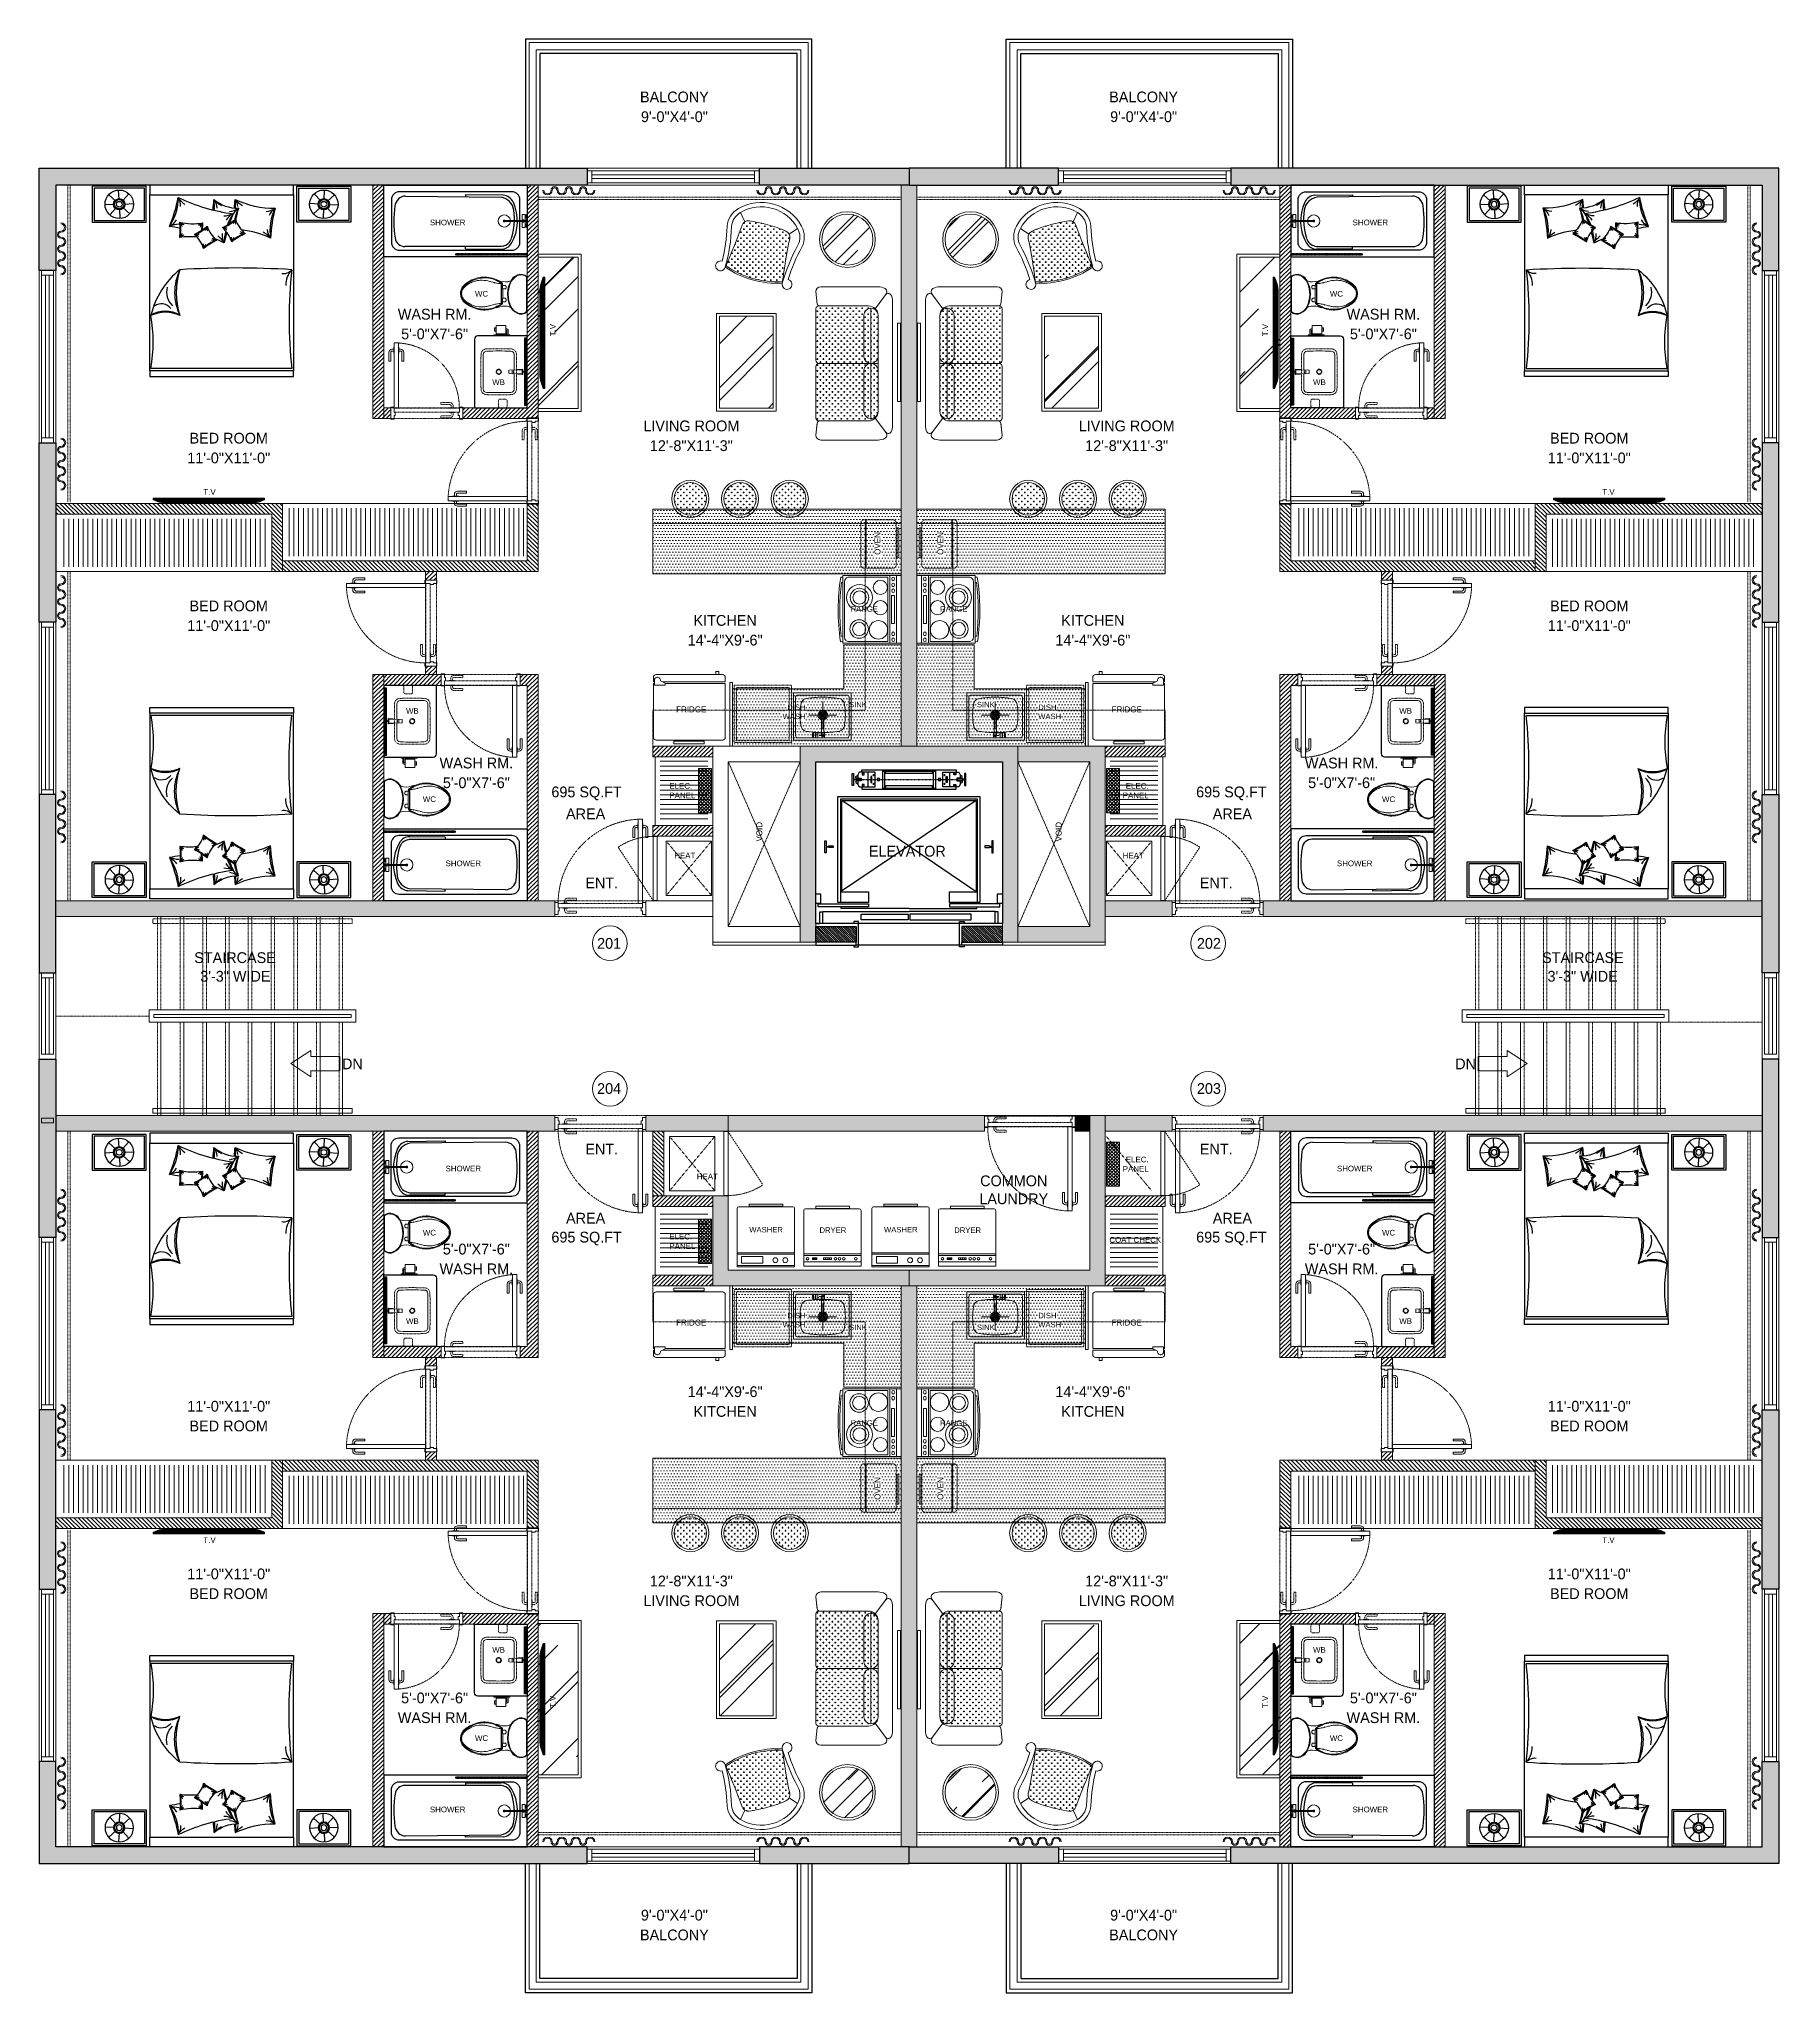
# Model space of a CAD drawing. Header units: inches. Extents: x 0 to 2865, y 0 to 4378.
# Drawn here: x 1144 to 1871, y 3562 to 4378 of the extents above; entities that cross this region are included whole.
import ezdxf

# ---------------------------------------------------------------- set-up
doc = ezdxf.new("R2010")
doc.units = ezdxf.units.IN
for name, pattern in [('101-01$0$EOP', [0.25, 0.2, -0.05]), ('CLINE', [1.05, 0.6, -0.125, 0.2, -0.125]), ('DASHED', [0.75, 0.5, -0.25]), ('HIDDEN', [0.375, 0.25, -0.125])]:
    doc.linetypes.add(name, pattern=pattern)
for name, color, linetype in [('A-ELEVATOR', 9, 'Continuous'), ('A-WALL-EXTR', 2, 'Continuous'), ('A-WALL-INTR', 4, 'Continuous'), ('I- New Low Partition Wall', 4, '101-01$0$EOP'), ('I-FNSH-DIMS', 7, 'Continuous'), ('I-FURN', 8, 'Continuous'), ('I-Furn Text', 7, 'Continuous'), ('I-GLAZ', 6, 'Continuous'), ('TTEXT', 7, 'Continuous'), ('WALL', 4, 'Continuous')]:
    doc.layers.add(name, color=color, linetype=linetype)
for name, color, linetype, lineweight in [('A-WALL', 113, 'Continuous', 9), ('I-DOOR', 6, 'Continuous', 20), ('I-FIXTURE', 8, 'Continuous', 5), ('l-FIXTURE', 7, 'Continuous', 5)]:
    doc.layers.add(name, color=color, linetype=linetype, lineweight=lineweight)
doc.styles.add('1 by 8 new', font='GOTHIC.TTF', dxfattribs={"height": 4.5})
doc.styles.add('A-ARCH-B01FL$0$Annotative', font='arial.ttf')
doc.styles.get("Standard").update_dxf_attribs({"font": 'arial.ttf'})
pattern_1 = [(135, (-3281.5114, 36102.94255), (-0.441941738, -0.441941738), [])]
pattern_2 = [(360, (737.8854, 8090.2524), (5e-16, 2), [])]
pattern_3 = [(0, (-2853.3703, 3233.5516), (0.625, 1.25), [0, -1.25])]
pattern_4 = [(0, (-2850.0593, 3233.5516), (0.625, 1.25), [0, -1.25])]
pattern_5 = [(0, (-18856.601, 1968.5497), (1.25, 1.25), [0.625, -1.875]), (90, (-18856.2885, 1968.2372), (-1.25, 1.25), [0.625, -1.875])]
pattern_6 = [(45, (-1254.548, 3245.552), (21.2132, 56.56854), [375, -50, 125, -25]), (45, (-1239.876, 3277.902), (-41.18897, 5.83363), [75, -8.25, 150, -18.75]), (45, (-1260.736, 3269.416), (80.07984, 103.76792), [200, -35, 100, -25])]
pattern_7 = [(45, (6320.48407, -28253.8441), (-0.265165043, 0.265165043), [])]
pattern_8 = [(45, (466.688, 33958.458), (21.213203, 56.568542), [375, -50, 125, -25]), (45, (481.36, 33990.808), (-41.18897, 5.83363), [75, -8.25, 150, -18.75]), (45, (460.501, 33982.323), (80.079843, 103.76792), [200, -35, 100, -25])]
pattern_9 = [(225, (-17560.1397, 450.633), (0.88388348, -0.88388348), [])]
pattern_10 = [(225, (-17730.2294, -224.9086), (0.88388348, -0.88388348), [])]
pattern_11 = [(225, (-17560.1397, 443.8124), (0.88388348, -0.88388348), [])]
pattern_12 = [(225, (-17787.2036, -224.8926), (0.88388348, -0.88388348), [])]
pattern_13 = [(225, (-17708.2569, -224.9086), (0.88388348, -0.88388348), [])]
pattern_14 = [(315, (5008.0684, -14728.9734), (0.88388348, 0.88388348), [])]
pattern_15 = [(90, (2144.7123, -16.204), (-2, 6e-16), [])]
pattern_16 = [(315, (5070.0959, -14724.9691), (0.88388348, 0.88388348), [])]
pattern_17 = [(90, (2206.7398, -12.1997), (-2, 6e-16), [])]
pattern_18 = [(315, (18672.7096, -549.1838), (0.265165043, 0.265165043), [])]
pattern_19 = [(315, (18672.7096, -546.1838), (0.265165043, 0.265165043), [])]
pattern_20 = [(135, (33724.30345, 9150.969), (-0.265165043, -0.265165043), [])]
pattern_21 = [(225, (-17595.7294, -287.9086), (0.88388348, -0.88388348), [])]
pattern_22 = [(45, (-1260.5484, 3242.0014), (-0.70710678, 0.70710678), []), (135, (-1260.5484, 3242.0014), (-0.70710678, -0.70710678), [])]
pattern_23 = [(225, (-17595.7294, -254.8259), (0.88388348, -0.88388348), [])]
pattern_24 = [(0, (-1254.5484, 3245.5516), (1.25, 1.25), [0.625, -1.875]), (90, (-1254.2359, 3245.2391), (-1.25, 1.25), [0.625, -1.875])]
pattern_25 = [(225, (-3194.487, 36736.642), (-12.727922, -33.9411255), [225, -30, 75, -15]), (225, (-3203.29, 36717.232), (24.713382, -3.500179), [45, -4.95, 90, -11.25]), (225, (-3190.775, 36722.323), (-48.0479058, -62.260752), [120, -21, 60, -15])]
pattern_26 = [(360, (737.8854, 8109.0024), (5e-16, 2), [])]
pattern_27 = [(0, (-2853.3703, 3252.3016), (0.625, 1.25), [0, -1.25])]
pattern_28 = [(0, (-2850.0593, 3252.3016), (0.625, 1.25), [0, -1.25])]
pattern_29 = [(0, (-18856.601, 1987.2997), (1.25, 1.25), [0.625, -1.875]), (90, (-18856.2885, 1986.9872), (-1.25, 1.25), [0.625, -1.875])]
pattern_30 = [(45, (-1254.548, 3264.302), (21.2132, 56.56854), [375, -50, 125, -25]), (45, (-1239.876, 3296.652), (-41.18897, 5.83363), [75, -8.25, 150, -18.75]), (45, (-1260.736, 3288.166), (80.07984, 103.76792), [200, -35, 100, -25])]
pattern_31 = [(45, (6320.48407, -28235.0941), (-0.265165043, 0.265165043), [])]
pattern_32 = [(45, (466.688, 33977.208), (21.213203, 56.568542), [375, -50, 125, -25]), (45, (481.36, 34009.558), (-41.18897, 5.83363), [75, -8.25, 150, -18.75]), (45, (460.501, 34001.073), (80.079843, 103.76792), [200, -35, 100, -25])]
pattern_33 = [(225, (-17560.1397, 469.383), (0.88388348, -0.88388348), [])]
pattern_34 = [(225, (-17730.2294, -206.1586), (0.88388348, -0.88388348), [])]
pattern_35 = [(225, (-17560.1397, 462.5624), (0.88388348, -0.88388348), [])]
pattern_36 = [(225, (-17787.2036, -206.1426), (0.88388348, -0.88388348), [])]
pattern_37 = [(225, (-17708.2569, -206.1586), (0.88388348, -0.88388348), [])]
pattern_38 = [(315, (5008.0684, -14710.2234), (0.88388348, 0.88388348), [])]
pattern_39 = [(90, (2144.7123, 2.546), (-2, 6e-16), [])]
pattern_40 = [(315, (5070.0959, -14706.2191), (0.88388348, 0.88388348), [])]
pattern_41 = [(90, (2206.7398, 6.5503), (-2, 6e-16), [])]
pattern_42 = [(315, (18672.7096, -530.4338), (0.265165043, 0.265165043), [])]
pattern_43 = [(315, (18672.7096, -527.4338), (0.265165043, 0.265165043), [])]
pattern_44 = [(135, (33724.30345, 9169.719), (-0.265165043, -0.265165043), [])]
pattern_45 = [(225, (-17595.7294, -269.1586), (0.88388348, -0.88388348), [])]
pattern_46 = [(225, (-17595.7294, -236.0759), (0.88388348, -0.88388348), [])]
pattern_47 = [(0, (-1254.5484, 3264.3016), (1.25, 1.25), [0.625, -1.875]), (90, (-1254.2359, 3263.9891), (-1.25, 1.25), [0.625, -1.875])]
pattern_48 = [(225, (-3194.487, 36755.392), (-12.727922, -33.9411255), [225, -30, 75, -15]), (225, (-3203.29, 36735.982), (24.713382, -3.500179), [45, -4.95, 90, -11.25]), (225, (-3190.775, 36741.073), (-48.0479058, -62.260752), [120, -21, 60, -15])]

# ---------------------------------------------------------------- blocks, each defined once
blk = doc.blocks.new('D2')
at = {"layer": 'A-WALL-EXTR', "color": 8, "linetype": 'HIDDEN', "lineweight": 5, "ltscale": 0.1, "transparency": 33554636}
for points in [[(0.2, 33.19), (-0.58, 33.19, 0.414214), (-1.1, 32.67), (-1.1, 28.92), (-1.92, 28.92), (-1.92, 32.67, -0.414214), (-0.58, 34), (0.2, 34)], [(2.25, 33.19), (3.02, 33.19, -0.414214), (3.54, 32.67), (3.54, 28.92), (4.36, 28.92), (4.36, 32.67, 0.414214), (3.02, 34), (2.25, 34)]]:
    blk.add_lwpolyline(points, format="xyb", dxfattribs=at)
for points in [[(0.35, 32.35), (0.35, 34.84), (0.2, 34.84), (0.2, 32.35)], [(2.1, 1.39), (2.1, 36.61), (0.35, 36.61), (0.35, 1.39)], [(2.1, 32.35), (2.1, 34.84), (2.25, 34.84), (2.25, 32.35)]]:
    blk.add_lwpolyline(points, close=True, dxfattribs=at)
blk.add_arc((2.07, 1.31), 35.3, 2.97038, 89.94872, dxfattribs=at)
at = {"layer": 'I-DOOR', "color": 6, "lineweight": 5, "transparency": 33554636}
for points in [[(0.35, 36.61), (0.35, 36.14), (-1.01, 36.14), (-1.01, 36.61), (-2.5, 36.61), (-2.5, 38), (2.5, 38), (2.5, 36.61)], [(0.35, 1.39), (0.35, 1.86), (-1.01, 1.86), (-1.01, 1.39), (-2.5, 1.39), (-2.5, 0), (2.5, 0), (2.5, 1.39)], [(2.1, 1.39), (37.31, 1.39), (37.31, 3.14), (2.1, 3.14)], [(33.05, 3.14), (35.54, 3.14), (35.54, 3.29), (33.05, 3.29)], [(33.05, 1.39), (35.54, 1.39), (35.54, 1.24), (33.05, 1.24)]]:
    blk.add_lwpolyline(points, close=True, dxfattribs=at)
for points in [[(33.89, 3.29), (33.89, 4.07, 0.414214), (33.37, 4.59), (29.63, 4.59), (29.63, 5.4), (33.37, 5.4, -0.414214), (34.71, 4.07), (34.71, 3.29)], [(33.89, 1.24), (33.89, 0.46, -0.414214), (33.37, -0.05), (29.63, -0.05), (29.63, -0.87), (33.37, -0.87, 0.414214), (34.71, 0.46), (34.71, 1.24)]]:
    blk.add_lwpolyline(points, format="xyb", dxfattribs=at)
blk = doc.blocks.new('ELEV_CWT')
at = {"linetype": 'CLINE'}
blk.add_line((-512.5, 0), (512.5, 0), dxfattribs=at)
at = {"linetype": 'Continuous'}
for p, q in [((-434.5, 79), (-434.5, -79)), ((-279.5, 102), (-279.5, -102)), ((-279.5, 90), (279.5, 90)), ((279.5, -102), (279.5, 102)), ((434.5, 79), (434.5, -79)), ((-279.5, -90), (279.5, -90))]:
    blk.add_line(p, q, dxfattribs=at)
for points in [[(-601.5, 63), (-601.5, -64), (-588.5, -64), (-588.5, -5), (-562.5, -5), (-562.5, -9), (-512.5, -9), (-512.5, 7), (-562.5, 7), (-562.5, 3), (-588.5, 3), (-588.5, 63)], [(-528.5, 79), (-359.5, 79), (-359.5, -79), (-528.5, -79), (-544.5, -51), (-544.5, -14), (-506.5, -14), (-506.5, 14), (-544.5, 14), (-544.5, 51), (-528.5, 79)], [(-498.5, 67), (-474.5, 67), (-474.5, 51), (-498.5, 51)], [(-404.5, 32), (-394.5, 32), (-394.5, -32), (-404.5, -32)], [(528.5, 79), (359.5, 79), (359.5, -79), (528.5, -79), (544.5, -51), (544.5, -14), (506.5, -14), (506.5, 14), (544.5, 14), (544.5, 51), (528.5, 79)], [(404.5, 32), (394.5, 32), (394.5, -32), (404.5, -32)], [(498.5, 67), (474.5, 67), (474.5, 51), (498.5, 51)], [(601.5, 63), (601.5, -64), (588.5, -64), (588.5, -5), (562.5, -5), (562.5, -9), (512.5, -9), (512.5, 7), (562.5, 7), (562.5, 3), (588.5, 3), (588.5, 63)], [(-498.5, -51), (-474.5, -51), (-474.5, -67), (-498.5, -67)], [(498.5, -51), (474.5, -51), (474.5, -67), (498.5, -67)]]:
    blk.add_lwpolyline(points, close=True)
for points in [[(-544.5, 14), (-563.5, 14), (-563.5, 32), (-544.5, 44)], [(-499.5, 79), (-499.5, 102), (499.5, 102), (499.5, 79)], [(544.5, 14), (563.5, 14), (563.5, 32), (544.5, 44)], [(-544.5, -14), (-563.5, -14), (-563.5, -32), (-544.5, -45)], [(-499.5, -79), (-499.5, -102), (499.5, -102), (499.5, -79)], [(544.5, -14), (563.5, -14), (563.5, -32), (544.5, -45)]]:
    blk.add_lwpolyline(points)
blk.add_lwpolyline([(245.5, -65), (-246.5, -65), (-246.5, -85), (-261.5, -85), (-261.5, 85), (-246.5, 85), (-246.5, 65), (245.5, 65), (245.5, 85), (260.5, 85), (260.5, -85), (245.5, -85)], close=True, dxfattribs=at)
for centre, radius in [((-377.5, 46), 6), ((-324.5, 0), 15), ((324.5, 0), 15), ((377.5, 46), 6), ((-377.5, -46), 6), ((377.5, -46), 6)]:
    blk.add_circle(centre, radius, dxfattribs=at)
for centre, start, end in [((-507.5, 13), 0, 90), ((507.5, 13), 90, 180), ((-507.5, -13), 270, 0), ((507.5, -13), 180, 270)]:
    blk.add_arc(centre, 1, start, end, dxfattribs=at)
blk = doc.blocks.new('A$C7D7620EA')
at = {"layer": 'I-FIXTURE'}
for points in [[(3.2, 12.51), (3.3, 12.57)], [(3.3, 12.57), (3.38, 12.62)], [(3.38, 12.62), (3.46, 12.67)], [(3.46, 12.67), (3.54, 12.72)], [(3.54, 12.72), (3.61, 12.76)], [(3.61, 12.76), (3.68, 12.8)], [(3.68, 12.8), (3.77, 12.86)], [(8.83, 14.57), (8.93, 14.58)], [(8.93, 14.58), (9.01, 14.59)], [(9.01, 14.59), (9.1, 14.6)], [(9.1, 14.6), (9.17, 14.6)], [(9.17, 14.6), (9.24, 14.61)], [(9.24, 14.61), (9.31, 14.61)], [(9.31, 14.61), (9.37, 14.62)], [(9.37, 14.62), (9.43, 14.62)], [(9.43, 14.62), (9.49, 14.62)], [(9.49, 14.62), (9.54, 14.63)], [(9.54, 14.63), (9.59, 14.63)], [(9.59, 14.63), (9.66, 14.63)], [(9.66, 14.63), (9.72, 14.63)], [(9.72, 14.63), (9.77, 14.64)], [(9.77, 14.64), (9.82, 14.64)], [(9.82, 14.64), (9.87, 14.64)], [(9.87, 14.64), (9.93, 14.64)], [(9.93, 14.64), (10.02, 14.64)], [(10.02, 14.64), (10.06, 14.64)], [(10.06, 14.64), (10.1, 14.64)], [(10.19, 14.64), (10.27, 14.64)], [(10.27, 14.64), (10.34, 14.64)], [(10.34, 14.64), (10.39, 14.63)], [(10.39, 14.63), (10.45, 14.63)], [(10.45, 14.63), (10.5, 14.63)], [(10.5, 14.63), (10.57, 14.63)], [(10.57, 14.63), (10.63, 14.62)], [(10.63, 14.62), (10.7, 14.62)], [(10.7, 14.62), (10.78, 14.61)], [(10.78, 14.61), (10.86, 14.61)], [(10.86, 14.61), (10.95, 14.6)], [(10.95, 14.6), (11.04, 14.59)], [(11.04, 14.59), (11.14, 14.58)], [(13.54, 12.79), (12.55, 13.05)], [(16.29, 13.17), (16.43, 13.08)], [(16.43, 13.07), (16.43, 13.08), (16.43, 13.08)], [(16.43, 13.07), (16.43, 13.08)], [(16.43, 13.07), (16.44, 13.07)], [(16.47, 13), (16.47, 12.94)], [(16.47, 12.94), (16.56, 12.93)], [(16.56, 12.93), (16.57, 12.92)], [(16.57, 12.92), (16.58, 12.92)], [(16.97, 12.23), (16.59, 12.24)], [(16.78, 12.84), (16.81, 12.82)], [(17.09, 4.75), (17.09, 11.37)], [(17.12, 12.62), (17.23, 12.55)], [(17.14, 11.49), (17.5, 11.5)], [(17.18, 11.52), (17.35, 11.52), (17.43, 11.52), (17.47, 11.52), (17.49, 11.52)], [(17.23, 12.55), (17.34, 12.48)], [(17.36, 11.55), (17.25, 11.54)], [(17.3, 12.3), (17.29, 12.3)], [(17.29, 12.3), (17.3, 12.3)], [(17.34, 12.48), (17.45, 12.41)], [(17.36, 11.55), (17.35, 11.55)], [(17.46, 12.06), (17.43, 12.02)], [(17.44, 11.94), (17.49, 11.94), (17.5, 11.94)], [(17.44, 11.93), (17.44, 11.63)], [(17.45, 12.03), (17.54, 12.03)], [(17.52, 12), (17.45, 12)], [(17.45, 12), (17.45, 12)], [(17.45, 12), (17.52, 12)], [(17.49, 11.49), (17.48, 11.49)], [(17.49, 11.52), (17.5, 11.52)], [(17.5, 11.5), (17.49, 11.49)], [(17.5, 11.94), (17.58, 11.94)], [(17.5, 11.52), (17.58, 11.53)], [(17.5, 11.5), (17.5, 11.5)], [(17.51, 11.5), (17.55, 11.49)], [(17.55, 11.49), (17.6, 11.49)], [(17.57, 12.06), (17.57, 12.18)], [(17.64, 9.96), (17.57, 9.96)], [(17.58, 11.57), (17.58, 11.94)], [(17.6, 11.49), (17.61, 11.49)], [(17.6, 11.49), (17.6, 11.49)], [(17.6, 11.49), (17.6, 11.49)], [(17.6, 10), (17.6, 10.01)], [(17.6, 10.01), (17.6, 10)], [(17.61, 10.01), (17.6, 10.01)], [(17.6, 9.99), (17.6, 10)], [(17.6, 9.99), (17.6, 9.99)], [(17.6, 9.99), (17.6, 9.99)], [(17.61, 11.49), (17.64, 11.49)], [(17.61, 11.49), (17.61, 11.49)], [(17.62, 11.49), (17.61, 11.49)], [(17.61, 11.49), (17.61, 11.49)], [(17.61, 11.49), (17.61, 11.49)], [(17.61, 11.49), (17.61, 11.49)], [(17.61, 10.23), (17.62, 10.25)], [(17.61, 10.11), (17.62, 10.11)], [(17.61, 10.03), (17.62, 10.03), (17.61, 10.03)], [(17.61, 10.01), (17.61, 10.01)], [(17.62, 10.01), (17.61, 10.01)], [(17.61, 10), (17.61, 10.01)], [(17.61, 10), (17.61, 10)], [(17.61, 9.99), (17.61, 10)], [(17.61, 9.99), (17.62, 9.99)], [(17.61, 9.99), (17.61, 9.99)], [(17.61, 9.99), (17.63, 9.99)], [(17.61, 9.99), (17.61, 9.99)], [(17.61, 9.99), (17.61, 9.99)], [(17.62, 11.49), (17.62, 11.49)], [(17.62, 11.49), (17.62, 11.48)], [(17.62, 11.49), (17.62, 11.49)], [(17.62, 11.49), (17.62, 11.49)], [(17.62, 11.49), (17.64, 11.49)], [(17.62, 11.47), (17.62, 10.01)], [(17.62, 10.01), (17.62, 9.99)], [(17.62, 9.99), (17.63, 9.99)], [(17.62, 9.99), (17.62, 9.99)], [(17.62, 9.99), (17.62, 9.99)], [(17.62, 9.99), (17.68, 9.98), (17.71, 9.98), (17.75, 9.97)], [(17.63, 9.99), (17.65, 10)], [(17.64, 11.49), (17.71, 11.5)], [(17.64, 9.96), (17.64, 6.16)], [(17.71, 11.5), (17.75, 11.5)], [(17.94, 11.5), (17.75, 11.5)], [(18.04, 9.98), (17.92, 9.98), (17.75, 9.97)], [(18.09, 11.5), (17.94, 11.5)], [(18.21, 9.98), (18.04, 9.98)], [(18.26, 11.49), (18.09, 11.5)], [(18.54, 9.98), (18.21, 9.98)], [(18.54, 11.49), (18.26, 11.49)], [(18.85, 11.38), (18.84, 11.38)], [(18.85, 10.09), (18.84, 10.09)], [(18.85, 11.38), (18.88, 11.36)], [(18.88, 11.36), (18.9, 11.34)], [(18.9, 11.34), (18.91, 11.32)], [(18.9, 10.14), (18.9, 10.14), (18.92, 10.16), (18.92, 10.16), (18.94, 10.19)], [(18.91, 11.32), (18.92, 11.32)], [(18.92, 11.32), (18.94, 11.29)], [(27.9, 1.33), (27.9, 15.36)], [(0, 8.06), (0, 8.15)], [(0.12, 8.04), (0.12, 8.08)], [(0.48, 8.08), (0.48, 8.06)], [(0.48, 8.04), (0.48, 8.06)], [(10.13, 1.47), (10.18, 1.47)], [(10.17, 1.46), (10.24, 1.46)], [(12.55, 3.07), (12.27, 2.99)], [(12.85, 3.15), (12.55, 3.07)], [(13.54, 3.34), (12.85, 3.15)], [(13.79, 3.4), (13.54, 3.34)], [(14.02, 3.46), (13.79, 3.4)], [(14.24, 3.52), (14.02, 3.46)], [(15.97, 3.11), (16.06, 3.17)], [(16.29, 2.95), (16.43, 3.04)], [(16.43, 3.05), (16.43, 3.04)], [(16.43, 3.04), (16.44, 3.05)], [(16.43, 3.04), (16.43, 3.04)], [(16.43, 3.04), (16.43, 3.04)], [(16.47, 3.18), (16.47, 3.12)], [(16.93, 3.38), (17.07, 3.46)], [(17.07, 3.46), (17.23, 3.58)], [(17.4, 4.65), (17.13, 4.65)], [(17.21, 4.63), (17.15, 4.63)], [(17.22, 4.63), (17.15, 4.63)], [(17.38, 4.63), (17.15, 4.63)], [(17.19, 4.6), (17.49, 4.6)], [(17.41, 4.63), (17.22, 4.63)], [(17.23, 4.63), (17.22, 4.63)], [(17.26, 4.63), (17.23, 4.63)], [(17.23, 3.58), (17.34, 3.65)], [(17.36, 4.57), (17.25, 4.58)], [(17.37, 4.63), (17.26, 4.63)], [(17.28, 4.63), (17.28, 4.6)], [(17.3, 3.82), (17.29, 3.82)], [(17.29, 3.82), (17.3, 3.82)], [(17.34, 3.65), (17.45, 3.72)], [(17.36, 4.57), (17.35, 4.57)], [(17.37, 4.63), (17.36, 4.63)], [(17.37, 4.63), (17.36, 4.63)], [(17.37, 4.63), (17.37, 4.63)], [(17.37, 4.63), (17.38, 4.63)], [(17.37, 4.63), (17.37, 4.63)], [(17.38, 4.63), (17.37, 4.63)], [(17.38, 4.63), (17.38, 4.63)], [(17.39, 4.63), (17.38, 4.63)], [(17.38, 4.63), (17.38, 4.63)], [(17.39, 4.63), (17.38, 4.63)], [(17.38, 4.63), (17.39, 4.63)], [(17.4, 4.63), (17.39, 4.63)], [(17.41, 4.63), (17.39, 4.63)], [(17.5, 4.65), (17.4, 4.65)], [(17.41, 4.63), (17.4, 4.63)], [(17.48, 4.63), (17.41, 4.63)], [(17.41, 4.63), (17.5, 4.63)], [(17.41, 4.63), (17.41, 4.63)], [(17.44, 4.19), (17.44, 4.49)], [(17.45, 4.12), (17.45, 4.12)], [(17.52, 4.11), (17.45, 4.11)], [(17.45, 4.09), (17.54, 4.09)], [(17.49, 4.63), (17.48, 4.63)], [(17.5, 4.63), (17.49, 4.63)], [(17.49, 4.6), (17.5, 4.6)], [(17.5, 4.65), (17.5, 4.65)], [(17.52, 4.65), (17.5, 4.65)], [(17.5, 4.63), (17.5, 4.63)], [(17.5, 4.6), (17.58, 4.59)], [(17.55, 4.63), (17.51, 4.63)], [(17.57, 4.65), (17.52, 4.65)], [(17.6, 4.63), (17.55, 4.63)], [(17.55, 4.63), (17.55, 4.63)], [(17.64, 6.16), (17.57, 6.16)], [(17.6, 4.65), (17.57, 4.65)], [(17.57, 4.06), (17.57, 3.94)], [(17.6, 6.14), (17.59, 6.14)], [(17.6, 6.12), (17.59, 6.12)], [(17.6, 6.13), (17.6, 6.14)], [(17.6, 6.13), (17.6, 6.12)], [(17.6, 6.13), (17.6, 6.13)], [(17.61, 6.13), (17.6, 6.13)], [(17.6, 6.13), (17.6, 6.13)], [(17.6, 6.13), (17.6, 6.13)], [(17.6, 6.12), (17.6, 6.12)], [(17.6, 6.12), (17.6, 6.12)], [(17.61, 6.11), (17.6, 6.12)], [(17.6, 4.75), (17.62, 4.75)], [(17.62, 4.65), (17.6, 4.65)], [(17.6, 4.63), (17.6, 4.63)], [(17.6, 4.63), (17.6, 4.63)], [(17.61, 4.63), (17.6, 4.63)], [(17.61, 6.13), (17.62, 6.13)], [(17.63, 6.13), (17.61, 6.13)], [(17.61, 6.13), (17.61, 6.13)], [(17.61, 6.13), (17.61, 6.13)], [(17.61, 6.13), (17.61, 6.12)], [(17.61, 6.13), (17.61, 6.13)], [(17.61, 6.12), (17.61, 6.11)], [(17.61, 6.12), (17.61, 6.12)], [(17.61, 6.12), (17.61, 6.12)], [(17.61, 6.11), (17.61, 6.11)], [(17.62, 6.11), (17.61, 6.11)], [(17.62, 6.09), (17.61, 6.09)], [(17.61, 6.09), (17.61, 6.09)], [(17.61, 6.01), (17.62, 6.01)], [(17.61, 5.89), (17.62, 5.87)], [(17.61, 4.63), (17.61, 4.63)], [(17.62, 4.63), (17.61, 4.63)], [(17.61, 4.63), (17.61, 4.63)], [(17.61, 4.63), (17.61, 4.63)], [(17.61, 4.63), (17.61, 4.63)], [(17.64, 4.63), (17.61, 4.63)], [(17.62, 6.13), (17.65, 6.14)], [(17.62, 6.13), (17.62, 6.13)], [(17.62, 6.13), (17.62, 6.12)], [(17.62, 6.13), (17.62, 6.13)], [(17.62, 6.13), (17.62, 6.13)], [(17.62, 6.13), (17.62, 6.13)], [(17.62, 6.12), (17.62, 6.12)], [(17.62, 6.12), (17.62, 6.11)], [(17.62, 6.11), (17.62, 4.65)], [(17.62, 4.65), (17.62, 4.64)], [(17.62, 4.64), (17.63, 4.64)], [(17.62, 4.64), (17.62, 4.63)], [(17.62, 4.63), (18.54, 4.63)], [(17.62, 4.63), (17.64, 4.63)], [(17.62, 4.63), (17.62, 4.63)], [(17.63, 4.64), (17.65, 4.64)], [(17.65, 6.14), (17.71, 6.14)], [(17.71, 6.14), (17.75, 6.15)], [(17.92, 6.14), (17.75, 6.15)], [(18.04, 6.14), (17.92, 6.14)], [(18.21, 6.14), (18.04, 6.14)], [(18.85, 6.03), (18.84, 6.03)], [(18.85, 4.74), (18.84, 4.74)], [(18.85, 6.02), (18.88, 6)], [(18.88, 6), (18.9, 5.98)], [(18.89, 5.99), (18.9, 5.98)], [(18.9, 5.98), (18.91, 5.96)], [(18.9, 4.78), (18.9, 4.78), (18.92, 4.81), (18.92, 4.81)], [(18.93, 5.94), (18.93, 5.94), (18.91, 5.96)], [(18.91, 5.96), (18.92, 5.96)], [(18.92, 5.96), (18.94, 5.93)], [(18.92, 4.81), (18.94, 4.83)], [(18.94, 5.93), (18.93, 5.94)], [(21.42, 2.26), (21.46, 2.19), (22.06, 1.21), (22.1, 1.14), (22.11, 1.13), (22.13, 1.13), (22.2, 1.17), (22.31, 1.24), (22.37, 1.28)]]:
    blk.add_lwpolyline(points, dxfattribs=at)
for points in [[(23.63, 16.3), (25.02, 16.99), (26.62, 16.72), (27.73, 15.74)], [(25.11, 16.41), (26.04, 16.45), (26.89, 16.12), (27.53, 15.56)], [(9.65, 14.95), (9.82, 14.96), (9.98, 14.96), (10.15, 14.96)], [(10.1, 14.64), (10.13, 14.64), (10.16, 14.64), (10.19, 14.64)], [(13.91, 12.69), (13.78, 12.72), (13.66, 12.75), (13.54, 12.79)], [(16.05, 12.27), (15.32, 12.34), (14.61, 12.51), (13.91, 12.69)], [(16.59, 12.24), (16.41, 12.25), (16.23, 12.26), (16.05, 12.27)], [(16.17, 12.87), (16.53, 12.66), (16.9, 12.46), (17.29, 12.3)], [(16.44, 13.07), (16.46, 13.05), (16.47, 13.03), (16.47, 13)], [(16.58, 12.92), (16.65, 12.9), (16.71, 12.87), (16.78, 12.84)], [(16.81, 12.82), (16.92, 12.76), (17.02, 12.69), (17.12, 12.62)], [(16.93, 9.35), (16.93, 10.23), (16.93, 11.11), (16.94, 11.99)], [(17.09, 11.37), (17.09, 11.46), (17.16, 11.53), (17.25, 11.54)], [(17.3, 12.3), (17.39, 12.26), (17.45, 12.17), (17.46, 12.06)], [(17.36, 11.55), (17.41, 11.55), (17.44, 11.59), (17.44, 11.63)], [(17.45, 12.03), (17.44, 12), (17.44, 11.96), (17.44, 11.93)], [(17.45, 12.41), (17.53, 12.36), (17.57, 12.27), (17.57, 12.18)], [(17.58, 11.94), (17.58, 11.98), (17.56, 12), (17.52, 12)], [(17.57, 12.06), (17.57, 12.05), (17.56, 12.03), (17.54, 12.03)], [(17.6, 10), (17.58, 9.99), (17.57, 9.98), (17.57, 9.96)], [(17.58, 11.57), (17.58, 11.56), (17.58, 11.54), (17.58, 11.53)], [(17.62, 10.21), (17.62, 10.21), (17.61, 10.22), (17.61, 10.23)], [(17.64, 11.48), (17.64, 11.48), (17.63, 11.49), (17.62, 11.49)], [(17.65, 9.99), (17.65, 9.99), (17.64, 9.97), (17.64, 9.96)], [(18.54, 11.49), (18.61, 11.49), (18.74, 11.45), (18.8, 11.43)], [(18.54, 9.98), (18.61, 9.99), (18.74, 10.04), (18.8, 10.07)], [(18.8, 11.42), (18.82, 11.41), (18.84, 11.39), (18.85, 11.38)], [(18.8, 10.06), (18.82, 10.07), (18.84, 10.09), (18.85, 10.1)], [(18.85, 11.38), (18.87, 11.37), (18.88, 11.35), (18.9, 11.34)], [(18.9, 10.14), (18.88, 10.13), (18.87, 10.11), (18.85, 10.1)], [(18.85, 10.1), (18.87, 10.11), (18.88, 10.13), (18.9, 10.14)], [(18.94, 11.29), (18.97, 11.25), (18.99, 11.2), (19, 11.15)], [(19, 10.32), (18.99, 10.28), (18.97, 10.23), (18.94, 10.19)], [(19, 11.15), (19.01, 11.13), (19.02, 11.12), (19.02, 11.1)], [(19.02, 10.38), (19.02, 10.36), (19.01, 10.34), (19, 10.32)], [(19.03, 10.47), (19.03, 10.44), (19.03, 10.41), (19.02, 10.38)], [(20.91, 3.66), (19.52, 6.9), (19.68, 10.42), (21.08, 13.39)], [(20.84, 3.16), (20.04, 4.84), (19.66, 6.64), (19.67, 8.34)], [(19.67, 8.34), (19.67, 10.1), (20.05, 11.76), (20.68, 13.19)], [(20.68, 13.19), (21.29, 14.61), (22.36, 15.68), (23.63, 16.3)], [(21.07, 13.39), (21.72, 14.69), (22.8, 15.66), (24.02, 16.18)], [(27.73, 15.74), (27.85, 15.64), (27.9, 15.5), (27.9, 15.36)], [(0.84, 5.68), (1.44, 4.86), (2.26, 4.22), (3.1, 3.67)], [(16.05, 3.85), (15.44, 3.79), (14.84, 3.67), (14.24, 3.52)], [(16.97, 3.89), (16.66, 3.88), (16.36, 3.87), (16.05, 3.85)], [(16.06, 3.17), (16.46, 3.41), (16.86, 3.64), (17.29, 3.82)], [(16.47, 3.12), (16.47, 3.09), (16.46, 3.07), (16.44, 3.05)], [(16.47, 3.18), (16.5, 3.18), (16.52, 3.18), (16.54, 3.19)], [(17.25, 4.58), (17.16, 4.59), (17.09, 4.66), (17.09, 4.75)], [(17.23, 3.86), (17.35, 3.89), (17.43, 3.99), (17.43, 4.1)], [(17.3, 3.82), (17.39, 3.87), (17.45, 3.95), (17.46, 4.06)], [(17.36, 4.57), (17.41, 4.57), (17.44, 4.53), (17.44, 4.49)], [(17.45, 4.09), (17.44, 4.12), (17.44, 4.17), (17.44, 4.19)], [(17.45, 3.72), (17.53, 3.77), (17.57, 3.85), (17.57, 3.94)], [(17.52, 4.65), (17.52, 4.63), (17.52, 4.63), (17.5, 4.63)], [(17.58, 4.17), (17.58, 4.14), (17.56, 4.11), (17.52, 4.11)], [(17.57, 4.06), (17.57, 4.07), (17.56, 4.09), (17.54, 4.09)], [(17.59, 6.12), (17.58, 6.13), (17.57, 6.15), (17.57, 6.16)], [(17.59, 6.14), (17.58, 6.14), (17.57, 6.15), (17.57, 6.16)], [(17.62, 4.79), (17.61, 4.78), (17.6, 4.77), (17.6, 4.75)], [(17.62, 5.91), (17.62, 5.91), (17.61, 5.9), (17.61, 5.89)], [(17.62, 4.89), (17.62, 4.89), (17.61, 4.88), (17.61, 4.88)], [(17.61, 4.88), (17.61, 4.87), (17.62, 4.85), (17.62, 4.85)], [(17.64, 6.13), (17.64, 6.13), (17.63, 6.13), (17.62, 6.13)], [(17.65, 6.14), (17.65, 6.14), (17.64, 6.15), (17.64, 6.16)], [(18.54, 6.14), (18.43, 6.14), (18.32, 6.14), (18.21, 6.14)], [(18.54, 6.14), (18.61, 6.14), (18.67, 6.12), (18.73, 6.1)], [(18.54, 4.63), (18.63, 4.63), (18.72, 4.66), (18.8, 4.7)], [(18.73, 6.1), (18.75, 6.09), (18.84, 6.04), (18.85, 6.02)], [(18.8, 4.7), (18.82, 4.72), (18.84, 4.73), (18.85, 4.74)], [(18.85, 6.02), (18.87, 6.01), (18.88, 6), (18.89, 5.99)], [(18.94, 5.93), (18.97, 5.89), (18.99, 5.84), (19, 5.8)], [(19, 4.97), (18.99, 4.92), (18.97, 4.87), (18.94, 4.83)], [(19, 5.8), (19.01, 5.78), (19.02, 5.76), (19.02, 5.74)], [(19.02, 5.02), (19.02, 5.01), (19.01, 4.99), (19, 4.97)], [(19.03, 5.12), (19.03, 5.09), (19.03, 5.05), (19.02, 5.02)], [(23.85, 0.28), (22.49, 0.88), (21.44, 1.93), (20.83, 3.17)], [(23.59, 0.71), (22.33, 1.38), (21.41, 2.44), (20.91, 3.65)], [(27.53, 1.12), (26.42, 0.14), (24.85, 0.02), (23.59, 0.71)], [(27.73, 0.94), (26.65, -0.04), (25.14, -0.25), (23.86, 0.28)], [(27.9, 1.33), (27.9, 1.17), (27.84, 1.03), (27.73, 0.94)]]:
    blk.add_open_spline(points, degree=3, dxfattribs=at)
for points, knots in [([(24.03, 16.18), (24.03, 16.18), (24.1, 16.2), (24.1, 16.2), (24.41, 16.32), (24.71, 16.38), (25.03, 16.4), (25.03, 16.4), (25.11, 16.41), (25.11, 16.41)], [0, 0, 0, 0, 1, 1, 1, 2, 2, 2, 3, 3, 3, 3]), ([(0, 8.15), (0.01, 8.68), (0.1, 9.2), (0.28, 9.7), (0.46, 10.18), (0.71, 10.63), (1.03, 11.04), (1.34, 11.44), (1.71, 11.8), (2.11, 12.12), (2.53, 12.45), (2.97, 12.75), (3.42, 13.02), (4.35, 13.57), (5.34, 14.03), (6.36, 14.36), (6.88, 14.52), (7.4, 14.66), (7.94, 14.76), (8.47, 14.86), (9.02, 14.92), (9.57, 14.95), (9.59, 14.95), (9.62, 14.95), (9.65, 14.95)], [0, 0, 0, 0, 1, 1, 1, 2, 2, 2, 3, 3, 3, 4, 4, 4, 5, 5, 5, 6, 6, 6, 7, 7, 7, 8, 8, 8, 8]), ([(0.12, 8.08), (0.12, 8.51), (0.16, 8.94), (0.29, 9.35), (0.41, 9.74), (0.61, 10.1), (0.84, 10.44)], [0, 0, 0, 0, 1, 1, 1, 2, 2, 2, 2]), ([(1.79, 10.91), (1.43, 10.56), (1.11, 10.16), (0.88, 9.72), (0.65, 9.25), (0.51, 8.75), (0.48, 8.23), (0.48, 8.18), (0.48, 8.13), (0.48, 8.08)], [0, 0, 0, 0, 1, 1, 1, 2, 2, 2, 3, 3, 3, 3]), ([(0.84, 10.44), (1.46, 11.29), (2.3, 11.94), (3.18, 12.5), (3.19, 12.5), (3.19, 12.51), (3.2, 12.51)], [0, 0, 0, 0, 1, 1, 1, 2, 2, 2, 2]), ([(12.55, 13.05), (12.02, 13.19), (11.49, 13.33), (10.96, 13.43), (10.42, 13.53), (9.88, 13.6), (9.33, 13.63), (8.24, 13.68), (7.14, 13.56), (6.09, 13.27), (5.06, 12.99), (4.07, 12.53), (3.16, 11.96), (2.67, 11.66), (2.2, 11.32), (1.79, 10.91)], [0, 0, 0, 0, 1, 1, 1, 2, 2, 2, 3, 3, 3, 4, 4, 4, 5, 5, 5, 5]), ([(3.77, 12.86), (4.7, 13.39), (5.7, 13.83), (6.73, 14.14), (7.42, 14.34), (8.12, 14.48), (8.83, 14.57)], [0, 0, 0, 0, 1, 1, 1, 2, 2, 2, 2]), ([(10.15, 14.96), (11.24, 14.94), (12.32, 14.79), (13.37, 14.48), (13.88, 14.32), (14.39, 14.14), (14.88, 13.92), (15.37, 13.7), (15.84, 13.45), (16.29, 13.17)], [0, 0, 0, 0, 1, 1, 1, 2, 2, 2, 3, 3, 3, 3]), ([(11.14, 14.58), (12.22, 14.47), (13.28, 14.22), (14.3, 13.82), (14.95, 13.56), (15.57, 13.23), (16.17, 12.87)], [0, 0, 0, 0, 1, 1, 1, 2, 2, 2, 2]), ([(14.96, 14.01), (14.96, 14.01), (16.38, 13.57), (16.38, 13.57), (17.73, 13.35), (19.28, 12.97), (20.57, 13.62), (20.57, 13.62), (21.14, 14.08), (21.14, 14.08), (21.14, 14.08), (20.78, 13.74), (20.78, 13.74)], [0, 0, 0, 0, 1, 1, 1, 2, 2, 2, 3, 3, 3, 4, 4, 4, 4]), ([(16.93, 9.35), (16.93, 8.24), (16.93, 7.13), (16.93, 6.03), (16.93, 5.69), (16.93, 5.35), (16.94, 5.01), (16.94, 5.01), (16.94, 4.13), (16.94, 4.13)], [0, 0, 0, 0, 1, 1, 1, 2, 2, 2, 3, 3, 3, 3]), ([(17.43, 12.02), (17.41, 12), (17.37, 12), (17.34, 12), (17.3, 11.99), (17.26, 11.99), (17.22, 11.99), (17.12, 11.98), (17.03, 11.98), (16.94, 11.99)], [0, 0, 0, 0, 1, 1, 1, 2, 2, 2, 3, 3, 3, 3]), ([(17.29, 12.3), (17.27, 12.29), (17.25, 12.28), (17.23, 12.26), (17.2, 12.24), (17.16, 12.24), (17.12, 12.24), (17.07, 12.23), (17.02, 12.23), (16.97, 12.23)], [0, 0, 0, 0, 1, 1, 1, 2, 2, 2, 3, 3, 3, 3]), ([(17.6, 9.99), (17.6, 9.99), (17.6, 9.99), (17.6, 9.99), (17.58, 9.98), (17.57, 9.97), (17.57, 9.96)], [0, 0, 0, 0, 1, 1, 1, 2, 2, 2, 2]), ([(19.02, 11.1), (19.04, 11), (19.03, 10.9), (19.03, 10.8), (19.03, 10.69), (19.03, 10.58), (19.03, 10.47)], [0, 0, 0, 0, 1, 1, 1, 2, 2, 2, 2]), ([(27.53, 15.56), (27.53, 15.56), (27.6, 15.47), (27.6, 15.47), (27.6, 15.47), (27.61, 15.41), (27.61, 15.41), (27.63, 15.33), (27.62, 15.38), (27.62, 15.28), (27.62, 15.28), (27.62, 1.32), (27.62, 1.32), (27.62, 1.32), (27.6, 1.21), (27.6, 1.21), (27.6, 1.21), (27.53, 1.13), (27.53, 1.13)], [0, 0, 0, 0, 1, 1, 1, 2, 2, 2, 3, 3, 3, 4, 4, 4, 5, 5, 5, 6, 6, 6, 6]), ([(0, 8.06), (0, 7.52), (0.09, 7), (0.26, 6.49), (0.42, 6), (0.67, 5.55), (0.98, 5.14), (1.61, 4.3), (2.48, 3.67), (3.37, 3.13), (4.29, 2.58), (5.27, 2.12), (6.29, 1.78), (7.33, 1.44), (8.41, 1.23), (9.5, 1.17), (9.55, 1.17), (9.6, 1.17), (9.65, 1.16)], [0, 0, 0, 0, 1, 1, 1, 2, 2, 2, 3, 3, 3, 4, 4, 4, 5, 5, 5, 6, 6, 6, 6]), ([(0.12, 8.04), (0.12, 7.61), (0.16, 7.18), (0.29, 6.77), (0.41, 6.38), (0.61, 6.02), (0.84, 5.68)], [0, 0, 0, 0, 1, 1, 1, 2, 2, 2, 2]), ([(1.79, 5.21), (1.43, 5.56), (1.11, 5.96), (0.88, 6.41), (0.65, 6.87), (0.51, 7.37), (0.48, 7.89), (0.48, 7.94), (0.48, 7.99), (0.48, 8.04)], [0, 0, 0, 0, 1, 1, 1, 2, 2, 2, 3, 3, 3, 3]), ([(12.27, 2.99), (11.22, 2.72), (10.14, 2.5), (9.05, 2.49), (8.5, 2.48), (7.95, 2.51), (7.41, 2.58), (6.87, 2.65), (6.34, 2.77), (5.83, 2.93), (4.81, 3.24), (3.83, 3.71), (2.94, 4.3), (2.53, 4.57), (2.14, 4.87), (1.79, 5.21)], [0, 0, 0, 0, 1, 1, 1, 2, 2, 2, 3, 3, 3, 4, 4, 4, 5, 5, 5, 5]), ([(3.1, 3.67), (3.1, 3.67), (3.2, 3.61), (3.2, 3.61), (3.2, 3.61), (3.3, 3.55), (3.3, 3.55), (3.3, 3.55), (3.38, 3.5), (3.38, 3.5), (3.38, 3.5), (3.46, 3.45), (3.46, 3.45), (3.46, 3.45), (3.54, 3.4), (3.54, 3.4), (3.54, 3.4), (3.61, 3.36), (3.61, 3.36), (3.61, 3.36), (3.71, 3.3), (3.71, 3.3), (3.71, 3.3), (3.77, 3.26), (3.77, 3.26), (4.7, 2.73), (5.7, 2.29), (6.73, 1.99), (7.38, 1.79), (8.05, 1.65), (8.73, 1.56)], [0, 0, 0, 0, 1, 1, 1, 2, 2, 2, 3, 3, 3, 4, 4, 4, 5, 5, 5, 6, 6, 6, 7, 7, 7, 8, 8, 8, 9, 9, 9, 10, 10, 10, 10]), ([(8.73, 1.56), (8.73, 1.56), (8.83, 1.55), (8.83, 1.55), (8.83, 1.55), (8.93, 1.54), (8.93, 1.54), (8.93, 1.54), (9.01, 1.53), (9.01, 1.53), (9.01, 1.53), (9.1, 1.53), (9.1, 1.53), (9.1, 1.53), (9.17, 1.52), (9.17, 1.52), (9.17, 1.52), (9.24, 1.51), (9.24, 1.51), (9.24, 1.51), (9.31, 1.51), (9.31, 1.51), (9.31, 1.51), (9.37, 1.5), (9.37, 1.5), (9.37, 1.5), (9.43, 1.5), (9.43, 1.5), (9.43, 1.5), (9.49, 1.5), (9.49, 1.5), (9.49, 1.5), (9.54, 1.49), (9.54, 1.49), (9.54, 1.49), (9.61, 1.49), (9.61, 1.49), (9.61, 1.49), (9.68, 1.49), (9.68, 1.49), (9.68, 1.49), (9.74, 1.49), (9.74, 1.49), (9.74, 1.49), (9.79, 1.48), (9.79, 1.48), (9.79, 1.48), (9.84, 1.48), (9.84, 1.48), (9.84, 1.48), (9.89, 1.48), (9.89, 1.48), (9.89, 1.48), (9.95, 1.48), (9.95, 1.48), (9.95, 1.48), (10.02, 1.48), (10.02, 1.48), (10.02, 1.48), (10.06, 1.48), (10.06, 1.48), (10.08, 1.48), (10.12, 1.47), (10.14, 1.47)], [0, 0, 0, 0, 1, 1, 1, 2, 2, 2, 3, 3, 3, 4, 4, 4, 5, 5, 5, 6, 6, 6, 7, 7, 7, 8, 8, 8, 9, 9, 9, 10, 10, 10, 11, 11, 11, 12, 12, 12, 13, 13, 13, 14, 14, 14, 15, 15, 15, 16, 16, 16, 17, 17, 17, 18, 18, 18, 19, 19, 19, 20, 20, 20, 21, 21, 21, 21]), ([(9.65, 1.16), (9.82, 1.16), (9.98, 1.15), (10.15, 1.15), (11.24, 1.18), (12.32, 1.32), (13.37, 1.64), (13.88, 1.79), (14.39, 1.98), (14.88, 2.2), (15.37, 2.41), (15.84, 2.67), (16.29, 2.95)], [0, 0, 0, 0, 1, 1, 1, 2, 2, 2, 3, 3, 3, 4, 4, 4, 4]), ([(10.23, 1.46), (10.23, 1.46), (10.32, 1.46), (10.32, 1.46), (10.32, 1.46), (10.37, 1.46), (10.37, 1.46), (10.37, 1.46), (10.42, 1.46), (10.42, 1.46), (10.42, 1.46), (10.48, 1.47), (10.48, 1.47), (10.48, 1.47), (10.54, 1.47), (10.54, 1.47), (10.54, 1.47), (10.6, 1.47), (10.6, 1.47), (10.6, 1.47), (10.67, 1.48), (10.67, 1.48), (10.67, 1.48), (10.74, 1.48), (10.74, 1.48), (10.74, 1.48), (10.82, 1.49), (10.82, 1.49), (10.82, 1.49), (10.9, 1.49), (10.9, 1.49), (10.9, 1.49), (10.99, 1.5), (10.99, 1.5), (12.07, 1.6), (13.13, 1.83), (14.14, 2.22), (14.78, 2.46), (15.39, 2.76), (15.97, 3.11)], [0, 0, 0, 0, 1, 1, 1, 2, 2, 2, 3, 3, 3, 4, 4, 4, 5, 5, 5, 6, 6, 6, 7, 7, 7, 8, 8, 8, 9, 9, 9, 10, 10, 10, 11, 11, 11, 12, 12, 12, 13, 13, 13, 13]), ([(15.14, 2.29), (15.14, 2.29), (16.63, 2.85), (16.63, 2.85), (18.02, 3.08), (19.65, 3.5), (20.95, 2.73), (20.95, 2.73), (21.02, 2.69), (21.02, 2.69)], [0, 0, 0, 0, 1, 1, 1, 2, 2, 2, 3, 3, 3, 3]), ([(16.54, 3.19), (16.54, 3.19), (16.56, 3.19), (16.56, 3.19), (16.56, 3.19), (16.58, 3.2), (16.58, 3.2), (16.65, 3.22), (16.71, 3.25), (16.78, 3.28)], [0, 0, 0, 0, 1, 1, 1, 2, 2, 2, 3, 3, 3, 3]), ([(16.78, 3.28), (16.78, 3.28), (16.81, 3.3), (16.81, 3.3), (16.85, 3.33), (16.89, 3.35), (16.93, 3.38)], [0, 0, 0, 0, 1, 1, 1, 2, 2, 2, 2]), ([(17.43, 4.1), (17.41, 4.12), (17.37, 4.12), (17.34, 4.13), (17.3, 4.13), (17.26, 4.13), (17.22, 4.13), (17.12, 4.14), (17.03, 4.14), (16.94, 4.13)], [0, 0, 0, 0, 1, 1, 1, 2, 2, 2, 3, 3, 3, 3]), ([(17.23, 3.86), (17.2, 3.88), (17.16, 3.88), (17.12, 3.88), (17.07, 3.89), (17.02, 3.9), (16.97, 3.89)], [0, 0, 0, 0, 1, 1, 1, 2, 2, 2, 2]), ([(17.58, 4.17), (17.58, 4.25), (17.58, 4.34), (17.58, 4.42), (17.58, 4.47), (17.6, 4.55), (17.58, 4.59)], [0, 0, 0, 0, 1, 1, 1, 2, 2, 2, 2]), ([(18.85, 4.74), (18.87, 4.76), (18.88, 4.77), (18.9, 4.78), (18.88, 4.77), (18.87, 4.76), (18.85, 4.74)], [0, 0, 0, 0, 1, 1, 1, 2, 2, 2, 2]), ([(19.02, 5.74), (19.04, 5.64), (19.03, 5.54), (19.03, 5.44), (19.03, 5.33), (19.03, 5.22), (19.03, 5.12)], [0, 0, 0, 0, 1, 1, 1, 2, 2, 2, 2])]:
    blk.add_open_spline(points, degree=3, knots=knots, dxfattribs=at)
blk = doc.blocks.new('range')
at = {"layer": 'I-FIXTURE', "lineweight": 5}
for points in [[(-15, 0), (15, 0), (15, -2.04), (-15, -2.04)], [(-15, -2.04), (15, -2.04), (15, -5.11), (-15, -5.11)], [(-15, -25.76), (15, -25.76), (15, -5.11), (-15, -5.11)]]:
    blk.add_lwpolyline(points, close=True, dxfattribs=at)
blk.add_lwpolyline([(-12.36, -25.02), (12.36, -25.02, 0.414214), (14.26, -23.12), (14.26, -5.85), (-14.26, -5.85), (-14.26, -23.12, 0.414214)], format="xyb", close=True, dxfattribs=at)
at = {"layer": 'I-FIXTURE', "color": 8, "lineweight": 5}
blk.add_lwpolyline([(-6.21, -3.03), (6.11, -3.03), (6.11, -4.23), (-6.21, -4.23)], close=True, dxfattribs=at)
at = {"layer": 'I-FIXTURE', "lineweight": 5}
for points in [[(-14.26, -25.76), (-14.27, -26.83, 0.076117), (14.3, -26.74, -0.006797), (14.3, -25.76, -1.314356)], [(-12, -25.76), (-11.78, -26.49, 0.063439), (11.91, -26.41), (12.07, -25.76)]]:
    blk.add_lwpolyline(points, format="xyb", dxfattribs=at)
at = {"layer": 'I-FIXTURE', "color": 8, "lineweight": 5}
for centre, radius in [((-9.04, -10.08), 4.08), ((0.76, -9.2), 3.14), ((9.71, -9.2), 3.14), ((-8.68, -18.61), 4.08), ((-8.68, -18.61), 2.93), ((5.25, -18.47), 5.72), ((5.25, -18.47), 4.08), ((5.25, -18.47), 2.93)]:
    blk.add_circle(centre, radius, dxfattribs=at)
for centre in [(-13.41, -3.51), (-10.81, -3.51)]:
    blk.add_ellipse(centre, major_axis=(-0.834, 0), ratio=0.773413, dxfattribs=at)
at = {"layer": 'I-FIXTURE', "color": 8, "lineweight": 5, "extrusion": (0, 0, -1)}
for centre in [(8.24, -3.51), (10.84, -3.51), (13.45, -3.51)]:
    blk.add_ellipse(centre, major_axis=(0.834, 0), ratio=0.773413, dxfattribs=at)
blk = doc.blocks.new('BED')
at = {"layer": 'I-FURN', "transparency": 33554687}
h = blk.add_hatch(color=256, dxfattribs=at)
edge = h.paths.add_edge_path()
edge.add_ellipse((-40.13, -5.18), major_axis=(15.58, 15.58), ratio=1, start_angle=281.63393, end_angle=315.09783, ccw=False)
edge.add_ellipse((-79.49, 6.58), major_axis=(-44.19, 44.19), ratio=1, start_angle=202.53924, end_angle=214.19252)
h = blk.add_hatch(color=256, dxfattribs=at)
edge = h.paths.add_edge_path()
edge.add_ellipse((82.84, -25.5), major_axis=(-44.19, 44.19), ratio=1, start_angle=30.31827, end_angle=41.97155)
edge.add_ellipse((42.26, -19.18), major_axis=(-15.58, 15.58), ratio=1, start_angle=19.41296, end_angle=52.87686, ccw=False)
for p, q in [((-44.73, -8.1), (-48.68, -8.29)), ((-44.21, -6.68), (-47.14, -4.01)), ((-42.84, -6.03), (-43.03, -2.08)), ((-41.42, -6.55), (-38.75, -3.62)), ((-40.77, -7.92), (-36.82, -7.73)), ((40.77, -7.92), (36.82, -7.73)), ((41.42, -6.55), (38.75, -3.62)), ((42.84, -6.03), (43.03, -2.08)), ((44.21, -6.68), (47.14, -4.01)), ((44.73, -8.1), (48.68, -8.29)), ((-44.08, -9.47), (-46.75, -12.4)), ((-42.66, -9.99), (-42.47, -13.94)), ((-41.29, -9.34), (-38.36, -12.01)), ((41.29, -9.34), (38.36, -12.01)), ((42.66, -9.99), (42.47, -13.94)), ((44.08, -9.47), (46.75, -12.4)), ((29.3, -76.57), (-29.54, -76.57))]:
    blk.add_line(p, q, dxfattribs=at)
for points in [[(30, 0), (-30, 0), (-30, -4.13), (30, -4.13)], [(-31.5, -0.51), (-54, -0.51), (-54, -15.51), (-31.5, -15.51)], [(-32.25, -1.26), (-53.25, -1.26), (-53.25, -14.76), (-32.25, -14.76)], [(30, -77.59), (-30, -77.59), (-30, -4.13), (30, -4.13)], [(31.5, -0.51), (54, -0.51), (54, -15.51), (31.5, -15.51)], [(32.25, -1.26), (53.25, -1.26), (53.25, -14.76), (32.25, -14.76)], [(30, -77.59), (-30, -77.59), (-30, -80), (30, -80)]]:
    blk.add_lwpolyline(points, close=True, dxfattribs=at)
for centre, radius in [((-42.75, -8.01), 5.94), ((-42.75, -8.01), 2.38), ((-42.75, -8.01), 1.98), ((-42.75, -8.01), 1.19), ((42.75, -8.01), 5.94), ((42.75, -8.01), 2.38), ((42.75, -8.01), 1.98), ((42.75, -8.01), 1.19)]:
    blk.add_circle(centre, radius, dxfattribs=at)
for centre, radius, start, end in [((-79.49, 6.58), 62.5, 337.53924, 349.19252), ((-40.13, -5.18), 22.04, 326.63393, 0.09783), ((14.3, 61.58), 74.17, 244.10514, 262.62663), ((-9.5, 0.28), 10.17, 212.24232, 234.73272), ((-23.51, -8.4), 6.32, 354.50693, 31.00115), ((-65.59, -2.69), 62.5, 352.87239, 356.97155), ((-8.1, -9.95), 6.32, 2.28596, 38.78018), ((-25.01, -9.01), 22.04, 355.92418, 7.87686), ((6.92, 6.05), 15.72, 230.01008, 270.41108), ((4.61, 0.55), 10.17, 220.02135, 242.51175), ((-56.74, -2.69), 62.5, 353.59727, 356.97155), ((22.05, 28.67), 38.33, 244.70136, 270.492), ((1.73, -9.15), 5.05, 2.28596, 38.78018), ((-16.16, -9.01), 22.04, 358.3009, 7.87686), ((13.46, 0.55), 10.17, 220.02135, 242.51175), ((-24.47, -11.61), 6.32, 295.73061, 332.22483), ((-48.56, -18.69), 31.25, 354.17336, 5.82664), ((-28.02, -18.69), 11.02, 343.26805, 16.73195), ((-14.13, -11.69), 5.08, 228.87644, 251.36684), ((-19.6, -17.85), 3.16, 11.14105, 47.63527), ((-11.94, 7.71), 23.88, 256.60693, 279.70334), ((-11.26, -12), 5.08, 288.63316, 311.12356), ((-5.79, -18.16), 3.16, 132.36473, 168.85895), ((2.64, -19), 11.02, 163.26805, 179.52808), ((23.18, -19), 31.25, 174.17336, 179.45932), ((-13.84, 10.05), 31.25, 297.09661, 308.74988), ((-2.68, -7.19), 11.02, 286.19129, 319.6552), ((0.57, -2.72), 10.17, 271.99904, 294.48944), ((7.52, -17.67), 6.32, 115.73061, 152.22483), ((23.19, -24.1), 22.04, 146.63393, 160.17716), ((62.54, -35.85), 62.5, 157.53924, 161.6055), ((1.61, -1.07), 10.17, 279.77807, 302.26847), ((10.52, -14.93), 6.32, 123.50964, 160.00386), ((2.61, -13.81), 3.16, 314.06429, 350.55851), ((26.91, -19.18), 22.04, 154.41296, 168.04865), ((10.75, -15.05), 5.08, 171.79968, 194.29009), ((18.73, -9.54), 13.86, 200.21803, 230.57211), ((67.5, -25.5), 62.5, 165.31827, 170.15766), ((16.95, -1.07), 10.17, 279.77807, 302.26847), ((25.87, -14.93), 6.32, 123.50964, 160.00386), ((42.26, -19.18), 22.04, 154.41296, 187.87686), ((82.84, -25.5), 62.5, 165.31827, 176.97155), ((-17.51, -26.55), 10.17, 91.99904, 114.48944), ((-31.25, -90.86), 74.17, 79.17424, 82.62663), ((-19.6, -19.53), 3.16, 312.36473, 348.85895), ((-14.13, -25.69), 5.08, 108.63316, 131.12356), ((-13.35, -51.74), 30.16, 84.0152, 97.84315), ((-25.56, 7.2), 31.25, 297.09661, 308.74988), ((-14.4, -10.04), 11.02, 286.19129, 319.6552), ((-10.53, -17.57), 3.16, 255.28798, 291.7822), ((-19.99, -30.43), 13.08, 17.30073, 48.54576), ((-12.73, -25.51), 5.08, 51.5564, 74.04681), ((12.06, -50.91), 31.25, 117.09661, 128.74988), ((0.9, -33.67), 11.02, 106.19129, 139.6552), ((-9.12, -16.66), 3.16, 314.06429, 350.55851), ((-0.97, -17.9), 5.08, 171.79968, 194.29009), ((6.49, -13.28), 13.08, 197.30073, 228.54576), ((-2.98, -26.15), 3.16, 75.28798, 111.7822), ((-0.78, -18.2), 5.08, 231.5564, 254.04681), ((-31.25, -90.86), 74.17, 64.10514, 67.63867), ((-7.45, -29.56), 10.17, 32.24232, 54.73272), ((6.56, -20.88), 6.32, 174.50693, 211.00115), ((1.2, -14.72), 3.16, 255.28798, 291.7822), ((-8.26, -27.58), 13.08, 17.30073, 48.54576), ((-1, -22.66), 5.08, 51.5564, 74.04681), ((23.19, -24.1), 22.04, 166.94903, 180.09783), ((62.54, -35.85), 62.5, 165.00437, 169.19252), ((-0.8, -22.96), 5.08, 351.79968, 14.29009), ((24.82, -51.29), 34.43, 115.62933, 126.7306), ((13.11, -31.94), 12.12, 105.2314, 137.12853), ((7.34, -24.21), 3.16, 134.06429, 170.55851), ((8.97, -24.56), 4.43, 77.57967, 108.36962), ((11.53, -13.48), 6.94, 237.39767, 256.62958), ((4.53, -54.73), 36.21, 63.95144, 83.93041), ((12.64, -28.74), 10.17, 40.02135, 62.51175), ((25.35, -18.25), 6.32, 182.28596, 218.78018), ((-12.53, -25.81), 5.08, 351.79968, 14.29009), ((-4.38, -27.06), 3.16, 134.06429, 170.55851), ((3.47, -62.06), 33.87, 127.98697, 167.05017), ((1.94, -44.92), 21.54, 153.67831, 206.32169), ((10.48, -44.92), 29.44, 161.06717, 198.93283), ((5.96, -411.18), 376.54, 86.44647, 93.55353), ((25.83, -32.51), 4.49, 261.07083, 320.59715), ((35.82, -41.51), 8.95, 136.68156, 182.53136), ((230.76, -55.97), 202.51, 174.1611, 185.8389), ((-14.95, -44.63), 8.03, 165.82309, 226.3796), ((-23.46, -63.83), 11.17, 56.99721, 123.00279), ((-23.46, -67.74), 14.6, 65.37844, 114.62156), ((-90.92, -65.52), 62.37, 349.79602, 10.20398), ((-25.1, -54.75), 5.12, 39.2186, 124.81039)]:
    blk.add_arc(centre, radius, start, end, dxfattribs=at)
blk = doc.blocks.new('SW28-Plan')
at = {"layer": 'I-FIXTURE', "linetype": 'ByBlock', "lineweight": 5}
for p, q in [((15, 43), (15, 107)), ((20, 97), (20, 53)), ((85, 107), (35, 107)), ((35, 9), (35, 107)), ((376, 9), (60, 9)), ((85, 9), (85, 107)), ((15, -43), (15, -107)), ((20, -97), (20, -53)), ((35, -107), (35, -9)), ((85, -107), (35, -107)), ((376, -9), (60, -9)), ((85, -107), (85, -9))]:
    blk.add_line(p, q, dxfattribs=at)
for points in [[(0, 43), (15, 43), (20, 53), (35, 53), (35, 97), (20, 97), (15, 107), (0, 107)], [(11, 25), (0, 25), (0, -25), (11, -25)], [(0, -43), (15, -43), (20, -53), (35, -53), (35, -97), (20, -97), (15, -107), (0, -107)]]:
    blk.add_lwpolyline(points, close=True, dxfattribs=at)
for points in [[(11, 14), (31, 14), (31, -14), (11, -14)], [(31, 9), (43, 9)], [(31, -9), (43, -9)]]:
    blk.add_lwpolyline(points, dxfattribs=at)
for centre, radius, start, end in [((60, 0), 19, 28.2737, 331.7263), ((60, 0), 14, 40.0052, 319.9948), ((60, 0), 9, 90, 270), ((376, 0), 100, 185.1636, 174.8364), ((376, 0), 14, 220.0052, 139.9948), ((376, 0), 9, 270, 90)]:
    blk.add_arc(centre, radius, start, end, dxfattribs=at)
blk = doc.blocks.new('D1')
at = {"layer": 'I-DOOR', "lineweight": 5, "transparency": 33554636}
for points in [[(0.35, 31.61), (0.35, 31.14), (-1.01, 31.14), (-1.01, 31.61), (-2.5, 31.61), (-2.5, 33), (2.5, 33), (2.5, 31.61)], [(0.35, 1.39), (0.35, 1.86), (-1.01, 1.86), (-1.01, 1.39), (-2.5, 1.39), (-2.5, 0), (2.5, 0), (2.5, 1.39)], [(2.1, 1.39), (32.31, 1.39), (32.31, 3.14), (2.1, 3.14)], [(28.05, 3.14), (30.54, 3.14), (30.54, 3.29), (28.05, 3.29)], [(28.05, 1.39), (30.54, 1.39), (30.54, 1.24), (28.05, 1.24)]]:
    blk.add_lwpolyline(points, close=True, dxfattribs=at)
at = {"layer": 'I-DOOR', "color": 252, "linetype": 'HIDDEN', "lineweight": 5, "ltscale": 0.1, "transparency": 33554636}
for points in [[(0.2, 28.19), (-0.58, 28.19, 0.414214), (-1.1, 27.67), (-1.1, 23.92), (-1.92, 23.92), (-1.92, 27.67, -0.414214), (-0.58, 29), (0.2, 29)], [(2.25, 28.19), (3.02, 28.19, -0.414214), (3.54, 27.67), (3.54, 23.92), (4.36, 23.92), (4.36, 27.67, 0.414214), (3.02, 29), (2.25, 29)]]:
    blk.add_lwpolyline(points, format="xyb", dxfattribs=at)
for points in [[(0.35, 27.35), (0.35, 29.84), (0.2, 29.84), (0.2, 27.35)], [(2.1, 1.39), (2.1, 31.61), (0.35, 31.61), (0.35, 1.39)], [(2.1, 27.35), (2.1, 29.84), (2.25, 29.84), (2.25, 27.35)]]:
    blk.add_lwpolyline(points, close=True, dxfattribs=at)
at = {"layer": 'I-DOOR', "lineweight": 5, "transparency": 33554636}
for points in [[(28.89, 3.29), (28.89, 4.07, 0.414214), (28.37, 4.59), (24.63, 4.59), (24.63, 5.4), (28.37, 5.4, -0.414214), (29.71, 4.07), (29.71, 3.29)], [(28.89, 1.24), (28.89, 0.46, -0.414214), (28.37, -0.05), (24.63, -0.05), (24.63, -0.87), (28.37, -0.87, 0.414214), (29.71, 0.46), (29.71, 1.24)]]:
    blk.add_lwpolyline(points, format="xyb", dxfattribs=at)
at = {"layer": 'I-DOOR', "color": 252, "linetype": 'HIDDEN', "lineweight": 5, "ltscale": 0.1, "transparency": 33554636}
blk.add_arc((2.06, 1.3), 30.31, 3.4862, 89.93006, dxfattribs=at)
blk = doc.blocks.new('EFGTH')
at = {"layer": 'A-WALL-EXTR', "color": 8, "linetype": 'HIDDEN', "lineweight": 5, "ltscale": 0.1, "transparency": 33554636}
for points in [[(-1.39, 2.1), (-34.61, 2.1), (-34.61, 0.35), (-1.39, 0.35)], [(-30.35, 2.1), (-32.84, 2.1), (-32.84, 2.25), (-30.35, 2.25)], [(-30.35, 0.35), (-32.84, 0.35), (-32.84, 0.2), (-30.35, 0.2)]]:
    blk.add_lwpolyline(points, close=True, dxfattribs=at)
for points in [[(-31.19, 2.25), (-31.19, 3.02, -0.414214), (-30.67, 3.54), (-26.92, 3.54), (-26.92, 4.36), (-30.67, 4.36, 0.414214), (-32, 3.02), (-32, 2.25)], [(-31.19, 0.2), (-31.19, -0.58, 0.414214), (-30.67, -1.1), (-26.92, -1.1), (-26.92, -1.92), (-30.67, -1.92, -0.414214), (-32, -0.58), (-32, 0.2)]]:
    blk.add_lwpolyline(points, format="xyb", dxfattribs=at)
blk.add_arc((-1.31, 2.06), 33.3, 93.15726, 179.94227, dxfattribs=at)
at = {"layer": 'I-DOOR', "color": 6, "lineweight": 5, "transparency": 33554636}
for points in [[(-3.29, 31.89), (-4.07, 31.89, 0.414214), (-4.59, 31.37), (-4.59, 27.63), (-5.4, 27.63), (-5.4, 31.37, -0.414214), (-4.07, 32.71), (-3.29, 32.71)], [(-1.24, 31.89), (-0.46, 31.89, -0.414214), (0.05, 31.37), (0.05, 27.63), (0.87, 27.63), (0.87, 31.37, 0.414214), (-0.46, 32.71), (-1.24, 32.71)]]:
    blk.add_lwpolyline(points, format="xyb", dxfattribs=at)
for points in [[(-3.14, 31.05), (-3.14, 33.54), (-3.29, 33.54), (-3.29, 31.05)], [(-1.39, 2.1), (-1.39, 35.31), (-3.14, 35.31), (-3.14, 2.1)], [(-1.39, 31.05), (-1.39, 33.54), (-1.24, 33.54), (-1.24, 31.05)], [(-34.61, 0.35), (-34.14, 0.35), (-34.14, -1.01), (-34.61, -1.01), (-34.61, -2.5), (-36, -2.5), (-36, 2.5), (-34.61, 2.5)], [(-1.39, 0.35), (-1.86, 0.35), (-1.86, -1.01), (-1.39, -1.01), (-1.39, -2.5), (0, -2.5), (0, 2.5), (-1.39, 2.5)]]:
    blk.add_lwpolyline(points, close=True, dxfattribs=at)
blk = doc.blocks.new('GDFHBNH')
at = {"layer": 'I-DOOR', "lineweight": 5, "transparency": 33554636}
for points in [[(1.24, 25.89), (0.46, 25.89, 0.414214), (-0.05, 25.37), (-0.05, 21.63), (-0.87, 21.63), (-0.87, 25.37, -0.414214), (0.46, 26.71), (1.24, 26.71)], [(3.29, 25.89), (4.07, 25.89, -0.414214), (4.59, 25.37), (4.59, 21.63), (5.4, 21.63), (5.4, 25.37, 0.414214), (4.07, 26.71), (3.29, 26.71)]]:
    blk.add_lwpolyline(points, format="xyb", dxfattribs=at)
for points in [[(1.39, 25.05), (1.39, 27.54), (1.24, 27.54), (1.24, 25.05)], [(1.39, 2.1), (1.39, 29.31), (3.14, 29.31), (3.14, 2.1)], [(3.14, 25.05), (3.14, 27.54), (3.29, 27.54), (3.29, 25.05)], [(1.39, 0.35), (1.86, 0.35), (1.86, -1.01), (1.39, -1.01), (1.39, -2.5), (0, -2.5), (0, 2.5), (1.39, 2.5)], [(28.61, 0.35), (28.14, 0.35), (28.14, -1.01), (28.61, -1.01), (28.61, -2.5), (30, -2.5), (30, 2.5), (28.61, 2.5)]]:
    blk.add_lwpolyline(points, close=True, dxfattribs=at)
at = {"layer": 'I-DOOR', "color": 252, "linetype": 'HIDDEN', "lineweight": 5, "ltscale": 0.1, "transparency": 33554636}
for points in [[(1.39, 2.1), (28.61, 2.1), (28.61, 0.35), (1.39, 0.35)], [(24.35, 2.1), (26.84, 2.1), (26.84, 2.25), (24.35, 2.25)], [(24.35, 0.35), (26.84, 0.35), (26.84, 0.2), (24.35, 0.2)]]:
    blk.add_lwpolyline(points, close=True, dxfattribs=at)
for points in [[(25.19, 2.25), (25.19, 3.02, 0.414214), (24.67, 3.54), (20.92, 3.54), (20.92, 4.36), (24.67, 4.36, -0.414214), (26, 3.02), (26, 2.25)], [(25.19, 0.2), (25.19, -0.58, -0.414214), (24.67, -1.1), (20.92, -1.1), (20.92, -1.92), (24.67, -1.92, 0.414214), (26, -0.58), (26, 0.2)]]:
    blk.add_lwpolyline(points, format="xyb", dxfattribs=at)
blk.add_arc((1.29, 2.06), 27.32, 0.08648, 86.10845, dxfattribs=at)
blk = doc.blocks.new('WB')
at = {"color": 0, "lineweight": 5}
for p, q in [((11.61, 0.57), (11.61, -0.64)), ((17.16, 0.83), (11.73, 0.69)), ((13.03, -0.67), (13.03, 0.6)), ((15.35, 0.78), (15.35, 0.86)), ((15.47, 0.98), (17.36, 1.03)), ((17.28, 0.71), (17.28, -0.78)), ((17.34, -0.2), (17.34, 0.13)), ((17.36, 0.15), (17.91, 0.13)), ((17.48, 0.91), (17.48, 0.15)), ((17.93, -0.18), (17.93, 0.11)), ((11.73, -0.76), (17.16, -0.9)), ((15.35, -0.93), (15.35, -0.85)), ((17.36, -1.09), (15.47, -1.04)), ((17.91, -0.2), (17.36, -0.22)), ((17.48, -0.22), (17.48, -0.98))]:
    blk.add_line(p, q, dxfattribs=at)
at = {"color": 0, "linetype": 'DASHED', "lineweight": 5, "ltscale": 0.1}
blk.add_lwpolyline([(14.84, -7.24, 0.005975), (14.88, 0, 0.005975), (14.84, 7.24, 0.421899), (12.47, 9.55, 0.016836), (2.41, 9.55, 0.421667), (0.04, 7.24, 0.005823), (0, 0, 0.005823), (0.04, -7.24, 0.421667), (2.41, -9.55, 0.016836), (12.47, -9.55, 0.421899)], format="xyb", close=True, dxfattribs=at)
at = {"color": 0, "lineweight": 5}
blk.add_lwpolyline([(13.94, 0.74, 0.005371), (13.89, 7.23, 0.428792), (12.47, 8.61, 0.01694), (2.41, 8.61, 0.428462), (0.99, 7.23, 0.005836), (0.95, 0, 0.005836), (0.99, -7.23, 0.428462), (2.41, -8.61, 0.01694), (12.47, -8.61, 0.428792), (13.89, -7.23, 0.005316), (13.94, -0.81, 0.005316)], format="xyb", dxfattribs=at)
at = {"color": 0, "linetype": 'DASHED', "lineweight": 5, "ltscale": 0.1}
for radius in [1.11, 0.875]:
    blk.add_circle((7.44, 0), radius, dxfattribs=at)
at = {"color": 0, "lineweight": 5}
for centre, radius, start, end in [((11.73, 0.57), 0.118, 91.49174, 180), ((13.17, 0.59), 0.136, 98.70714, 177.00978), ((15.47, 0.86), 0.121, 92.93664, 179.40188), ((17.16, 0.71), 0.119, 358.64997, 91.39742), ((17.28, 0.11), 0.0236, 17.07626, 85.98215), ((16.81, -0.03), 0.52, 342.92374, 17.07626), ((17.32, 0.06), 0.0202, 267.97132, 359.38304), ((17.36, 0.13), 0.0199, 88.607, 178.84529), ((17.36, 0.91), 0.118, 359.99697, 91.50303), ((17.91, 0.11), 0.0197, 0, 87.85), ((11.73, -0.64), 0.118, 180, 268.50826), ((13.17, -0.66), 0.136, 182.99027, 261.29279), ((15.47, -0.93), 0.118, 179.99785, 268.50215), ((17.16, -0.78), 0.119, 268.60451, 1.34809), ((17.28, -0.18), 0.0236, 274.01785, 342.92374), ((17.32, -0.13), 0.0197, 359.99875, 93.73297), ((17.36, -0.2), 0.0202, 181.53796, 270.60871), ((17.36, -0.98), 0.118, 268.49697, 0.00248), ((17.91, -0.18), 0.0197, 272.15, 360)]:
    blk.add_arc(centre, radius, start, end, dxfattribs=at)
at = {"color": 0, "linetype": 'DASHED', "lineweight": 5, "ltscale": 0.1}
for centre, radius, start, end in [((14.59, 0.01), 1.04, 164.22211, 180.40625), ((13.93, 0.19), 0.365, 141.8789, 164.22211), ((13.69, 0.38), 0.0529, 34.03093, 141.8789), ((13.47, 0.23), 0.321, 8.68904, 34.03093), ((12.41, 0.01), 1.4, 359.38254, 11.07781), ((14.59, -0.01), 1.04, 179.59375, 195.77789), ((13.93, -0.19), 0.365, 195.77789, 218.1211), ((13.69, -0.39), 0.0529, 218.1211, 325.96907), ((13.47, -0.24), 0.321, 325.96907, 351.31096), ((12.41, -0.02), 1.4, 348.92219, 0.61746)]:
    blk.add_arc(centre, radius, start, end, dxfattribs=at)
for tag in ['MATERIAL', 'PRODUCT', 'TRADENAME', 'MODELNUMBER']:
    blk.add_attdef(tag, (7.43, 0), '', height=0.001, rotation=270, dxfattribs=at)
blk = doc.blocks.new('GDHHHJ')
at = {"layer": 'I-DOOR', "lineweight": 5}
h = blk.add_hatch(dxfattribs=at)
h.set_pattern_fill('CROSS', color=8, scale=5)
h.set_pattern_definition([(0, (-31775.115, -4860.0791), (1.25, 1.25), [0.625, -1.875]), (90, (-31774.8025, -4860.3916), (-1.25, 1.25), [0.625, -1.875])])
h.paths.add_polyline_path([(0.17, 10.79, 0.355559), (-1.61, 7.85, 0.033), (0, 0, 0.03652), (2.7, -7.59, 0.351603), (5.73, -9.14, -0.018537), (23.76, -6.12, 0.16826), (17.16, 17.54, -0.018537)])
at = {"layer": 'I-DOOR', "color": 8, "lineweight": 5}
blk.add_arc((-13.71, -3.82), 37.54, 356.48717, 34.69171, dxfattribs=at)
at = {"layer": 'I-FURN', "lineweight": 5}
for p, q in [((-1.24, 9.64), (-5.15, 11.41)), ((3.93, -8.89), (1.5, -12.43))]:
    blk.add_line(p, q, dxfattribs=at)
for points in [[(0.65, 17.02, 0.052088), (15.25, 19.06, -2.568097), (17.73, 17.8, -0.059207), (0.8, 15.17, 0.24532), (-5.15, 11.41, 0.421605), (1.5, -12.43, 0.24532), (8.54, -12.57, -0.059207), (24.38, -6.04, -2.568097), (22.91, -8.41, 0.052088), (9.37, -14.23)], [(17.73, 17.8, -0.019176), (0.17, 10.79, 0.355559), (-1.61, 7.85, 0.033), (0, 0, 0.036347), (2.68, -7.56, 0.355559), (5.73, -9.14, -0.019176), (24.38, -6.04)]]:
    blk.add_lwpolyline(points, format="xyb", dxfattribs=at)
for centre, radius, start, end in [((1.43, 7.59), 9.46, 94.73413, 149.86842), ((-13.71, -3.82), 38.16, 356.6648, 34.51409), ((9.8, 2.73), 19.14, 149.86842, 241.31046), ((5.15, -5.76), 9.46, 241.31046, 296.44475)]:
    blk.add_arc(centre, radius, start, end, dxfattribs=at)
blk = doc.blocks.new('ws')
at = {"layer": 'l-FIXTURE', "lineweight": 5}
for p, q in [((-12, -24.29), (-12, 0)), ((-12, 0), (12, 0)), ((12, 0), (12, -24.29)), ((-12, -0.52), (12, -0.52)), ((-12, -5.22), (12, -5.22)), ((-12, -5.74), (12, -5.74)), ((-10.12, -1.48), (-1.25, -1.48)), ((-10.12, -4.26), (-10.12, -1.48)), ((-1.25, -4.26), (-10.12, -4.26)), ((-1.25, -1.48), (-1.25, -4.26)), ((-11.25, -25.04), (11.25, -25.04))]:
    blk.add_line(p, q, dxfattribs=at)
blk.add_lwpolyline([(-6.93, -25.23), (7.11, -25.23), (7.11, -26.18), (-6.93, -26.18)], close=True, dxfattribs=at)
for centre in [(3.97, -2.69), (8.14, -2.69)]:
    blk.add_circle(centre, 1.04, dxfattribs=at)
for centre, start, end in [((-11.25, -24.29), 180, 270), ((11.25, -24.29), 270, 0)]:
    blk.add_arc(centre, 0.751, start, end, dxfattribs=at)
blk = doc.blocks.new('dr')
at = {"layer": 'l-FIXTURE', "lineweight": 5}
for p, q in [((-12, 0), (-12, -23.25)), ((-12, 0), (12, 0)), ((12, 0), (12, -23.25)), ((-12, -1.84), (12, -1.84)), ((-12, -4.47), (12, -4.47)), ((-12, -5.22), (12, -5.22)), ((-7.91, -3.35), (-7.91, -3)), ((-7.91, -3), (-6.46, -3)), ((-6.46, -3.35), (-7.91, -3.35)), ((-6.46, -3), (-6.46, -3.35)), ((-3.65, -3.54), (-3.65, -2.81)), ((-3.65, -2.81), (-0.35, -2.81)), ((-0.35, -3.54), (-3.65, -3.54)), ((-2.84, -3.54), (-2.84, -2.81)), ((-1.97, -3.54), (-1.97, -2.81)), ((-1.16, -3.54), (-1.16, -2.81)), ((-0.35, -2.81), (-0.35, -3.54)), ((-11.25, -24), (11.25, -24))]:
    blk.add_line(p, q, dxfattribs=at)
for points in [[(-8.29, -2.81), (-6.46, -2.81), (-6.46, -3.54), (-8.29, -3.54)], [(-6.93, -24.18), (7.11, -24.18), (7.11, -25.14), (-6.93, -25.14)]]:
    blk.add_lwpolyline(points, close=True, dxfattribs=at)
for centre in [(-10.35, -3.15), (1.27, -3.15), (2.94, -3.15), (4.76, -3.15), (9.82, -3.15)]:
    blk.add_circle(centre, 0.563, dxfattribs=at)
for centre, start, end in [((-11.25, -23.25), 180, 270), ((11.25, -23.25), 270, 0)]:
    blk.add_arc(centre, 0.751, start, end, dxfattribs=at)

msp = doc.modelspace()

# ---------------------------------------------------------------- hatches: boundary and pattern name
at = {"layer": 'A-WALL', "lineweight": 5, "transparency": 33554636}
h = msp.add_hatch(color=8, dxfattribs=at)
h.dxf.hatch_style = 1
h.paths.add_polyline_path([(1144.3, 4281.35), (1144.3, 4323.97), (1373.29, 4323.97), (1373.29, 4316.97), (1151.3, 4316.97), (1151.3, 4281.35)])
h = msp.add_hatch(color=8, dxfattribs=at)
h.dxf.hatch_style = 1
h.paths.add_polyline_path([(1507.8, 4323.97), (1507.8, 4316.97), (1445.29, 4316.97), (1445.29, 4323.97)])
h = msp.add_hatch(color=8, dxfattribs=at)
h.dxf.hatch_style = 1
h.paths.add_polyline_path([(1507.8, 4323.97), (1507.8, 4316.97), (1570.31, 4316.97), (1570.31, 4323.97)])
h = msp.add_hatch(color=8, dxfattribs=at)
h.dxf.hatch_style = 1
h.paths.add_polyline_path([(1871.3, 4281.35), (1871.3, 4323.97), (1642.31, 4323.97), (1642.31, 4316.97), (1864.3, 4316.97), (1864.3, 4281.35)])
h = msp.add_hatch(dxfattribs=at)
h.set_pattern_fill('ANSI31', color=8, scale=10, angle=180)
h.set_pattern_definition(pattern_10)
h.paths.add_polyline_path([(1283.8, 4316.97), (1288.3, 4316.97), (1288.3, 4219.47), (1283.8, 4219.47)])
h = msp.add_hatch(dxfattribs=at)
h.set_pattern_fill('ANSI31', color=8, scale=10, angle=180)
h.set_pattern_definition(pattern_9)
h.paths.add_polyline_path([(1352.8, 4219.47), (1321.3, 4219.47), (1321.3, 4223.97), (1348.3, 4223.97), (1348.3, 4316.97), (1352.8, 4316.97)])
h = msp.add_hatch(color=8, dxfattribs=at)
h.dxf.hatch_style = 1
h.paths.add_polyline_path([(1504.55, 4316.97), (1511.05, 4316.97), (1511.05, 4082.55), (1504.55, 4082.55)])
h = msp.add_hatch(color=8, dxfattribs=at)
h.dxf.hatch_style = 1
h.paths.add_polyline_path([(1511.05, 4316.97), (1504.55, 4316.97), (1504.55, 4082.55), (1511.05, 4082.55)])
h = msp.add_hatch(dxfattribs=at)
h.set_pattern_fill('ANSI31', color=8, scale=10, angle=180)
h.set_pattern_definition(pattern_9)
h.paths.add_polyline_path([(1662.8, 4219.47), (1694.3, 4219.47), (1694.3, 4223.97), (1667.3, 4223.97), (1667.3, 4316.97), (1662.8, 4316.97)])
h = msp.add_hatch(dxfattribs=at)
h.set_pattern_fill('ANSI31', color=8, scale=10, angle=180)
h.set_pattern_definition(pattern_10)
h.paths.add_polyline_path([(1731.8, 4316.97), (1727.3, 4316.97), (1727.3, 4219.47), (1731.8, 4219.47)])
h = msp.add_hatch(dxfattribs=at)
h.set_pattern_fill('ANSI31', color=8, scale=10, angle=180)
h.set_pattern_definition(pattern_10)
h.paths.add_polyline_path([(1291.3, 4219.47), (1291.3, 4223.97), (1288.3, 4223.97), (1288.3, 4219.47)])
h = msp.add_hatch(dxfattribs=at)
h.set_pattern_fill('ANSI31', color=8, scale=10, angle=180)
h.set_pattern_definition(pattern_10)
h.paths.add_polyline_path([(1724.3, 4219.47), (1724.3, 4223.97), (1727.3, 4223.97), (1727.3, 4219.47)])
h = msp.add_hatch(color=8, dxfattribs=at)
h.dxf.hatch_style = 1
h.paths.add_polyline_path([(1144.3, 4209.35), (1151.3, 4209.35), (1151.3, 4134.34), (1144.3, 4134.34)])
h = msp.add_hatch(color=8, dxfattribs=at)
h.dxf.hatch_style = 1
h.paths.add_polyline_path([(1871.3, 4209.35), (1864.3, 4209.35), (1864.3, 4134.34), (1871.3, 4134.34)])
h = msp.add_hatch(dxfattribs=at)
h.set_pattern_fill('ANSI31', color=8, scale=10, angle=270)
h.set_pattern_definition(pattern_14)
h.paths.add_polyline_path([(1246.08, 4183.97), (1246.08, 4155.47), (1241.58, 4155.47), (1241.58, 4179.47), (1151.3, 4179.47), (1151.3, 4183.97)])
h = msp.add_hatch(dxfattribs=at)
h.set_pattern_fill('ANSI31', color=8, scale=10, angle=270)
h.set_pattern_definition(pattern_16)
h.paths.add_polyline_path([(1352.8, 4155.47), (1352.8, 4183.97), (1348.3, 4183.97), (1348.3, 4159.97), (1246.08, 4159.97), (1246.08, 4155.47)])
h = msp.add_hatch(dxfattribs=at)
h.set_pattern_fill('ANSI31', color=8, scale=10, angle=270)
h.set_pattern_definition(pattern_16)
h.paths.add_polyline_path([(1662.8, 4155.47), (1662.8, 4183.97), (1667.3, 4183.97), (1667.3, 4159.97), (1769.51, 4159.97), (1769.51, 4155.47)])
h = msp.add_hatch(dxfattribs=at)
h.set_pattern_fill('ANSI31', color=8, scale=10, angle=270)
h.set_pattern_definition(pattern_14)
h.paths.add_polyline_path([(1769.51, 4183.97), (1769.51, 4155.47), (1774.01, 4155.47), (1774.01, 4179.47), (1864.3, 4179.47), (1864.3, 4183.97)])
h = msp.add_hatch(dxfattribs=at)
h.set_pattern_fill('ANSI31', color=8, scale=10, angle=180)
h.set_pattern_definition(pattern_13)
h.paths.add_polyline_path([(1310.3, 4151.97), (1305.8, 4151.97), (1305.8, 4155.47), (1310.3, 4155.47)])
h = msp.add_hatch(dxfattribs=at)
h.set_pattern_fill('ANSI31', color=8, scale=10, angle=180)
h.set_pattern_definition(pattern_13)
h.paths.add_polyline_path([(1705.3, 4151.97), (1709.8, 4151.97), (1709.8, 4155.47), (1705.3, 4155.47)])
h = msp.add_hatch(dxfattribs=at)
h.set_pattern_fill('ANSI31', color=8, scale=10, angle=180)
h.set_pattern_definition(pattern_13)
h.paths.add_polyline_path([(1310.3, 4115.97), (1305.8, 4115.97), (1305.8, 4112.47), (1310.3, 4112.47)])
h = msp.add_hatch(dxfattribs=at)
h.set_pattern_fill('ANSI31', color=8, scale=10, angle=180)
h.set_pattern_definition(pattern_13)
h.paths.add_polyline_path([(1705.3, 4115.97), (1709.8, 4115.97), (1709.8, 4112.47), (1705.3, 4112.47)])
h = msp.add_hatch(dxfattribs=at)
h.set_pattern_fill('ANSI31', color=8, scale=10, angle=180)
h.set_pattern_definition(pattern_10)
h.paths.add_polyline_path([(1283.8, 4017.97), (1288.3, 4017.97), (1288.32, 4112.48), (1283.82, 4112.48)])
h = msp.add_hatch(dxfattribs=at)
h.set_pattern_fill('ANSI31', color=8, scale=10, angle=180)
h.set_pattern_definition(pattern_12)
h.paths.add_polyline_path([(1288.32, 4112.48), (1288.32, 4107.98), (1312.3, 4107.98), (1312.3, 4112.48)])
h = msp.add_hatch(dxfattribs=at)
h.set_pattern_fill('ANSI31', color=8, scale=10, angle=180)
h.set_pattern_definition(pattern_11)
h.paths.add_polyline_path([(1352.8, 4112.47), (1345.3, 4112.47), (1345.3, 4107.97), (1348.3, 4107.97), (1348.3, 4017.97), (1352.8, 4017.97)])
h = msp.add_hatch(dxfattribs=at)
h.set_pattern_fill('ANSI31', color=8, scale=10, angle=180)
h.set_pattern_definition(pattern_11)
h.paths.add_polyline_path([(1662.8, 4112.47), (1670.3, 4112.47), (1670.3, 4107.97), (1667.3, 4107.97), (1667.3, 4017.97), (1662.8, 4017.97)])
h = msp.add_hatch(dxfattribs=at)
h.set_pattern_fill('ANSI31', color=8, scale=10, angle=180)
h.set_pattern_definition(pattern_12)
h.paths.add_polyline_path([(1727.27, 4112.48), (1727.27, 4107.98), (1703.3, 4107.98), (1703.3, 4112.48)])
h = msp.add_hatch(dxfattribs=at)
h.set_pattern_fill('ANSI31', color=8, scale=10, angle=180)
h.set_pattern_definition(pattern_10)
h.paths.add_polyline_path([(1731.8, 4017.97), (1727.3, 4017.97), (1727.27, 4112.48), (1731.77, 4112.48)])
h = msp.add_hatch(dxfattribs=at)
h.set_pattern_fill('ANSI31', color=8, scale=10, angle=180)
h.set_pattern_definition(pattern_23)
h.paths.add_polyline_path([(1425.8, 4082.55), (1425.8, 4078.05), (1400.8, 4078.05), (1400.8, 4082.55)])
h = msp.add_hatch(color=8, dxfattribs=at)
h.dxf.hatch_style = 1
h.paths.add_polyline_path([(1468.8, 4000.74), (1462.3, 4000.74), (1462.3, 4082.55), (1553.3, 4082.55), (1553.3, 4000.74), (1546.8, 4000.74), (1546.8, 4076.05), (1468.8, 4076.05)])
h = msp.add_hatch(color=8, dxfattribs=at)
h.dxf.hatch_style = 1
h.paths.add_polyline_path([(1553.3, 4082.55), (1589.8, 4082.55), (1589.8, 4000.74), (1553.3, 4000.74), (1553.3, 4007.24), (1583.3, 4007.24), (1583.3, 4076.05), (1553.3, 4076.05)])
h = msp.add_hatch(dxfattribs=at)
h.set_pattern_fill('ANSI31', color=8, scale=10, angle=180)
h.set_pattern_definition(pattern_23)
h.paths.add_polyline_path([(1589.8, 4082.55), (1589.8, 4078.05), (1614.8, 4078.05), (1614.8, 4082.55)])
h = msp.add_hatch(color=8, dxfattribs=at)
h.dxf.hatch_style = 1
h.paths.add_polyline_path([(1144.3, 3987.84), (1151.3, 3987.84), (1151.3, 4062.34), (1144.3, 4062.34)])
h = msp.add_hatch(color=8, dxfattribs=at)
h.dxf.hatch_style = 1
h.paths.add_polyline_path([(1871.3, 3987.84), (1864.3, 3987.84), (1864.3, 4062.34), (1871.3, 4062.34)])
h = msp.add_hatch(dxfattribs=at)
h.set_pattern_fill('ANSI31', color=8, scale=10, angle=180)
h.set_pattern_definition(pattern_21)
h.paths.add_polyline_path([(1425.8, 4044.97), (1425.8, 4049.47), (1400.8, 4049.47), (1400.8, 4044.97)])
h = msp.add_hatch(dxfattribs=at)
h.set_pattern_fill('ANSI31', color=8, scale=10, angle=180)
h.set_pattern_definition(pattern_21)
h.paths.add_polyline_path([(1589.8, 4044.97), (1589.8, 4049.47), (1614.8, 4049.47), (1614.8, 4044.97)])
h = msp.add_hatch(color=8, dxfattribs=at)
h.dxf.hatch_style = 1
h.paths.add_polyline_path([(1359.8, 4017.97), (1151.3, 4017.97), (1151.3, 4011.47), (1359.8, 4011.47)])
h = msp.add_hatch(color=8, dxfattribs=at)
h.dxf.hatch_style = 1
h.paths.add_polyline_path([(1589.8, 4017.97), (1617.8, 4017.97), (1617.8, 4011.47), (1589.8, 4011.47)])
h = msp.add_hatch(color=8, dxfattribs=at)
h.dxf.hatch_style = 1
h.paths.add_polyline_path([(1655.8, 4017.97), (1864.3, 4017.97), (1864.3, 4011.47), (1655.8, 4011.47)])
h = msp.add_hatch(dxfattribs=at)
h.set_pattern_fill('ANSI31', color=8, scale=5, angle=90)
h.set_pattern_definition(pattern_1)
h.paths.add_polyline_path([(1485.69, 4007.24), (1485.69, 4000.74), (1468.8, 4000.74), (1468.8, 4007.24)])
h = msp.add_hatch(dxfattribs=at)
h.set_pattern_fill('ANSI31', color=8, scale=5, angle=90)
h.set_pattern_definition(pattern_1)
h.paths.add_polyline_path([(1529.91, 4007.24), (1529.91, 4000.74), (1546.8, 4000.74), (1546.8, 4007.24)])
h = msp.add_hatch(color=8, dxfattribs=at)
h.dxf.hatch_style = 1
h.paths.add_polyline_path([(1144.3, 3951.84), (1151.3, 3951.84), (1151.3, 3877.34), (1144.3, 3877.34)])
h = msp.add_hatch(color=8, dxfattribs=at)
h.dxf.hatch_style = 1
h.paths.add_polyline_path([(1871.3, 3951.84), (1864.3, 3951.84), (1864.3, 3877.34), (1871.3, 3877.34)])
h = msp.add_hatch(color=8, dxfattribs=at)
h.dxf.hatch_style = 1
h.paths.add_polyline_path([(1359.8, 3921.72), (1151.3, 3921.72), (1151.3, 3928.22), (1359.8, 3928.22)])
h = msp.add_hatch(color=8, dxfattribs=at)
h.dxf.hatch_style = 1
h.paths.add_polyline_path([(1432.3, 3921.72), (1397.8, 3921.72), (1397.8, 3928.22), (1432.3, 3928.22)])
h = msp.add_hatch(color=8, dxfattribs=at)
h.dxf.hatch_style = 1
h.paths.add_polyline_path([(1539.3, 3921.72), (1432.3, 3921.72), (1432.3, 3928.22), (1539.3, 3928.22)])
h = msp.add_hatch(color=8, dxfattribs=at)
h.dxf.hatch_style = 1
h.paths.add_polyline_path([(1507.8, 3857.13), (1589.8, 3857.13), (1589.8, 3928.22), (1583.3, 3928.22), (1583.3, 3921.72), (1583.3, 3863.63), (1507.8, 3863.63)])
h = msp.add_hatch(color=8, dxfattribs=at)
h.dxf.hatch_style = 1
h.paths.add_polyline_path([(1583.3, 3921.72), (1577.3, 3921.72), (1577.3, 3928.22), (1583.3, 3928.22)])
h = msp.add_hatch(color=8, dxfattribs=at)
h.dxf.hatch_style = 1
h.paths.add_polyline_path([(1589.8, 3921.72), (1617.8, 3921.72), (1617.8, 3928.22), (1589.8, 3928.22)])
h = msp.add_hatch(color=8, dxfattribs=at)
h.dxf.hatch_style = 1
h.paths.add_polyline_path([(1655.8, 3921.72), (1864.3, 3921.72), (1864.3, 3928.22), (1655.8, 3928.22)])
h = msp.add_hatch(dxfattribs=at)
h.set_pattern_fill('ANSI31', color=8, scale=10, angle=180)
h.set_pattern_definition(pattern_34)
h.paths.add_polyline_path([(1283.8, 3921.72), (1288.3, 3921.72), (1288.32, 3827.2), (1283.82, 3827.2)])
h = msp.add_hatch(dxfattribs=at)
h.set_pattern_fill('ANSI31', color=8, scale=10, angle=180)
h.set_pattern_definition(pattern_35)
h.paths.add_polyline_path([(1352.8, 3827.22), (1345.3, 3827.22), (1345.3, 3831.72), (1348.3, 3831.72), (1348.3, 3921.72), (1352.8, 3921.72)])
h = msp.add_hatch(dxfattribs=at)
h.set_pattern_fill('ANSI31', color=8, scale=10, angle=90)
h.set_pattern_definition([(135, (-2758.5749, 22916.2434), (-0.88388348, -0.88388348), [])])
h.paths.add_polyline_path([(1405.3, 3894.72), (1400.8, 3894.72), (1400.8, 3921.72), (1405.3, 3921.72)])
h = msp.add_hatch(dxfattribs=at)
h.set_pattern_fill('ANSI31', color=8, scale=10, angle=180)
h.set_pattern_definition(pattern_35)
h.paths.add_polyline_path([(1662.8, 3827.22), (1670.3, 3827.22), (1670.3, 3831.72), (1667.3, 3831.72), (1667.3, 3921.72), (1662.8, 3921.72)])
h = msp.add_hatch(dxfattribs=at)
h.set_pattern_fill('ANSI31', color=8, scale=10, angle=180)
h.set_pattern_definition(pattern_34)
h.paths.add_polyline_path([(1731.8, 3921.72), (1727.3, 3921.72), (1727.27, 3827.2), (1731.77, 3827.2)])
h = msp.add_hatch(dxfattribs=at)
h.set_pattern_fill('ANSI31', color=8, scale=10, angle=180)
h.set_pattern_definition(pattern_45)
h.paths.add_polyline_path([(1425.8, 3894.72), (1425.8, 3890.22), (1400.8, 3890.22), (1400.8, 3894.72)])
h = msp.add_hatch(color=8, dxfattribs=at)
h.dxf.hatch_style = 1
h.paths.add_polyline_path([(1507.8, 3857.13), (1425.8, 3857.13), (1425.8, 3894.72), (1432.3, 3894.72), (1432.3, 3888.22), (1432.3, 3863.63), (1507.8, 3863.63)])
h = msp.add_hatch(dxfattribs=at)
h.set_pattern_fill('ANSI31', color=8, scale=10, angle=180)
h.set_pattern_definition(pattern_45)
h.paths.add_polyline_path([(1589.8, 3894.72), (1589.8, 3890.22), (1614.8, 3890.22), (1614.8, 3894.72)])
h = msp.add_hatch(dxfattribs=at)
h.set_pattern_fill('ANSI31', color=8, scale=10, angle=180)
h.set_pattern_definition(pattern_46)
h.paths.add_polyline_path([(1425.8, 3857.13), (1425.8, 3861.63), (1400.8, 3861.63), (1400.8, 3857.13)])
h = msp.add_hatch(dxfattribs=at)
h.set_pattern_fill('ANSI31', color=8, scale=10, angle=180)
h.set_pattern_definition(pattern_46)
h.paths.add_polyline_path([(1589.8, 3857.13), (1589.8, 3861.63), (1614.8, 3861.63), (1614.8, 3857.13)])
h = msp.add_hatch(color=8, dxfattribs=at)
h.dxf.hatch_style = 1
h.paths.add_polyline_path([(1504.55, 3622.72), (1511.05, 3622.72), (1511.05, 3857.13), (1504.55, 3857.13)])
h = msp.add_hatch(color=8, dxfattribs=at)
h.dxf.hatch_style = 1
h.paths.add_polyline_path([(1511.05, 3622.72), (1504.55, 3622.72), (1504.55, 3857.13), (1511.05, 3857.13)])
h = msp.add_hatch(dxfattribs=at)
h.set_pattern_fill('ANSI31', color=8, scale=10, angle=180)
h.set_pattern_definition(pattern_36)
h.paths.add_polyline_path([(1288.32, 3827.2), (1288.32, 3831.7), (1312.3, 3831.7), (1312.3, 3827.2)])
h = msp.add_hatch(dxfattribs=at)
h.set_pattern_fill('ANSI31', color=8, scale=10, angle=180)
h.set_pattern_definition(pattern_36)
h.paths.add_polyline_path([(1727.27, 3827.2), (1727.27, 3831.7), (1703.3, 3831.7), (1703.3, 3827.2)])
h = msp.add_hatch(dxfattribs=at)
h.set_pattern_fill('ANSI31', color=8, scale=10, angle=180)
h.set_pattern_definition(pattern_37)
h.paths.add_polyline_path([(1310.3, 3823.72), (1305.8, 3823.72), (1305.8, 3827.22), (1310.3, 3827.22)])
h = msp.add_hatch(dxfattribs=at)
h.set_pattern_fill('ANSI31', color=8, scale=10, angle=180)
h.set_pattern_definition(pattern_37)
h.paths.add_polyline_path([(1705.3, 3823.72), (1709.8, 3823.72), (1709.8, 3827.22), (1705.3, 3827.22)])
h = msp.add_hatch(color=8, dxfattribs=at)
h.dxf.hatch_style = 1
h.paths.add_polyline_path([(1144.3, 3730.33), (1151.3, 3730.33), (1151.3, 3805.34), (1144.3, 3805.34)])
h = msp.add_hatch(color=8, dxfattribs=at)
h.dxf.hatch_style = 1
h.paths.add_polyline_path([(1871.3, 3730.33), (1864.3, 3730.33), (1864.3, 3805.34), (1871.3, 3805.34)])
h = msp.add_hatch(dxfattribs=at)
h.set_pattern_fill('ANSI31', color=8, scale=10, angle=180)
h.set_pattern_definition(pattern_37)
h.paths.add_polyline_path([(1310.3, 3787.72), (1305.8, 3787.72), (1305.8, 3784.22), (1310.3, 3784.22)])
h = msp.add_hatch(dxfattribs=at)
h.set_pattern_fill('ANSI31', color=8, scale=10, angle=180)
h.set_pattern_definition(pattern_37)
h.paths.add_polyline_path([(1705.3, 3787.72), (1709.8, 3787.72), (1709.8, 3784.22), (1705.3, 3784.22)])
h = msp.add_hatch(dxfattribs=at)
h.set_pattern_fill('ANSI31', color=8, scale=10, angle=270)
h.set_pattern_definition(pattern_38)
h.paths.add_polyline_path([(1246.08, 3755.72), (1246.08, 3784.22), (1241.58, 3784.22), (1241.58, 3760.22), (1151.3, 3760.22), (1151.3, 3755.72)])
h = msp.add_hatch(dxfattribs=at)
h.set_pattern_fill('ANSI31', color=8, scale=10, angle=270)
h.set_pattern_definition(pattern_40)
h.paths.add_polyline_path([(1352.8, 3784.22), (1352.8, 3755.72), (1348.3, 3755.72), (1348.3, 3779.72), (1246.08, 3779.72), (1246.08, 3784.22)])
h = msp.add_hatch(dxfattribs=at)
h.set_pattern_fill('ANSI31', color=8, scale=10, angle=270)
h.set_pattern_definition(pattern_40)
h.paths.add_polyline_path([(1662.8, 3784.22), (1662.8, 3755.72), (1667.3, 3755.72), (1667.3, 3779.72), (1769.51, 3779.72), (1769.51, 3784.22)])
h = msp.add_hatch(dxfattribs=at)
h.set_pattern_fill('ANSI31', color=8, scale=10, angle=270)
h.set_pattern_definition(pattern_38)
h.paths.add_polyline_path([(1769.51, 3755.72), (1769.51, 3784.22), (1774.01, 3784.22), (1774.01, 3760.22), (1864.3, 3760.22), (1864.3, 3755.72)])
h = msp.add_hatch(dxfattribs=at)
h.set_pattern_fill('ANSI31', color=8, scale=10, angle=180)
h.set_pattern_definition(pattern_34)
h.paths.add_polyline_path([(1283.8, 3622.72), (1288.3, 3622.72), (1288.3, 3720.22), (1283.8, 3720.22)])
h = msp.add_hatch(dxfattribs=at)
h.set_pattern_fill('ANSI31', color=8, scale=10, angle=180)
h.set_pattern_definition(pattern_34)
h.paths.add_polyline_path([(1291.3, 3720.22), (1291.3, 3715.72), (1288.3, 3715.72), (1288.3, 3720.22)])
h = msp.add_hatch(dxfattribs=at)
h.set_pattern_fill('ANSI31', color=8, scale=10, angle=180)
h.set_pattern_definition(pattern_33)
h.paths.add_polyline_path([(1352.8, 3720.22), (1321.3, 3720.22), (1321.3, 3715.72), (1348.3, 3715.72), (1348.3, 3622.72), (1352.8, 3622.72)])
h = msp.add_hatch(dxfattribs=at)
h.set_pattern_fill('ANSI31', color=8, scale=10, angle=180)
h.set_pattern_definition(pattern_33)
h.paths.add_polyline_path([(1662.8, 3720.22), (1694.3, 3720.22), (1694.3, 3715.72), (1667.3, 3715.72), (1667.3, 3622.72), (1662.8, 3622.72)])
h = msp.add_hatch(dxfattribs=at)
h.set_pattern_fill('ANSI31', color=8, scale=10, angle=180)
h.set_pattern_definition(pattern_34)
h.paths.add_polyline_path([(1724.3, 3720.22), (1724.3, 3715.72), (1727.3, 3715.72), (1727.3, 3720.22)])
h = msp.add_hatch(dxfattribs=at)
h.set_pattern_fill('ANSI31', color=8, scale=10, angle=180)
h.set_pattern_definition(pattern_34)
h.paths.add_polyline_path([(1731.8, 3622.72), (1727.3, 3622.72), (1727.3, 3720.22), (1731.8, 3720.22)])
h = msp.add_hatch(color=8, dxfattribs=at)
h.dxf.hatch_style = 1
h.paths.add_polyline_path([(1144.3, 3658.33), (1144.3, 3615.72), (1373.29, 3615.72), (1373.29, 3622.72), (1151.3, 3622.72), (1151.3, 3658.33)])
h = msp.add_hatch(color=8, dxfattribs=at)
h.dxf.hatch_style = 1
h.paths.add_polyline_path([(1871.3, 3658.33), (1871.3, 3615.72), (1642.31, 3615.72), (1642.31, 3622.72), (1864.3, 3622.72), (1864.3, 3658.33)])
h = msp.add_hatch(color=8, dxfattribs=at)
h.dxf.hatch_style = 1
h.paths.add_polyline_path([(1507.8, 3615.72), (1507.8, 3622.72), (1445.29, 3622.72), (1445.29, 3615.72)])
h = msp.add_hatch(color=8, dxfattribs=at)
h.dxf.hatch_style = 1
h.paths.add_polyline_path([(1507.8, 3615.72), (1507.8, 3622.72), (1570.31, 3622.72), (1570.31, 3615.72)])
at = {"layer": 'A-WALL-EXTR', "linetype": 'HIDDEN', "lineweight": 5, "ltscale": 0.1, "transparency": 33554636}
h = msp.add_hatch(dxfattribs=at)
h.set_pattern_fill('_USER', color=8, angle=45, double=1, pattern_type=0)
h.set_pattern_definition(pattern_22)
h.paths.add_polyline_path([(1419.88, 4054.77), (1425.24, 4054.77), (1425.24, 4073.17), (1419.88, 4073.17)])
h = msp.add_hatch(dxfattribs=at)
h.set_pattern_fill('_USER', color=8, angle=45, double=1, pattern_type=0)
h.set_pattern_definition(pattern_22)
h.paths.add_polyline_path([(1595.72, 4054.77), (1590.36, 4054.77), (1590.36, 4073.17), (1595.72, 4073.17)])
h = msp.add_hatch(dxfattribs=at)
h.set_pattern_fill('_USER', color=8, angle=45, double=1, pattern_type=0)
h.set_pattern_definition([(45, (-1260.5484, 3292.9738), (-0.70710678, 0.70710678), []), (135, (-1260.5484, 3292.9738), (-0.70710678, -0.70710678), [])])
h.paths.add_polyline_path([(1595.72, 3917.13), (1590.36, 3917.13), (1590.36, 3898.73), (1595.72, 3898.73)])
h = msp.add_hatch(dxfattribs=at)
h.set_pattern_fill('_USER', color=8, angle=45, double=1, pattern_type=0)
h.set_pattern_definition([(45, (-1260.5484, 3260.7514), (-0.70710678, 0.70710678), []), (135, (-1260.5484, 3260.7514), (-0.70710678, -0.70710678), [])])
h.paths.add_polyline_path([(1419.88, 3884.91), (1425.24, 3884.91), (1425.24, 3866.51), (1419.88, 3866.51)])
at = {"layer": 'I-DOOR', "lineweight": 5, "transparency": 33554636}
h = msp.add_hatch(dxfattribs=at)
h.set_pattern_fill('CROSS', color=8, scale=5)
h.set_pattern_definition(pattern_24)
h.paths.add_polyline_path([(1488.9, 4262.69, -0.888741), (1494.87, 4262.98, 0.376275), (1490.9, 4266.46), (1470.31, 4266.46, 0.412553), (1468.9, 4265.27), (1468.9, 4243.65, 0.365744), (1470.09, 4242.46), (1491.9, 4242.46, -0.394163), (1488.9, 4245.26)])
h.paths.add_polyline_path([(1491.9, 4265.49, 0.394163), (1488.9, 4262.69), (1488.9, 4245.26, 0.394163), (1491.9, 4242.46)], flags=17)
h.paths.add_polyline_path([(1494.9, 4262.46, 0.032823), (1494.87, 4262.98, 0.36627), (1491.9, 4265.49), (1491.9, 4242.46, 0.394163), (1494.9, 4245.26)])
h.paths.add_polyline_path([(1494.9, 4239.66, 0.394163), (1491.9, 4242.46), (1491.9, 4219.42, 0.36627), (1494.87, 4221.93, 0.032823), (1494.9, 4222.46)])
h.paths.add_polyline_path([(1491.9, 4242.46, 0.394163), (1488.9, 4239.66), (1488.9, 4222.22, 0.394163), (1491.9, 4219.42)], flags=17)
h.paths.add_polyline_path([(1488.9, 4239.66, -0.394163), (1491.9, 4242.46), (1470.31, 4242.46, -0.040671), (1470.09, 4242.46, 0.365744), (1468.9, 4241.27), (1468.9, 4219.87, 0.415876), (1470.09, 4218.46), (1490.9, 4218.46, 0.376275), (1494.87, 4221.93, -0.888741), (1488.9, 4222.22)])
h = msp.add_hatch(dxfattribs=at)
h.set_pattern_fill('CROSS', color=8, scale=5)
h.set_pattern_definition(pattern_24)
h.paths.add_polyline_path([(1526.7, 4262.69, 0.888741), (1520.73, 4262.98, -0.376275), (1524.7, 4266.46), (1545.29, 4266.46, -0.412553), (1546.7, 4265.27), (1546.7, 4243.65, -0.365744), (1545.5, 4242.46), (1523.7, 4242.46, 0.394163), (1526.7, 4245.26)])
h.paths.add_polyline_path([(1523.7, 4265.49, -0.394163), (1526.7, 4262.69), (1526.7, 4245.26, -0.394163), (1523.7, 4242.46)], flags=17)
h.paths.add_polyline_path([(1520.7, 4262.46, -0.032823), (1520.73, 4262.98, -0.36627), (1523.7, 4265.49), (1523.7, 4242.46, -0.394163), (1520.7, 4245.26)])
h.paths.add_polyline_path([(1520.7, 4239.66, -0.394163), (1523.7, 4242.46), (1523.7, 4219.42, -0.36627), (1520.73, 4221.93, -0.032823), (1520.7, 4222.46)])
h.paths.add_polyline_path([(1523.7, 4242.46, -0.394163), (1526.7, 4239.66), (1526.7, 4222.22, -0.394163), (1523.7, 4219.42)], flags=17)
h.paths.add_polyline_path([(1526.7, 4239.66, 0.394163), (1523.7, 4242.46), (1545.29, 4242.46, 0.040671), (1545.5, 4242.46, -0.365744), (1546.7, 4241.27), (1546.7, 4219.87, -0.415876), (1545.5, 4218.46), (1524.7, 4218.46, -0.376275), (1520.73, 4221.93, 0.888741), (1526.7, 4222.22)])
h = msp.add_hatch(dxfattribs=at)
h.set_pattern_fill('CROSS', color=8, scale=5)
h.set_pattern_definition(pattern_5)
edge = h.paths.add_edge_path()
edge.add_arc((1416.42, 4185.88), 6.77, 0, 360)
h = msp.add_hatch(dxfattribs=at)
h.set_pattern_fill('CROSS', color=8, scale=5)
h.set_pattern_definition(pattern_5)
edge = h.paths.add_edge_path()
edge.add_arc((1437.2, 4185.88), 6.77, 0, 360)
h = msp.add_hatch(dxfattribs=at)
h.set_pattern_fill('CROSS', color=8, scale=5)
h.set_pattern_definition(pattern_5)
edge = h.paths.add_edge_path()
edge.add_arc((1457.97, 4185.88), 6.77, 0, 360)
h = msp.add_hatch(dxfattribs=at)
h.set_pattern_fill('CROSS', color=8, scale=5)
h.set_pattern_definition(pattern_5)
edge = h.paths.add_edge_path()
edge.add_arc((1557.63, 4185.88), 6.77, 0, 360)
h = msp.add_hatch(dxfattribs=at)
h.set_pattern_fill('CROSS', color=8, scale=5)
h.set_pattern_definition(pattern_5)
edge = h.paths.add_edge_path()
edge.add_arc((1578.4, 4185.88), 6.77, 0, 360)
h = msp.add_hatch(dxfattribs=at)
h.set_pattern_fill('CROSS', color=8, scale=5)
h.set_pattern_definition(pattern_5)
edge = h.paths.add_edge_path()
edge.add_arc((1599.17, 4185.88), 6.77, 0, 360)
h = msp.add_hatch(dxfattribs=at)
h.set_pattern_fill('CROSS', color=8, scale=5)
h.set_pattern_definition(pattern_29)
edge = h.paths.add_edge_path()
edge.add_arc((1416.42, 3753.8), 6.77, 0, 360)
h = msp.add_hatch(dxfattribs=at)
h.set_pattern_fill('CROSS', color=8, scale=5)
h.set_pattern_definition(pattern_29)
edge = h.paths.add_edge_path()
edge.add_arc((1437.2, 3753.8), 6.77, 0, 360)
h = msp.add_hatch(dxfattribs=at)
h.set_pattern_fill('CROSS', color=8, scale=5)
h.set_pattern_definition(pattern_29)
edge = h.paths.add_edge_path()
edge.add_arc((1457.97, 3753.8), 6.77, 0, 360)
h = msp.add_hatch(dxfattribs=at)
h.set_pattern_fill('CROSS', color=8, scale=5)
h.set_pattern_definition(pattern_29)
edge = h.paths.add_edge_path()
edge.add_arc((1557.63, 3753.8), 6.77, 0, 360)
h = msp.add_hatch(dxfattribs=at)
h.set_pattern_fill('CROSS', color=8, scale=5)
h.set_pattern_definition(pattern_29)
edge = h.paths.add_edge_path()
edge.add_arc((1578.4, 3753.8), 6.77, 0, 360)
h = msp.add_hatch(dxfattribs=at)
h.set_pattern_fill('CROSS', color=8, scale=5)
h.set_pattern_definition(pattern_29)
edge = h.paths.add_edge_path()
edge.add_arc((1599.17, 3753.8), 6.77, 0, 360)
h = msp.add_hatch(dxfattribs=at)
h.set_pattern_fill('CROSS', color=8, scale=5)
h.set_pattern_definition(pattern_47)
h.paths.add_polyline_path([(1488.9, 3676.99, 0.888741), (1494.87, 3676.7, -0.376275), (1490.9, 3673.22), (1470.31, 3673.22, -0.412553), (1468.9, 3674.41), (1468.9, 3696.04, -0.365744), (1470.09, 3697.22), (1491.9, 3697.22, 0.394163), (1488.9, 3694.42)])
h.paths.add_polyline_path([(1491.9, 3674.19, -0.394163), (1488.9, 3676.99), (1488.9, 3694.42, -0.394163), (1491.9, 3697.22)], flags=17)
h.paths.add_polyline_path([(1494.9, 3677.22, -0.032823), (1494.87, 3676.7, -0.36627), (1491.9, 3674.19), (1491.9, 3697.22, -0.394163), (1494.9, 3694.42)])
h.paths.add_polyline_path([(1494.9, 3700.02, -0.394163), (1491.9, 3697.22), (1491.9, 3720.26, -0.36627), (1494.87, 3717.75, -0.032823), (1494.9, 3717.22)])
h.paths.add_polyline_path([(1491.9, 3697.22, -0.394163), (1488.9, 3700.02), (1488.9, 3717.46, -0.394163), (1491.9, 3720.26)], flags=17)
h.paths.add_polyline_path([(1488.9, 3700.02, 0.394163), (1491.9, 3697.22), (1470.31, 3697.22, 0.040671), (1470.09, 3697.22, -0.365744), (1468.9, 3698.41), (1468.9, 3719.81, -0.415876), (1470.09, 3721.22), (1490.9, 3721.22, -0.376275), (1494.87, 3717.75, 0.888741), (1488.9, 3717.46)])
h = msp.add_hatch(dxfattribs=at)
h.set_pattern_fill('CROSS', color=8, scale=5)
h.set_pattern_definition(pattern_47)
h.paths.add_polyline_path([(1526.7, 3676.99, -0.888741), (1520.73, 3676.7, 0.376275), (1524.7, 3673.22), (1545.29, 3673.22, 0.412553), (1546.7, 3674.41), (1546.7, 3696.04, 0.365744), (1545.5, 3697.22), (1523.7, 3697.22, -0.394163), (1526.7, 3694.42)])
h.paths.add_polyline_path([(1523.7, 3674.19, 0.394163), (1526.7, 3676.99), (1526.7, 3694.42, 0.394163), (1523.7, 3697.22)], flags=17)
h.paths.add_polyline_path([(1520.7, 3677.22, 0.032823), (1520.73, 3676.7, 0.36627), (1523.7, 3674.19), (1523.7, 3697.22, 0.394163), (1520.7, 3694.42)])
h.paths.add_polyline_path([(1520.7, 3700.02, 0.394163), (1523.7, 3697.22), (1523.7, 3720.26, 0.36627), (1520.73, 3717.75, 0.032823), (1520.7, 3717.22)])
h.paths.add_polyline_path([(1523.7, 3697.22, 0.394163), (1526.7, 3700.02), (1526.7, 3717.46, 0.394163), (1523.7, 3720.26)], flags=17)
h.paths.add_polyline_path([(1526.7, 3700.02, -0.394163), (1523.7, 3697.22), (1545.29, 3697.22, -0.040671), (1545.5, 3697.22, 0.365744), (1546.7, 3698.41), (1546.7, 3719.81, 0.415876), (1545.5, 3721.22), (1524.7, 3721.22, 0.376275), (1520.73, 3717.75, -0.888741), (1526.7, 3717.46)])
at = {"layer": 'I-FURN', "lineweight": 5, "transparency": 33554636}
h = msp.add_hatch(dxfattribs=at)
h.set_pattern_fill('AR-RROOF', color=8, scale=15, angle=-135, style=0)
h.set_pattern_definition(pattern_25)
edge = h.paths.add_edge_path()
edge.add_arc((1482.09, 4294.21), 10.65, 0, 360)
h = msp.add_hatch(dxfattribs=at)
h.set_pattern_fill('AR-RROOF', color=8, scale=15, angle=-135, style=0)
h.set_pattern_definition(pattern_25)
edge = h.paths.add_edge_path()
edge.add_arc((1533.51, 4294.21), 10.65, 0, 360)
h = msp.add_hatch(dxfattribs=at)
h.set_pattern_fill('AR-RROOF', color=8, scale=25, angle=45, style=0)
h.set_pattern_definition(pattern_6)
h.paths.add_polyline_path([(1369.6, 4286.87), (1352.8, 4286.87), (1352.8, 4223.58), (1369.6, 4223.58)])
h.paths.add_polyline_path([(1355.68, 4231.99), (1355, 4231.99, -0.111729), (1353.48, 4238.86), (1353.48, 4271.59, -0.109583), (1355, 4278.46), (1355.68, 4278.46)], flags=16)
h.paths.add_polyline_path([(1361.42, 4253.24), (1361.42, 4259.55), (1356.56, 4259.55), (1356.56, 4253.24)], flags=24)
h = msp.add_hatch(dxfattribs=at)
h.set_pattern_fill('AR-RROOF', color=8, scale=25, angle=45, style=0)
h.set_pattern_definition(pattern_6)
h.paths.add_polyline_path([(1646, 4286.87), (1662.8, 4286.87), (1662.8, 4223.58), (1646, 4223.58)])
h.paths.add_polyline_path([(1659.91, 4231.99), (1660.59, 4231.99, 0.111729), (1662.12, 4238.86), (1662.12, 4271.59, 0.109583), (1660.59, 4278.46), (1659.91, 4278.46)], flags=16)
h.paths.add_polyline_path([(1654.17, 4253.24), (1654.17, 4259.55), (1659.04, 4259.55), (1659.04, 4253.24)], flags=24)
at = {"layer": 'I-FURN', "lineweight": 5, "ltscale": 100, "transparency": 33554636}
h = msp.add_hatch(dxfattribs=at)
h.set_pattern_fill('ANSI31', color=8, scale=3, angle=720)
h.set_pattern_definition(pattern_7)
edge = h.paths.add_edge_path()
edge.add_line((1355, 4278.46), (1355.68, 4278.46))
edge.add_line((1355.68, 4278.46), (1355.68, 4231.99))
edge.add_line((1355.68, 4231.99), (1355, 4231.99))
edge.add_arc((1369.42, 4238.79), 15.94, 179.75701, 205.25774, ccw=False)
edge.add_line((1353.48, 4238.86), (1353.48, 4271.59))
edge.add_arc((1369.72, 4271.59), 16.24, 154.98526, 180, ccw=False)
h = msp.add_hatch(dxfattribs=at)
h.set_pattern_fill('ANSI31', color=8, scale=3, angle=720)
h.set_pattern_definition(pattern_7)
edge = h.paths.add_edge_path()
edge.add_line((1660.59, 4278.46), (1659.91, 4278.46))
edge.add_line((1659.91, 4278.46), (1659.91, 4231.99))
edge.add_line((1659.91, 4231.99), (1660.59, 4231.99))
edge.add_arc((1646.18, 4238.79), 15.94, 334.74226, 360.24299)
edge.add_line((1662.12, 4238.86), (1662.12, 4271.59))
edge.add_arc((1645.88, 4271.59), 16.24, 360, 385.01474)
at = {"layer": 'I-FURN', "lineweight": 5, "transparency": 33554636}
h = msp.add_hatch(dxfattribs=at)
h.set_pattern_fill('AR-RROOF', color=8, scale=25, angle=45, style=0)
h.set_pattern_definition(pattern_8)
h.paths.add_polyline_path([(1428.61, 4223.77), (1428.61, 4262.16), (1451.11, 4262.16), (1451.11, 4223.77)])
h = msp.add_hatch(dxfattribs=at)
h.set_pattern_fill('AR-RROOF', color=8, scale=25, angle=45, style=0)
h.set_pattern_definition(pattern_8)
h.paths.add_polyline_path([(1586.99, 4223.77), (1586.99, 4262.16), (1564.48, 4262.16), (1564.48, 4223.77)])
at = {"layer": 'I-FURN', "lineweight": 5, "ltscale": 100, "transparency": 33554636}
h = msp.add_hatch(dxfattribs=at)
h.set_pattern_fill('ANSI31', color=8, scale=3, angle=630)
h.set_pattern_definition(pattern_18)
h.paths.add_polyline_path([(1348.18, 4225.08), (1347.18, 4225.08), (1347.18, 4253.08), (1348.18, 4253.08)])
h = msp.add_hatch(dxfattribs=at)
h.set_pattern_fill('ANSI31', color=8, scale=3, angle=630)
h.set_pattern_definition(pattern_18)
h.paths.add_polyline_path([(1667.41, 4225.08), (1668.41, 4225.08), (1668.41, 4253.08), (1667.41, 4253.08)])
h = msp.add_hatch(dxfattribs=at)
h.set_pattern_fill('ANSI31', color=8, scale=3, angle=810)
h.set_pattern_definition(pattern_20)
edge = h.paths.add_edge_path()
edge.add_line((1192, 4185.49), (1192, 4186.17))
edge.add_line((1192, 4186.17), (1238.47, 4186.17))
edge.add_line((1238.47, 4186.17), (1238.47, 4185.49))
edge.add_arc((1231.67, 4199.9), 15.94, 269.75701, 295.25774, ccw=False)
edge.add_line((1231.6, 4183.97), (1198.87, 4183.97))
edge.add_arc((1198.87, 4200.21), 16.24, 244.98526, 270, ccw=False)
at = {"layer": 'I-FURN', "lineweight": 5, "transparency": 33554636}
h = msp.add_hatch(dxfattribs=at)
h.set_pattern_fill('_USER', color=8, scale=2, angle=90, pattern_type=0)
h.set_pattern_definition(pattern_17)
h.paths.add_polyline_path([(1247.66, 4181.97), (1247.66, 4161.97), (1346.82, 4161.97), (1346.82, 4181.97)])
h = msp.add_hatch(dxfattribs=at)
h.set_pattern_fill('DOTS', color=8, scale=20, double=1)
h.set_pattern_definition(pattern_3)
h.paths.add_polyline_path([(1504.55, 4154.55), (1480.55, 4154.55), (1400.8, 4154.55), (1400.8, 4181.55), (1504.55, 4181.55)])
h = msp.add_hatch(dxfattribs=at)
h.set_pattern_fill('DOTS', color=8, scale=20, double=1)
h.set_pattern_definition(pattern_3)
h.paths.add_polyline_path([(1511.05, 4154.55), (1535.05, 4154.55), (1614.8, 4154.55), (1614.8, 4181.55), (1511.05, 4181.55)])
h = msp.add_hatch(dxfattribs=at)
h.set_pattern_fill('_USER', color=8, scale=2, angle=90, pattern_type=0)
h.set_pattern_definition(pattern_17)
h.paths.add_polyline_path([(1767.94, 4181.97), (1767.94, 4161.97), (1668.77, 4161.97), (1668.77, 4181.97)])
at = {"layer": 'I-FURN', "lineweight": 5, "ltscale": 100, "transparency": 33554636}
h = msp.add_hatch(dxfattribs=at)
h.set_pattern_fill('ANSI31', color=8, scale=3, angle=810)
h.set_pattern_definition(pattern_20)
edge = h.paths.add_edge_path()
edge.add_line((1823.6, 4185.49), (1823.6, 4186.17))
edge.add_line((1823.6, 4186.17), (1777.13, 4186.17))
edge.add_line((1777.13, 4186.17), (1777.13, 4185.49))
edge.add_arc((1783.93, 4199.9), 15.94, 244.74226, 270.24299)
edge.add_line((1783.99, 4183.97), (1816.73, 4183.97))
edge.add_arc((1816.73, 4200.21), 16.24, 270, 295.01474)
at = {"layer": 'I-FURN', "lineweight": 5, "transparency": 33554636}
h = msp.add_hatch(dxfattribs=at)
h.set_pattern_fill('_USER', color=8, scale=2, angle=90, pattern_type=0)
h.set_pattern_definition(pattern_15)
h.paths.add_polyline_path([(1153.18, 4157.47), (1153.18, 4177.47), (1240.22, 4177.47), (1240.22, 4157.47)])
h = msp.add_hatch(dxfattribs=at)
h.set_pattern_fill('_USER', color=8, scale=2, angle=90, pattern_type=0)
h.set_pattern_definition(pattern_15)
h.paths.add_polyline_path([(1862.42, 4157.47), (1862.42, 4177.47), (1775.38, 4177.47), (1775.38, 4157.47)])
h = msp.add_hatch(dxfattribs=at)
h.set_pattern_fill('DOTS', color=8, scale=20, double=1)
h.set_pattern_definition(pattern_4)
h.paths.add_polyline_path([(1434.05, 4106.55), (1480.55, 4106.55), (1480.55, 4124.86), (1504.55, 4124.86), (1504.55, 4082.55), (1434.05, 4082.55)])
h = msp.add_hatch(dxfattribs=at)
h.set_pattern_fill('DOTS', color=8, scale=20, double=1)
h.set_pattern_definition(pattern_4)
h.paths.add_polyline_path([(1581.55, 4106.55), (1535.05, 4106.55), (1535.05, 4124.86), (1511.05, 4124.86), (1511.05, 4082.55), (1581.55, 4082.55)])
at = {"layer": 'I-FURN', "lineweight": 5, "ltscale": 100, "transparency": 33554636}
h = msp.add_hatch(dxfattribs=at)
h.set_pattern_fill('ANSI31', color=8, scale=3, angle=630)
h.set_pattern_definition(pattern_19)
h.paths.add_polyline_path([(1288.41, 4106.85), (1289.41, 4106.85), (1289.41, 4078.85), (1288.41, 4078.85)])
h = msp.add_hatch(dxfattribs=at)
h.set_pattern_fill('ANSI31', color=8, scale=3, angle=630)
h.set_pattern_definition(pattern_19)
h.paths.add_polyline_path([(1727.18, 4106.85), (1726.18, 4106.85), (1726.18, 4078.85), (1727.18, 4078.85)])
at = {"layer": 'I-FURN', "lineweight": 5, "transparency": 33554636}
h = msp.add_hatch(dxfattribs=at)
h.set_pattern_fill('_USER', color=8, scale=2, pattern_type=0)
h.set_pattern_definition(pattern_2)
h.paths.add_polyline_path([(1423.8, 4050.74), (1423.8, 4076.47), (1403.8, 4076.47), (1403.8, 4050.74)])
h = msp.add_hatch(dxfattribs=at)
h.set_pattern_fill('_USER', color=8, scale=2, pattern_type=0)
h.set_pattern_definition(pattern_2)
h.paths.add_polyline_path([(1591.8, 4050.74), (1591.8, 4076.47), (1611.8, 4076.47), (1611.8, 4050.74)])
h = msp.add_hatch(dxfattribs=at)
h.set_pattern_fill('_USER', color=8, scale=2, pattern_type=0)
h.set_pattern_definition(pattern_26)
h.paths.add_polyline_path([(1423.8, 3888.94), (1423.8, 3863.21), (1403.8, 3863.21), (1403.8, 3888.94)])
h = msp.add_hatch(dxfattribs=at)
h.set_pattern_fill('_USER', color=8, scale=2, pattern_type=0)
h.set_pattern_definition(pattern_26)
h.paths.add_polyline_path([(1591.8, 3888.94), (1591.8, 3863.21), (1611.8, 3863.21), (1611.8, 3888.94)])
at = {"layer": 'I-FURN', "lineweight": 5, "ltscale": 100, "transparency": 33554636}
h = msp.add_hatch(dxfattribs=at)
h.set_pattern_fill('ANSI31', color=8, scale=3, angle=630)
h.set_pattern_definition(pattern_43)
h.paths.add_polyline_path([(1288.41, 3832.83), (1289.41, 3832.83), (1289.41, 3860.83), (1288.41, 3860.83)])
at = {"layer": 'I-FURN', "lineweight": 5, "transparency": 33554636}
h = msp.add_hatch(dxfattribs=at)
h.set_pattern_fill('DOTS', color=8, scale=20, double=1)
h.set_pattern_definition(pattern_28)
h.paths.add_polyline_path([(1434.05, 3833.13), (1480.55, 3833.13), (1480.55, 3814.82), (1504.55, 3814.82), (1504.55, 3857.13), (1434.05, 3857.13)])
h = msp.add_hatch(dxfattribs=at)
h.set_pattern_fill('DOTS', color=8, scale=20, double=1)
h.set_pattern_definition(pattern_28)
h.paths.add_polyline_path([(1581.55, 3833.13), (1535.05, 3833.13), (1535.05, 3814.82), (1511.05, 3814.82), (1511.05, 3857.13), (1581.55, 3857.13)])
at = {"layer": 'I-FURN', "lineweight": 5, "ltscale": 100, "transparency": 33554636}
h = msp.add_hatch(dxfattribs=at)
h.set_pattern_fill('ANSI31', color=8, scale=3, angle=630)
h.set_pattern_definition(pattern_43)
h.paths.add_polyline_path([(1727.18, 3832.83), (1726.18, 3832.83), (1726.18, 3860.83), (1727.18, 3860.83)])
at = {"layer": 'I-FURN', "lineweight": 5, "transparency": 33554636}
h = msp.add_hatch(dxfattribs=at)
h.set_pattern_fill('_USER', color=8, scale=2, angle=90, pattern_type=0)
h.set_pattern_definition(pattern_39)
h.paths.add_polyline_path([(1153.18, 3782.22), (1153.18, 3762.22), (1240.22, 3762.22), (1240.22, 3782.22)])
h = msp.add_hatch(dxfattribs=at)
h.set_pattern_fill('DOTS', color=8, scale=20, double=1)
h.set_pattern_definition(pattern_27)
h.paths.add_polyline_path([(1504.55, 3785.13), (1480.55, 3785.13), (1400.8, 3785.13), (1400.8, 3758.13), (1504.55, 3758.13)])
h = msp.add_hatch(dxfattribs=at)
h.set_pattern_fill('DOTS', color=8, scale=20, double=1)
h.set_pattern_definition(pattern_27)
h.paths.add_polyline_path([(1511.05, 3785.13), (1535.05, 3785.13), (1614.8, 3785.13), (1614.8, 3758.13), (1511.05, 3758.13)])
h = msp.add_hatch(dxfattribs=at)
h.set_pattern_fill('_USER', color=8, scale=2, angle=90, pattern_type=0)
h.set_pattern_definition(pattern_39)
h.paths.add_polyline_path([(1862.42, 3782.22), (1862.42, 3762.22), (1775.38, 3762.22), (1775.38, 3782.22)])
h = msp.add_hatch(dxfattribs=at)
h.set_pattern_fill('_USER', color=8, scale=2, angle=90, pattern_type=0)
h.set_pattern_definition(pattern_41)
h.paths.add_polyline_path([(1247.66, 3757.72), (1247.66, 3777.72), (1346.82, 3777.72), (1346.82, 3757.72)])
h = msp.add_hatch(dxfattribs=at)
h.set_pattern_fill('_USER', color=8, scale=2, angle=90, pattern_type=0)
h.set_pattern_definition(pattern_41)
h.paths.add_polyline_path([(1767.94, 3757.72), (1767.94, 3777.72), (1668.77, 3777.72), (1668.77, 3757.72)])
at = {"layer": 'I-FURN', "lineweight": 5, "ltscale": 100, "transparency": 33554636}
h = msp.add_hatch(dxfattribs=at)
h.set_pattern_fill('ANSI31', color=8, scale=3, angle=810)
h.set_pattern_definition(pattern_44)
edge = h.paths.add_edge_path()
edge.add_line((1192, 3754.19), (1192, 3753.51))
edge.add_line((1192, 3753.51), (1238.47, 3753.51))
edge.add_line((1238.47, 3753.51), (1238.47, 3754.19))
edge.add_arc((1231.67, 3739.78), 15.94, 64.74226, 90.24299)
edge.add_line((1231.6, 3755.72), (1198.87, 3755.72))
edge.add_arc((1198.87, 3739.47), 16.24, 90, 115.01474)
h = msp.add_hatch(dxfattribs=at)
h.set_pattern_fill('ANSI31', color=8, scale=3, angle=810)
h.set_pattern_definition(pattern_44)
edge = h.paths.add_edge_path()
edge.add_line((1823.6, 3754.19), (1823.6, 3753.51))
edge.add_line((1823.6, 3753.51), (1777.13, 3753.51))
edge.add_line((1777.13, 3753.51), (1777.13, 3754.19))
edge.add_arc((1783.93, 3739.78), 15.94, 89.75701, 115.25774, ccw=False)
edge.add_line((1783.99, 3755.72), (1816.73, 3755.72))
edge.add_arc((1816.73, 3739.47), 16.24, 64.98526, 90, ccw=False)
h = msp.add_hatch(dxfattribs=at)
h.set_pattern_fill('ANSI31', color=8, scale=3, angle=630)
h.set_pattern_definition(pattern_42)
h.paths.add_polyline_path([(1348.18, 3714.6), (1347.18, 3714.6), (1347.18, 3686.6), (1348.18, 3686.6)])
at = {"layer": 'I-FURN', "lineweight": 5, "transparency": 33554636}
h = msp.add_hatch(dxfattribs=at)
h.set_pattern_fill('AR-RROOF', color=8, scale=25, angle=45, style=0)
h.set_pattern_definition(pattern_30)
h.paths.add_polyline_path([(1369.6, 3652.81), (1352.8, 3652.81), (1352.8, 3716.1), (1369.6, 3716.1)])
h.paths.add_polyline_path([(1355.68, 3707.69), (1355, 3707.69, 0.111729), (1353.48, 3700.83), (1353.48, 3668.09, 0.109583), (1355, 3661.22), (1355.68, 3661.22)], flags=16)
h.paths.add_polyline_path([(1361.42, 3686.44), (1361.42, 3680.13), (1356.56, 3680.13), (1356.56, 3686.44)], flags=24)
h = msp.add_hatch(dxfattribs=at)
h.set_pattern_fill('AR-RROOF', color=8, scale=25, angle=45, style=0)
h.set_pattern_definition(pattern_32)
h.paths.add_polyline_path([(1428.61, 3715.91), (1428.61, 3677.52), (1451.11, 3677.52), (1451.11, 3715.91)])
h = msp.add_hatch(dxfattribs=at)
h.set_pattern_fill('AR-RROOF', color=8, scale=25, angle=45, style=0)
h.set_pattern_definition(pattern_32)
h.paths.add_polyline_path([(1586.99, 3715.91), (1586.99, 3677.52), (1564.48, 3677.52), (1564.48, 3715.91)])
h = msp.add_hatch(dxfattribs=at)
h.set_pattern_fill('AR-RROOF', color=8, scale=25, angle=45, style=0)
h.set_pattern_definition(pattern_30)
h.paths.add_polyline_path([(1646, 3652.81), (1662.8, 3652.81), (1662.8, 3716.1), (1646, 3716.1)])
h.paths.add_polyline_path([(1659.91, 3707.69), (1660.59, 3707.69, -0.111729), (1662.12, 3700.83), (1662.12, 3668.09, -0.109583), (1660.59, 3661.22), (1659.91, 3661.22)], flags=16)
h.paths.add_polyline_path([(1654.17, 3686.44), (1654.17, 3680.13), (1659.04, 3680.13), (1659.04, 3686.44)], flags=24)
at = {"layer": 'I-FURN', "lineweight": 5, "ltscale": 100, "transparency": 33554636}
h = msp.add_hatch(dxfattribs=at)
h.set_pattern_fill('ANSI31', color=8, scale=3, angle=630)
h.set_pattern_definition(pattern_42)
h.paths.add_polyline_path([(1667.41, 3714.6), (1668.41, 3714.6), (1668.41, 3686.6), (1667.41, 3686.6)])
h = msp.add_hatch(dxfattribs=at)
h.set_pattern_fill('ANSI31', color=8, scale=3, angle=720)
h.set_pattern_definition(pattern_31)
edge = h.paths.add_edge_path()
edge.add_line((1355, 3661.22), (1355.68, 3661.22))
edge.add_line((1355.68, 3661.22), (1355.68, 3707.69))
edge.add_line((1355.68, 3707.69), (1355, 3707.69))
edge.add_arc((1369.42, 3700.89), 15.94, 154.74226, 180.24299)
edge.add_line((1353.48, 3700.83), (1353.48, 3668.09))
edge.add_arc((1369.72, 3668.09), 16.24, 180, 205.01474)
h = msp.add_hatch(dxfattribs=at)
h.set_pattern_fill('ANSI31', color=8, scale=3, angle=720)
h.set_pattern_definition(pattern_31)
edge = h.paths.add_edge_path()
edge.add_line((1660.59, 3661.22), (1659.91, 3661.22))
edge.add_line((1659.91, 3661.22), (1659.91, 3707.69))
edge.add_line((1659.91, 3707.69), (1660.59, 3707.69))
edge.add_arc((1646.18, 3700.89), 15.94, -0.24299, 25.25774, ccw=False)
edge.add_line((1662.12, 3700.83), (1662.12, 3668.09))
edge.add_arc((1645.88, 3668.09), 16.24, -25.01474, 0, ccw=False)
at = {"layer": 'I-FURN', "lineweight": 5, "transparency": 33554636}
h = msp.add_hatch(dxfattribs=at)
h.set_pattern_fill('AR-RROOF', color=8, scale=15, angle=-135, style=0)
h.set_pattern_definition(pattern_48)
edge = h.paths.add_edge_path()
edge.add_arc((1482.09, 3645.47), 10.65, 0, 360)
h = msp.add_hatch(dxfattribs=at)
h.set_pattern_fill('AR-RROOF', color=8, scale=15, angle=-135, style=0)
h.set_pattern_definition(pattern_48)
edge = h.paths.add_edge_path()
edge.add_arc((1533.51, 3645.47), 10.65, 0, 360)

# ---------------------------------------------------------------- linework, layer by layer
at = {"layer": 'A-ELEVATOR', "color": 8, "transparency": 33554636}
for p, q in [((1468.8, 4008.52), (1468.8, 4076.05)), ((1535.89, 4059.89), (1479.12, 4021.71)), ((1535.89, 4021.71), (1479.71, 4059.89)), ((1546.8, 4020.72), (1544.67, 4020.72)), ((1544.67, 4020.72), (1544.67, 4016.98)), ((1544.67, 4016.98), (1546.8, 4016.98)), ((1529.91, 3999.47), (1485.69, 3999.47))]:
    msp.add_line(p, q, dxfattribs=at)
for points in [[(1479.12, 4021.71), (1490.89, 4021.71), (1490.89, 4017.22), (1478.1, 4017.22), (1478.1, 4061.5), (1537.46, 4061.5), (1537.46, 4017.22), (1524.71, 4017.22), (1524.71, 4021.71), (1536.48, 4021.71)], [(1536.48, 4017.18), (1536.48, 4060.48), (1479.12, 4060.48), (1479.12, 4017.22)], [(1479.71, 4021.71), (1479.71, 4059.89), (1535.89, 4059.89), (1535.89, 4021.71)], [(1468.8, 4016.98), (1470.92, 4016.98), (1470.92, 4020.72), (1468.8, 4020.72)], [(1468.8, 4008.52), (1470.53, 4008.52), (1470.53, 4013.32), (1471.79, 4013.32)], [(1471.79, 4008.52), (1471.79, 4013.44), (1507.8, 4013.44)], [(1507.8, 4014.7), (1479.4, 4014.7), (1479.4, 4015.45)], [(1507.8, 4014.7), (1536.2, 4014.7), (1536.2, 4015.45)], [(1543.81, 4008.52), (1543.81, 4013.44), (1507.8, 4013.44)], [(1546.8, 4008.52), (1545.07, 4008.52), (1545.07, 4013.32), (1543.81, 4013.32)]]:
    msp.add_lwpolyline(points, dxfattribs=at)
for points in [[(1472.66, 4038.05), (1472.66, 4043.05), (1473.18, 4043.05), (1473.18, 4040.72), (1474.2, 4040.72), (1474.2, 4040.88), (1476.17, 4040.88), (1476.17, 4040.25), (1474.2, 4040.25), (1474.2, 4040.41), (1473.18, 4040.41), (1473.18, 4038.05)], [(1542.93, 4038.05), (1542.93, 4043.05), (1542.42, 4043.05), (1542.42, 4040.72), (1541.4, 4040.72), (1541.4, 4040.88), (1539.43, 4040.88), (1539.43, 4040.25), (1541.4, 4040.25), (1541.4, 4040.41), (1542.42, 4040.41), (1542.42, 4038.05)], [(1490.89, 4015.45), (1469.91, 4015.45), (1469.91, 4016.71), (1490.89, 4016.71)], [(1524.71, 4015.45), (1545.69, 4015.45), (1545.69, 4016.71), (1524.71, 4016.71)], [(1507.52, 4009.98), (1487.88, 4009.98), (1487.88, 4012.42), (1507.52, 4012.42)], [(1508.08, 4009.98), (1533.72, 4009.98), (1533.72, 4012.42), (1508.08, 4012.42)]]:
    msp.add_lwpolyline(points, close=True, dxfattribs=at)
at = {"layer": 'A-WALL', "color": 8, "lineweight": 5, "transparency": 33554636}
for points in [[(1349.05, 4323.97), (1349.05, 4376.47), (1465.63, 4376.47), (1465.63, 4323.97), (1462.63, 4323.97), (1462.63, 4373.47), (1352.05, 4373.47), (1352.05, 4323.97)], [(1666.55, 4323.97), (1666.55, 4376.47), (1549.96, 4376.47), (1549.96, 4323.97), (1552.96, 4323.97), (1552.96, 4373.47), (1663.55, 4373.47), (1663.55, 4323.97)], [(1283.8, 4316.97), (1288.3, 4316.97), (1288.3, 4219.47), (1283.8, 4219.47)], [(1352.8, 4219.47), (1321.3, 4219.47), (1321.3, 4223.97), (1348.3, 4223.97), (1348.3, 4316.97), (1352.8, 4316.97)], [(1504.55, 4316.97), (1511.05, 4316.97), (1511.05, 4082.55), (1504.55, 4082.55)], [(1511.05, 4316.97), (1504.55, 4316.97), (1504.55, 4082.55), (1511.05, 4082.55)], [(1662.8, 4219.47), (1694.3, 4219.47), (1694.3, 4223.97), (1667.3, 4223.97), (1667.3, 4316.97), (1662.8, 4316.97)], [(1731.8, 4316.97), (1727.3, 4316.97), (1727.3, 4219.47), (1731.8, 4219.47)], [(1291.3, 4219.47), (1291.3, 4223.97), (1288.3, 4223.97), (1288.3, 4219.47)], [(1724.3, 4219.47), (1724.3, 4223.97), (1727.3, 4223.97), (1727.3, 4219.47)], [(1246.08, 4183.97), (1246.08, 4155.47), (1241.58, 4155.47), (1241.58, 4179.47), (1151.3, 4179.47), (1151.3, 4183.97)], [(1352.8, 4155.47), (1352.8, 4183.97), (1348.3, 4183.97), (1348.3, 4159.97), (1246.08, 4159.97), (1246.08, 4155.47)], [(1662.8, 4155.47), (1662.8, 4183.97), (1667.3, 4183.97), (1667.3, 4159.97), (1769.51, 4159.97), (1769.51, 4155.47)], [(1769.51, 4183.97), (1769.51, 4155.47), (1774.01, 4155.47), (1774.01, 4179.47), (1864.3, 4179.47), (1864.3, 4183.97)], [(1310.3, 4151.97), (1305.8, 4151.97), (1305.8, 4155.47), (1310.3, 4155.47)], [(1705.3, 4151.97), (1709.8, 4151.97), (1709.8, 4155.47), (1705.3, 4155.47)], [(1310.3, 4115.97), (1305.8, 4115.97), (1305.8, 4112.47), (1310.3, 4112.47)], [(1705.3, 4115.97), (1709.8, 4115.97), (1709.8, 4112.47), (1705.3, 4112.47)], [(1283.8, 4017.97), (1288.3, 4017.97), (1288.32, 4112.48), (1283.82, 4112.48)], [(1288.32, 4112.48), (1288.32, 4107.98), (1312.3, 4107.98), (1312.3, 4112.48)], [(1352.8, 4112.47), (1345.3, 4112.47), (1345.3, 4107.97), (1348.3, 4107.97), (1348.3, 4017.97), (1352.8, 4017.97)], [(1662.8, 4112.47), (1670.3, 4112.47), (1670.3, 4107.97), (1667.3, 4107.97), (1667.3, 4017.97), (1662.8, 4017.97)], [(1727.27, 4112.48), (1727.27, 4107.98), (1703.3, 4107.98), (1703.3, 4112.48)], [(1731.8, 4017.97), (1727.3, 4017.97), (1727.27, 4112.48), (1731.77, 4112.48)], [(1425.8, 4082.55), (1425.8, 4078.05), (1400.8, 4078.05), (1400.8, 4082.55)], [(1589.8, 4082.55), (1589.8, 4078.05), (1614.8, 4078.05), (1614.8, 4082.55)], [(1425.8, 4044.97), (1425.8, 4049.47), (1400.8, 4049.47), (1400.8, 4044.97)], [(1589.8, 4044.97), (1589.8, 4049.47), (1614.8, 4049.47), (1614.8, 4044.97)], [(1359.8, 4017.97), (1151.3, 4017.97), (1151.3, 4011.47), (1359.8, 4011.47)], [(1425.8, 4017.97), (1397.8, 4017.97), (1397.8, 4011.47), (1425.8, 4011.47)], [(1589.8, 4017.97), (1617.8, 4017.97), (1617.8, 4011.47), (1589.8, 4011.47)], [(1655.8, 4017.97), (1864.3, 4017.97), (1864.3, 4011.47), (1655.8, 4011.47)], [(1425.8, 4000.74), (1468.8, 4000.74), (1468.8, 3999.47), (1425.8, 3999.47)], [(1589.8, 4000.74), (1546.8, 4000.74), (1546.8, 3999.47), (1589.8, 3999.47)], [(1359.8, 3921.72), (1151.3, 3921.72), (1151.3, 3928.22), (1359.8, 3928.22)], [(1432.3, 3921.72), (1397.8, 3921.72), (1397.8, 3928.22), (1432.3, 3928.22)], [(1539.3, 3921.72), (1432.3, 3921.72), (1432.3, 3928.22), (1539.3, 3928.22)], [(1583.3, 3921.72), (1577.3, 3921.72), (1577.3, 3928.22), (1583.3, 3928.22)], [(1589.8, 3921.72), (1617.8, 3921.72), (1617.8, 3928.22), (1589.8, 3928.22)], [(1655.8, 3921.72), (1864.3, 3921.72), (1864.3, 3928.22), (1655.8, 3928.22)], [(1283.8, 3921.72), (1288.3, 3921.72), (1288.32, 3827.2), (1283.82, 3827.2)], [(1352.8, 3827.22), (1345.3, 3827.22), (1345.3, 3831.72), (1348.3, 3831.72), (1348.3, 3921.72), (1352.8, 3921.72)], [(1405.3, 3894.72), (1400.8, 3894.72), (1400.8, 3921.72), (1405.3, 3921.72)], [(1662.8, 3827.22), (1670.3, 3827.22), (1670.3, 3831.72), (1667.3, 3831.72), (1667.3, 3921.72), (1662.8, 3921.72)], [(1731.8, 3921.72), (1727.3, 3921.72), (1727.27, 3827.2), (1731.77, 3827.2)], [(1425.8, 3894.72), (1425.8, 3890.22), (1400.8, 3890.22), (1400.8, 3894.72)], [(1589.8, 3894.72), (1589.8, 3890.22), (1614.8, 3890.22), (1614.8, 3894.72)], [(1425.8, 3857.13), (1425.8, 3861.63), (1400.8, 3861.63), (1400.8, 3857.13)], [(1589.8, 3857.13), (1589.8, 3861.63), (1614.8, 3861.63), (1614.8, 3857.13)], [(1504.55, 3622.72), (1511.05, 3622.72), (1511.05, 3857.13), (1504.55, 3857.13)], [(1511.05, 3622.72), (1504.55, 3622.72), (1504.55, 3857.13), (1511.05, 3857.13)], [(1288.32, 3827.2), (1288.32, 3831.7), (1312.3, 3831.7), (1312.3, 3827.2)], [(1727.27, 3827.2), (1727.27, 3831.7), (1703.3, 3831.7), (1703.3, 3827.2)], [(1310.3, 3823.72), (1305.8, 3823.72), (1305.8, 3827.22), (1310.3, 3827.22)], [(1705.3, 3823.72), (1709.8, 3823.72), (1709.8, 3827.22), (1705.3, 3827.22)], [(1310.3, 3787.72), (1305.8, 3787.72), (1305.8, 3784.22), (1310.3, 3784.22)], [(1705.3, 3787.72), (1709.8, 3787.72), (1709.8, 3784.22), (1705.3, 3784.22)], [(1246.08, 3755.72), (1246.08, 3784.22), (1241.58, 3784.22), (1241.58, 3760.22), (1151.3, 3760.22), (1151.3, 3755.72)], [(1352.8, 3784.22), (1352.8, 3755.72), (1348.3, 3755.72), (1348.3, 3779.72), (1246.08, 3779.72), (1246.08, 3784.22)], [(1662.8, 3784.22), (1662.8, 3755.72), (1667.3, 3755.72), (1667.3, 3779.72), (1769.51, 3779.72), (1769.51, 3784.22)], [(1769.51, 3755.72), (1769.51, 3784.22), (1774.01, 3784.22), (1774.01, 3760.22), (1864.3, 3760.22), (1864.3, 3755.72)], [(1283.8, 3622.72), (1288.3, 3622.72), (1288.3, 3720.22), (1283.8, 3720.22)], [(1291.3, 3720.22), (1291.3, 3715.72), (1288.3, 3715.72), (1288.3, 3720.22)], [(1352.8, 3720.22), (1321.3, 3720.22), (1321.3, 3715.72), (1348.3, 3715.72), (1348.3, 3622.72), (1352.8, 3622.72)], [(1662.8, 3720.22), (1694.3, 3720.22), (1694.3, 3715.72), (1667.3, 3715.72), (1667.3, 3622.72), (1662.8, 3622.72)], [(1724.3, 3720.22), (1724.3, 3715.72), (1727.3, 3715.72), (1727.3, 3720.22)], [(1731.8, 3622.72), (1727.3, 3622.72), (1727.3, 3720.22), (1731.8, 3720.22)], [(1349.05, 3615.72), (1349.05, 3563.22), (1465.63, 3563.22), (1465.63, 3615.72), (1462.63, 3615.72), (1462.63, 3566.22), (1352.05, 3566.22), (1352.05, 3615.72)], [(1666.55, 3615.72), (1666.55, 3563.22), (1549.96, 3563.22), (1549.96, 3615.72), (1552.96, 3615.72), (1552.96, 3566.22), (1663.55, 3566.22), (1663.55, 3615.72)]]:
    msp.add_lwpolyline(points, close=True, dxfattribs=at)
for points in [[(1462.3, 4082.55), (1425.8, 4082.55), (1425.8, 4000.74), (1462.3, 4000.74), (1462.3, 4007.24), (1432.3, 4007.24), (1432.3, 4076.05), (1462.3, 4076.05), (1462.3, 4082.55)], [(1553.3, 4082.55), (1589.8, 4082.55), (1589.8, 4000.74), (1553.3, 4000.74), (1553.3, 4007.24), (1583.3, 4007.24), (1583.3, 4076.05), (1553.3, 4076.05), (1553.3, 4082.55)], [(1507.8, 3857.13), (1589.8, 3857.13), (1589.8, 3928.22), (1583.3, 3928.22), (1583.3, 3921.72), (1583.3, 3921.72), (1583.3, 3863.63), (1507.8, 3863.63), (1507.8, 3857.13)], [(1507.8, 3857.13), (1425.8, 3857.13), (1425.8, 3894.72), (1432.3, 3894.72), (1432.3, 3888.22), (1432.3, 3888.22), (1432.3, 3863.63), (1507.8, 3863.63), (1507.8, 3857.13)]]:
    msp.add_lwpolyline(points, dxfattribs=at)
at = {"layer": 'A-WALL', "color": 8, "transparency": 33554636}
msp.add_lwpolyline([(1468.8, 4000.74), (1462.3, 4000.74), (1462.3, 4082.55), (1553.3, 4082.55), (1553.3, 4000.74), (1546.8, 4000.74), (1546.8, 4076.05), (1468.8, 4076.05)], close=True, dxfattribs=at)
at = {"layer": 'A-WALL-EXTR', "color": 8, "linetype": 'HIDDEN', "lineweight": 5, "ltscale": 0.1, "transparency": 33554636}
for p, q in [((1156.3, 4316.97), (1156.3, 4184.4)), ((1157.3, 4316.97), (1157.3, 4184.4)), ((1504.55, 4311.97), (1352.8, 4311.97)), ((1504.55, 4310.97), (1352.8, 4310.97)), ((1511.05, 4311.97), (1662.8, 4311.97)), ((1511.05, 4310.97), (1662.8, 4310.97)), ((1858.3, 4316.97), (1858.3, 4184.4)), ((1859.3, 4316.97), (1859.3, 4184.4)), ((1347.1, 4288.43), (1318.3, 4288.43)), ((1318.3, 4288.43), (1318.3, 4287.71)), ((1347.1, 4288.35), (1318.3, 4288.35)), ((1347.1, 4287.79), (1318.3, 4287.79)), ((1347.1, 4287.71), (1318.3, 4287.71)), ((1668.5, 4288.43), (1697.3, 4288.43)), ((1668.5, 4288.35), (1697.3, 4288.35)), ((1668.5, 4287.79), (1697.3, 4287.79)), ((1668.5, 4287.71), (1697.3, 4287.71)), ((1697.3, 4288.43), (1697.3, 4287.71)), ((1400.8, 4175.55), (1504.55, 4175.55)), ((1614.8, 4175.55), (1511.05, 4175.55)), ((1156.3, 4017.97), (1156.3, 4155.47)), ((1157.3, 4017.97), (1157.3, 4155.47)), ((1858.3, 4017.97), (1858.3, 4155.47)), ((1859.3, 4017.97), (1859.3, 4155.47)), ((1432.3, 4076.05), (1462.3, 4007.24)), ((1462.3, 4076.05), (1432.3, 4007.24)), ((1583.3, 4076.05), (1553.3, 4007.24)), ((1553.3, 4076.05), (1583.3, 4007.24)), ((1289.5, 4047.22), (1318.3, 4047.22)), ((1289.5, 4047.14), (1318.3, 4047.14)), ((1289.5, 4046.58), (1318.3, 4046.58)), ((1289.5, 4046.5), (1318.3, 4046.5)), ((1318.3, 4046.5), (1318.3, 4047.22)), ((1406.32, 4020.13), (1425.33, 4042.94)), ((1425.33, 4020.13), (1406.32, 4042.94)), ((1609.27, 4020.13), (1590.26, 4042.94)), ((1590.26, 4020.13), (1609.27, 4042.94)), ((1726.1, 4047.22), (1697.3, 4047.22)), ((1697.3, 4046.5), (1697.3, 4047.22)), ((1726.1, 4047.14), (1697.3, 4047.14)), ((1726.1, 4046.58), (1697.3, 4046.58)), ((1726.1, 4046.5), (1697.3, 4046.5)), ((1156.3, 3921.72), (1156.3, 3784.22)), ((1157.3, 3921.72), (1157.3, 3784.22)), ((1426.71, 3919.55), (1407.7, 3896.74)), ((1407.7, 3919.55), (1426.71, 3896.74)), ((1590.26, 3919.55), (1609.27, 3896.74)), ((1858.3, 3921.72), (1858.3, 3784.22)), ((1859.3, 3921.72), (1859.3, 3784.22)), ((1289.5, 3893.18), (1318.3, 3893.18)), ((1289.5, 3893.1), (1318.3, 3893.1)), ((1289.5, 3892.54), (1318.3, 3892.54)), ((1289.5, 3892.46), (1318.3, 3892.46)), ((1318.3, 3893.18), (1318.3, 3892.46)), ((1726.1, 3893.18), (1697.3, 3893.18)), ((1697.3, 3893.18), (1697.3, 3892.46)), ((1726.1, 3893.1), (1697.3, 3893.1)), ((1726.1, 3892.54), (1697.3, 3892.54)), ((1726.1, 3892.46), (1697.3, 3892.46)), ((1400.8, 3764.13), (1504.55, 3764.13)), ((1614.8, 3764.13), (1511.05, 3764.13)), ((1156.3, 3622.72), (1156.3, 3755.28)), ((1157.3, 3622.72), (1157.3, 3755.28)), ((1858.3, 3622.72), (1858.3, 3755.28)), ((1859.3, 3622.72), (1859.3, 3755.28)), ((1347.1, 3651.97), (1318.3, 3651.97)), ((1318.3, 3651.25), (1318.3, 3651.97)), ((1347.1, 3651.89), (1318.3, 3651.89)), ((1347.1, 3651.33), (1318.3, 3651.33)), ((1347.1, 3651.25), (1318.3, 3651.25)), ((1668.5, 3651.97), (1697.3, 3651.97)), ((1668.5, 3651.89), (1697.3, 3651.89)), ((1668.5, 3651.33), (1697.3, 3651.33)), ((1668.5, 3651.25), (1697.3, 3651.25)), ((1697.3, 3651.25), (1697.3, 3651.97)), ((1504.55, 3628.72), (1352.8, 3628.72)), ((1504.55, 3627.72), (1352.8, 3627.72)), ((1511.05, 3628.72), (1662.8, 3628.72)), ((1511.05, 3627.72), (1662.8, 3627.72))]:
    msp.add_line(p, q, dxfattribs=at)
for points in [[(1291.3, 4223.97), (1321.3, 4223.97), (1321.3, 4219.47), (1291.3, 4219.47)], [(1724.3, 4223.97), (1694.3, 4223.97), (1694.3, 4219.47), (1724.3, 4219.47)], [(1348.3, 4219.68), (1352.8, 4219.68), (1352.8, 4183.68), (1348.3, 4183.68)], [(1667.3, 4219.68), (1662.8, 4219.68), (1662.8, 4183.68), (1667.3, 4183.68)], [(1502.9, 4161.2), (1503.54, 4161.2), (1503.54, 4173.74), (1502.9, 4173.74)], [(1512.7, 4161.2), (1512.06, 4161.2), (1512.06, 4173.74), (1512.7, 4173.74)], [(1305.8, 4115.97), (1310.3, 4115.97), (1310.3, 4151.97), (1305.8, 4151.97)], [(1709.8, 4115.97), (1705.3, 4115.97), (1705.3, 4151.97), (1709.8, 4151.97)], [(1345.3, 4107.97), (1312.3, 4107.97), (1312.3, 4112.47), (1345.3, 4112.47)], [(1670.3, 4107.97), (1703.3, 4107.97), (1703.3, 4112.47), (1670.3, 4112.47)], [(1397.8, 4017.97), (1359.8, 4017.97), (1359.8, 4011.47), (1397.8, 4011.47)], [(1617.8, 4017.97), (1655.8, 4017.97), (1655.8, 4011.47), (1617.8, 4011.47)], [(1397.8, 3921.72), (1359.8, 3921.72), (1359.8, 3928.22), (1397.8, 3928.22)], [(1577.3, 3923.47), (1539.3, 3923.47), (1539.3, 3927.97), (1577.3, 3927.97)], [(1617.8, 3921.72), (1655.8, 3921.72), (1655.8, 3928.22), (1617.8, 3928.22)], [(1345.3, 3831.72), (1312.3, 3831.72), (1312.3, 3827.22), (1345.3, 3827.22)], [(1670.3, 3831.72), (1703.3, 3831.72), (1703.3, 3827.22), (1670.3, 3827.22)], [(1305.8, 3823.72), (1310.3, 3823.72), (1310.3, 3787.72), (1305.8, 3787.72)], [(1709.8, 3823.72), (1705.3, 3823.72), (1705.3, 3787.72), (1709.8, 3787.72)], [(1502.9, 3778.48), (1503.54, 3778.48), (1503.54, 3765.94), (1502.9, 3765.94)], [(1512.7, 3778.48), (1512.06, 3778.48), (1512.06, 3765.94), (1512.7, 3765.94)], [(1348.3, 3720), (1352.8, 3720), (1352.8, 3756), (1348.3, 3756)], [(1667.3, 3720), (1662.8, 3720), (1662.8, 3756), (1667.3, 3756)], [(1291.3, 3715.72), (1321.3, 3715.72), (1321.3, 3720.22), (1291.3, 3720.22)], [(1724.3, 3715.72), (1694.3, 3715.72), (1694.3, 3720.22), (1724.3, 3720.22)]]:
    msp.add_lwpolyline(points, close=True, dxfattribs=at)
for points in [[(1400.8, 4082.55), (1400.8, 4097.55), (1489.55, 4097.55), (1489.55, 4175.55)], [(1614.8, 4082.55), (1614.8, 4097.55), (1526.05, 4097.55), (1526.05, 4175.55)], [(1400.8, 3857.13), (1400.8, 3842.13), (1489.55, 3842.13), (1489.55, 3764.13)], [(1614.8, 3857.13), (1614.8, 3842.13), (1526.05, 3842.13), (1526.05, 3764.13)], [(1467.16, 3615.72), (1467.16, 3561.72), (1347.58, 3561.72), (1347.58, 3615.72)], [(1548.49, 3615.72), (1548.49, 3561.72), (1668.08, 3561.72), (1668.08, 3615.72)]]:
    msp.add_lwpolyline(points, dxfattribs=at)
for points in [[(1489.6, 4156.95), (1488.9, 4156.95, -0.414214), (1487.7, 4158.15), (1487.7, 4175.94, -0.414214), (1488.9, 4177.14), (1489.6, 4177.14)], [(1501.21, 4156.95), (1489.87, 4156.95), (1489.87, 4177.14), (1501.21, 4177.14, -0.414214), (1502.41, 4175.94), (1502.41, 4158.15, -0.414214)], [(1514.38, 4156.95), (1525.73, 4156.95), (1525.73, 4177.14), (1514.38, 4177.14, 0.414214), (1513.19, 4175.94), (1513.19, 4158.15, 0.414214)], [(1526, 4156.95), (1526.7, 4156.95, 0.414214), (1527.89, 4158.15), (1527.89, 4175.94, 0.414214), (1526.7, 4177.14), (1526, 4177.14)], [(1489.6, 3782.73), (1488.9, 3782.73, 0.414214), (1487.7, 3781.53), (1487.7, 3763.74, 0.414214), (1488.9, 3762.54), (1489.6, 3762.54)], [(1501.21, 3782.73), (1489.87, 3782.73), (1489.87, 3762.54), (1501.21, 3762.54, 0.414214), (1502.41, 3763.74), (1502.41, 3781.53, 0.414214)], [(1514.38, 3782.73), (1525.73, 3782.73), (1525.73, 3762.54), (1514.38, 3762.54, -0.414214), (1513.19, 3763.74), (1513.19, 3781.53, -0.414214)], [(1526, 3782.73), (1526.7, 3782.73, -0.414214), (1527.89, 3781.53), (1527.89, 3763.74, -0.414214), (1526.7, 3762.54), (1526, 3762.54)]]:
    msp.add_lwpolyline(points, format="xyb", close=True, dxfattribs=at)
at = {"layer": 'A-WALL-EXTR', "color": 8, "linetype": 'HIDDEN', "lineweight": 5, "ltscale": 0.1, "transparency": 33554636, "elevation": 0}
for points in [[(1434.77, 4108.12), (1434.77, 4084.12), (1458.77, 4084.12), (1458.77, 4108.12)], [(1435.77, 4107.12), (1435.77, 4085.12), (1457.77, 4085.12), (1457.77, 4107.12)], [(1580.83, 4108.12), (1580.83, 4084.12), (1556.83, 4084.12), (1556.83, 4108.12)], [(1579.83, 4107.12), (1579.83, 4085.12), (1557.83, 4085.12), (1557.83, 4107.12)], [(1434.77, 3831.56), (1434.77, 3855.56), (1458.77, 3855.56), (1458.77, 3831.56)], [(1435.77, 3832.56), (1435.77, 3854.56), (1457.77, 3854.56), (1457.77, 3832.56)], [(1580.83, 3831.56), (1580.83, 3855.56), (1556.83, 3855.56), (1556.83, 3831.56)], [(1579.83, 3832.56), (1579.83, 3854.56), (1557.83, 3854.56), (1557.83, 3832.56)]]:
    msp.add_lwpolyline(points, close=True, dxfattribs=at)
at = {"layer": 'A-WALL-EXTR', "color": 8, "linetype": 'HIDDEN', "lineweight": 5, "ltscale": 0.1, "transparency": 33554636}
for points in [[(1400.85, 4018.12), (1386.27, 4040.36, -0.149888), (1400.85, 4044.83, -1.014959)], [(1614.75, 4018.12), (1629.33, 4040.36, 0.149888), (1614.75, 4044.83, 1.014959)], [(1432.19, 3921.56), (1446.77, 3899.32, -0.149888), (1432.19, 3894.85, -1.014959)], [(1614.75, 3921.56), (1629.33, 3899.32, -0.149888), (1614.75, 3894.85, -1.014959)]]:
    msp.add_lwpolyline(points, format="xyb", dxfattribs=at)
at = {"layer": 'A-WALL-INTR', "color": 8, "transparency": 33554636}
for points in [[(1484.77, 3999.47), (1484.77, 3998.68), (1486.74, 3998.68), (1486.74, 4009.31), (1484.77, 4009.31), (1484.77, 4008.52)], [(1530.83, 3999.47), (1530.83, 3998.68), (1528.86, 3998.68), (1528.86, 4009.31), (1530.83, 4009.31), (1530.83, 4008.52)]]:
    msp.add_lwpolyline(points, dxfattribs=at)
for points in [[(1485.69, 4007.24), (1485.69, 4000.74), (1468.8, 4000.74), (1468.8, 4007.24)], [(1485.69, 3999.47), (1485.69, 4000.74), (1468.8, 4000.74), (1468.8, 3999.47)], [(1529.91, 4007.24), (1529.91, 4000.74), (1546.8, 4000.74), (1546.8, 4007.24)], [(1529.91, 3999.47), (1529.91, 4000.74), (1546.8, 4000.74), (1546.8, 3999.47)]]:
    msp.add_lwpolyline(points, close=True, dxfattribs=at)
at = {"layer": 'Defpoints', "color": 8, "transparency": 33554636}
msp.add_lwpolyline([(1468.8, 4076.05), (1546.8, 4076.05), (1546.8, 4008.52), (1468.8, 4008.52)], close=True, dxfattribs=at)
at = {"layer": 'I- New Low Partition Wall', "color": 8, "linetype": 'ByBlock', "lineweight": 5, "transparency": 33554636}
for p, q in [((1195.22, 3928.22), (1195.22, 3967.22)), ((1204.72, 3928.22), (1204.72, 3967.22)), ((1214.22, 3928.22), (1214.22, 3967.22)), ((1223.72, 3928.22), (1223.72, 3967.22)), ((1233.22, 3928.22), (1233.22, 3967.22)), ((1242.72, 3928.22), (1242.72, 3967.22)), ((1252.22, 3928.22), (1252.22, 3967.22)), ((1261.72, 3928.22), (1261.72, 3967.22)), ((1271.14, 3928.22), (1271.14, 3967.22)), ((1744.46, 3928.22), (1744.46, 3967.22)), ((1753.87, 3928.22), (1753.87, 3967.22)), ((1763.37, 3928.22), (1763.37, 3967.22)), ((1772.87, 3928.22), (1772.87, 3967.22)), ((1782.37, 3928.22), (1782.37, 3967.22)), ((1791.87, 3928.22), (1791.87, 3967.22)), ((1801.37, 3928.22), (1801.37, 3967.22)), ((1810.87, 3928.22), (1810.87, 3967.22)), ((1820.37, 3928.22), (1820.37, 3967.22))]:
    msp.add_line(p, q, dxfattribs=at)
for points in [[(1190.3, 3967.22), (1276.72, 3967.22), (1276.72, 3972.47), (1190.3, 3972.47), (1190.3, 3967.22), (1190.3, 3967.22)], [(1825.3, 3967.22), (1738.87, 3967.22), (1738.87, 3972.47), (1825.3, 3972.47), (1825.3, 3967.22), (1825.3, 3967.22)]]:
    msp.add_lwpolyline(points, dxfattribs=at)
for points in [[(1192.3, 3969.22), (1274.72, 3969.22), (1274.72, 3970.47), (1192.3, 3970.47)], [(1823.3, 3969.22), (1740.87, 3969.22), (1740.87, 3970.47), (1823.3, 3970.47)], [(1257.84, 3952.92), (1269.96, 3952.92), (1269.96, 3946.97), (1257.84, 3946.97), (1257.84, 3944.49), (1249.52, 3949.95), (1249.52, 3949.95), (1257.84, 3955.4)], [(1757.76, 3952.92), (1745.63, 3952.92), (1745.63, 3946.97), (1757.76, 3946.97), (1757.76, 3944.49), (1766.08, 3949.95), (1766.08, 3949.95), (1757.76, 3955.4)]]:
    msp.add_lwpolyline(points, close=True, dxfattribs=at)
at = {"layer": 'I-DOOR', "color": 8, "linetype": 'HIDDEN', "lineweight": 5, "ltscale": 0.25, "transparency": 33554636}
for p, q in [((1193.72, 4011.47), (1193.72, 3972.47)), ((1195.22, 4011.47), (1195.22, 3972.47)), ((1203.22, 4011.47), (1203.22, 3972.47)), ((1204.72, 4011.47), (1204.72, 3972.47)), ((1212.72, 4011.47), (1212.72, 3972.47)), ((1214.22, 4011.47), (1214.22, 3972.47)), ((1222.22, 4011.47), (1222.22, 3972.47)), ((1223.72, 4011.47), (1223.72, 3972.47)), ((1231.72, 4011.47), (1231.72, 3972.47)), ((1233.22, 4011.47), (1233.22, 3972.47)), ((1241.22, 4011.47), (1241.22, 3972.47)), ((1242.72, 4011.47), (1242.72, 3972.47)), ((1250.72, 4011.47), (1250.72, 3972.47)), ((1252.22, 4011.47), (1252.22, 3972.47)), ((1260.22, 4011.47), (1260.22, 3972.47)), ((1261.72, 4011.47), (1261.72, 3972.47)), ((1269.64, 4011.47), (1269.64, 3972.47)), ((1271.14, 4011.47), (1271.14, 3972.47)), ((1744.46, 4011.47), (1744.46, 3972.47)), ((1745.96, 4011.47), (1745.96, 3972.47)), ((1753.87, 4011.47), (1753.87, 3972.47)), ((1755.37, 4011.47), (1755.37, 3972.47)), ((1763.37, 4011.47), (1763.37, 3972.47)), ((1764.87, 4011.47), (1764.87, 3972.47)), ((1772.87, 4011.47), (1772.87, 3972.47)), ((1774.37, 4011.47), (1774.37, 3972.47)), ((1782.37, 4011.47), (1782.37, 3972.47)), ((1783.87, 4011.47), (1783.87, 3972.47)), ((1791.87, 4011.47), (1791.87, 3972.47)), ((1793.37, 4011.47), (1793.37, 3972.47)), ((1801.37, 4011.47), (1801.37, 3972.47)), ((1802.87, 4011.47), (1802.87, 3972.47)), ((1810.87, 4011.47), (1810.87, 3972.47)), ((1812.37, 4011.47), (1812.37, 3972.47)), ((1820.37, 4011.47), (1820.37, 3972.47)), ((1821.87, 4011.47), (1821.87, 3972.47)), ((1151.3, 3969.84), (1190.3, 3969.84)), ((1193.72, 3928.22), (1193.72, 3967.22)), ((1203.22, 3928.22), (1203.22, 3967.22)), ((1212.72, 3928.22), (1212.72, 3967.22)), ((1222.22, 3928.22), (1222.22, 3967.22)), ((1231.72, 3928.22), (1231.72, 3967.22)), ((1241.22, 3928.22), (1241.22, 3967.22)), ((1250.72, 3928.22), (1250.72, 3967.22)), ((1260.22, 3928.22), (1260.22, 3967.22)), ((1269.64, 3928.22), (1269.64, 3967.22)), ((1745.96, 3928.22), (1745.96, 3967.22)), ((1755.37, 3928.22), (1755.37, 3967.22)), ((1764.87, 3928.22), (1764.87, 3967.22)), ((1774.37, 3928.22), (1774.37, 3967.22)), ((1783.87, 3928.22), (1783.87, 3967.22)), ((1793.37, 3928.22), (1793.37, 3967.22)), ((1802.87, 3928.22), (1802.87, 3967.22)), ((1812.37, 3928.22), (1812.37, 3967.22)), ((1821.87, 3928.22), (1821.87, 3967.22)), ((1864.3, 3967.22), (1825.3, 3967.22))]:
    msp.add_line(p, q, dxfattribs=at)
at = {"layer": 'I-DOOR', "color": 8, "lineweight": 5, "transparency": 33554636}
for points in [[(1348.02, 4288.21), (1348.02, 4287.93), (1347.96, 4287.87), (1318.36, 4287.87), (1318.3, 4287.93), (1318.3, 4288.21), (1318.36, 4288.27), (1347.96, 4288.27)], [(1347.1, 4287.71), (1348.3, 4287.71), (1348.3, 4288.43), (1347.1, 4288.43), (1347.1, 4288.35), (1348.22, 4288.35), (1348.22, 4287.79), (1347.1, 4287.79)], [(1668.5, 4287.71), (1667.3, 4287.71), (1667.3, 4288.43), (1668.5, 4288.43), (1668.5, 4288.35), (1667.38, 4288.35), (1667.38, 4287.79), (1668.5, 4287.79)], [(1667.58, 4288.21), (1667.58, 4287.93), (1667.64, 4287.87), (1697.24, 4287.87), (1697.3, 4287.93), (1697.3, 4288.21), (1697.24, 4288.27), (1667.64, 4288.27)], [(1289.5, 4047.22), (1288.3, 4047.22), (1288.3, 4046.5), (1289.5, 4046.5), (1289.5, 4046.58), (1288.38, 4046.58), (1288.38, 4047.14), (1289.5, 4047.14)], [(1288.58, 4046.72), (1288.58, 4047), (1288.64, 4047.06), (1318.24, 4047.06), (1318.3, 4047), (1318.3, 4046.72), (1318.24, 4046.66), (1288.64, 4046.66)], [(1402.6, 4044.83), (1402.6, 4018.12), (1400.85, 4018.12), (1400.85, 4044.83)], [(1613, 4044.83), (1613, 4018.12), (1614.75, 4018.12), (1614.75, 4044.83)], [(1727.02, 4046.72), (1727.02, 4047), (1726.96, 4047.06), (1697.36, 4047.06), (1697.3, 4047), (1697.3, 4046.72), (1697.36, 4046.66), (1726.96, 4046.66)], [(1726.1, 4047.22), (1727.3, 4047.22), (1727.3, 4046.5), (1726.1, 4046.5), (1726.1, 4046.58), (1727.22, 4046.58), (1727.22, 4047.14), (1726.1, 4047.14)], [(1430.44, 3894.85), (1430.44, 3921.56), (1432.19, 3921.56), (1432.19, 3894.85)], [(1613, 3894.85), (1613, 3921.56), (1614.75, 3921.56), (1614.75, 3894.85)], [(1289.5, 3892.46), (1288.3, 3892.46), (1288.3, 3893.18), (1289.5, 3893.18), (1289.5, 3893.1), (1288.38, 3893.1), (1288.38, 3892.54), (1289.5, 3892.54)], [(1288.58, 3892.96), (1288.58, 3892.68), (1288.64, 3892.62), (1318.24, 3892.62), (1318.3, 3892.68), (1318.3, 3892.96), (1318.24, 3893.02), (1288.64, 3893.02)], [(1727.02, 3892.96), (1727.02, 3892.68), (1726.96, 3892.62), (1697.36, 3892.62), (1697.3, 3892.68), (1697.3, 3892.96), (1697.36, 3893.02), (1726.96, 3893.02)], [(1726.1, 3892.46), (1727.3, 3892.46), (1727.3, 3893.18), (1726.1, 3893.18), (1726.1, 3893.1), (1727.22, 3893.1), (1727.22, 3892.54), (1726.1, 3892.54)], [(1348.02, 3651.47), (1348.02, 3651.75), (1347.96, 3651.81), (1318.36, 3651.81), (1318.3, 3651.75), (1318.3, 3651.47), (1318.36, 3651.41), (1347.96, 3651.41)], [(1347.1, 3651.97), (1348.3, 3651.97), (1348.3, 3651.25), (1347.1, 3651.25), (1347.1, 3651.33), (1348.22, 3651.33), (1348.22, 3651.89), (1347.1, 3651.89)], [(1668.5, 3651.97), (1667.3, 3651.97), (1667.3, 3651.25), (1668.5, 3651.25), (1668.5, 3651.33), (1667.38, 3651.33), (1667.38, 3651.89), (1668.5, 3651.89)], [(1667.58, 3651.47), (1667.58, 3651.75), (1667.64, 3651.81), (1697.24, 3651.81), (1697.3, 3651.75), (1697.3, 3651.47), (1697.24, 3651.41), (1667.64, 3651.41)]]:
    msp.add_lwpolyline(points, close=True, dxfattribs=at)
at = {"layer": 'I-DOOR', "color": 8, "linetype": 'HIDDEN', "lineweight": 5, "ltscale": 0.25, "transparency": 33554636}
for points in [[(1275.07, 4008.47), (1275.07, 4010.47), (1191.78, 4010.47), (1191.78, 4008.47), (1191.78, 4008.47), (1275.07, 4008.47), (1275.07, 4010.47)], [(1740.53, 4008.47), (1740.53, 4010.47), (1823.82, 4010.47), (1823.82, 4008.47), (1823.82, 4008.47), (1740.53, 4008.47), (1740.53, 4010.47)]]:
    msp.add_lwpolyline(points, dxfattribs=at)
at = {"layer": 'I-DOOR', "color": 8, "linetype": 'ByBlock', "lineweight": 5, "transparency": 33554636}
for points in [[(1275.07, 3931.22), (1275.07, 3929.22), (1191.78, 3929.22), (1191.78, 3931.22), (1191.78, 3931.22), (1275.07, 3931.22), (1275.07, 3929.22)], [(1740.53, 3931.22), (1740.53, 3929.22), (1823.82, 3929.22), (1823.82, 3931.22), (1823.82, 3931.22), (1740.53, 3931.22), (1740.53, 3929.22)]]:
    msp.add_lwpolyline(points, dxfattribs=at)
at = {"layer": 'I-DOOR', "color": 8, "lineweight": 5, "transparency": 33554636}
for centre in [(1416.42, 4185.88), (1437.2, 4185.88), (1457.97, 4185.88), (1557.63, 4185.88), (1578.4, 4185.88), (1599.17, 4185.88), (1416.42, 3753.8), (1437.2, 3753.8), (1457.97, 3753.8), (1557.63, 3753.8), (1578.4, 3753.8), (1599.17, 3753.8)]:
    msp.add_circle(centre, 6.77, dxfattribs=at)
at = {"layer": 'I-FIXTURE', "color": 8, "linetype": 'DASHED', "lineweight": 5, "ltscale": 0.1, "transparency": 33554636}
for points in [[(1339.83, 4226.99, 0.414214), (1339.33, 4227.49), (1336.81, 4227.49, 0.414214), (1336.31, 4226.99), (1336.31, 4226.99), (1336.31, 4224.47, 0.414214), (1336.81, 4223.97), (1339.33, 4223.97, 0.414214), (1339.83, 4224.47)], [(1675.77, 4226.99, -0.414214), (1676.27, 4227.49), (1678.79, 4227.49, -0.414214), (1679.29, 4226.99), (1679.29, 4226.99), (1679.29, 4224.47, -0.414214), (1678.79, 4223.97), (1676.27, 4223.97, -0.414214), (1675.77, 4224.47)], [(1296.77, 4104.94, 0.414214), (1297.27, 4104.44), (1299.79, 4104.44, 0.414214), (1300.29, 4104.94), (1300.29, 4104.94), (1300.29, 4107.47, 0.414214), (1299.79, 4107.97), (1297.27, 4107.97, 0.414214), (1296.77, 4107.47)], [(1718.83, 4104.94, -0.414214), (1718.33, 4104.44), (1715.81, 4104.44, -0.414214), (1715.31, 4104.94), (1715.31, 4104.94), (1715.31, 4107.47, -0.414214), (1715.81, 4107.97), (1718.33, 4107.97, -0.414214), (1718.83, 4107.47)], [(1296.77, 3834.74, -0.414214), (1297.27, 3835.24), (1299.79, 3835.24, -0.414214), (1300.29, 3834.74), (1300.29, 3834.74), (1300.29, 3832.22, -0.414214), (1299.79, 3831.72), (1297.27, 3831.72, -0.414214), (1296.77, 3832.22)], [(1718.83, 3834.74, 0.414214), (1718.33, 3835.24), (1715.81, 3835.24, 0.414214), (1715.31, 3834.74), (1715.31, 3834.74), (1715.31, 3832.22, 0.414214), (1715.81, 3831.72), (1718.33, 3831.72, 0.414214), (1718.83, 3832.22)], [(1339.83, 3712.69, -0.414214), (1339.33, 3712.19), (1336.81, 3712.19, -0.414214), (1336.31, 3712.69), (1336.31, 3712.69), (1336.31, 3715.22, -0.414214), (1336.81, 3715.72), (1339.33, 3715.72, -0.414214), (1339.83, 3715.22)], [(1675.77, 3712.69, 0.414214), (1676.27, 3712.19), (1678.79, 3712.19, 0.414214), (1679.29, 3712.69), (1679.29, 3712.69), (1679.29, 3715.22, 0.414214), (1678.79, 3715.72), (1676.27, 3715.72, 0.414214), (1675.77, 3715.22)]]:
    msp.add_lwpolyline(points, format="xyb", close=True, dxfattribs=at)
at = {"layer": 'I-FIXTURE', "color": 8, "lineweight": 5, "transparency": 33554636, "elevation": 0}
for points in [[(1422.27, 4084.69), (1422.27, 4083.56), (1409.59, 4083.56), (1409.59, 4084.69)], [(1593.32, 4084.69), (1593.32, 4083.56), (1606.01, 4083.56), (1606.01, 4084.69)], [(1422.27, 3854.99), (1422.27, 3856.12), (1409.59, 3856.12), (1409.59, 3854.99)], [(1593.32, 3854.99), (1593.32, 3856.12), (1606.01, 3856.12), (1606.01, 3854.99)]]:
    msp.add_lwpolyline(points, close=True, dxfattribs=at)
at = {"layer": 'I-FNSH-DIMS', "color": 8, "lineweight": 5, "transparency": 33554636}
for points in [[(1539.3, 3928.22), (1583.3, 3928.22)], [(1583.3, 3928.22), (1583.3, 3863.63)], [(1452.8, 3863.63), (1583.3, 3863.63)]]:
    msp.add_lwpolyline(points, dxfattribs=at)
at = {"layer": 'I-FURN', "color": 8, "transparency": 33554636}
for p, q in [((1297.46, 4312.37), (1337.41, 4311.94)), ((1338.27, 4312.7), (1322.55, 4312.91)), ((1322.55, 4312.91), (1322.55, 4312.05)), ((1677.33, 4312.7), (1693.05, 4312.91)), ((1718.13, 4312.37), (1678.19, 4311.94)), ((1693.05, 4312.91), (1693.05, 4312.05)), ((1337.52, 4291.28), (1297.14, 4291.28)), ((1322.55, 4290.31), (1322.55, 4291.17)), ((1322.55, 4290.31), (1337.41, 4290.2)), ((1338.16, 4291.5), (1337.52, 4291.28)), ((1677.44, 4291.5), (1678.08, 4291.28)), ((1678.08, 4291.28), (1718.46, 4291.28)), ((1693.05, 4290.31), (1678.19, 4290.2)), ((1693.05, 4290.31), (1693.05, 4291.17)), ((1298.44, 4043.43), (1299.08, 4043.65)), ((1299.08, 4043.65), (1339.46, 4043.65)), ((1314.05, 4044.62), (1299.19, 4044.73)), ((1314.05, 4044.62), (1314.05, 4043.76)), ((1716.52, 4043.65), (1676.14, 4043.65)), ((1701.55, 4044.62), (1716.41, 4044.73)), ((1701.55, 4044.62), (1701.55, 4043.76)), ((1717.16, 4043.43), (1716.52, 4043.65)), ((1298.33, 4022.24), (1314.05, 4022.02)), ((1339.13, 4022.56), (1299.19, 4022.99)), ((1314.05, 4022.02), (1314.05, 4022.88)), ((1676.46, 4022.56), (1716.41, 4022.99)), ((1701.55, 4022.02), (1701.55, 4022.88)), ((1717.27, 4022.24), (1701.55, 4022.02)), ((1298.33, 3917.45), (1314.05, 3917.66)), ((1339.13, 3917.12), (1299.19, 3916.69)), ((1314.05, 3917.66), (1314.05, 3916.8)), ((1676.46, 3917.12), (1716.41, 3916.69)), ((1717.27, 3917.45), (1701.55, 3917.66)), ((1701.55, 3917.66), (1701.55, 3916.8)), ((1298.44, 3896.25), (1299.08, 3896.03)), ((1299.08, 3896.03), (1339.46, 3896.03)), ((1314.05, 3895.06), (1299.19, 3894.95)), ((1314.05, 3895.06), (1314.05, 3895.92)), ((1716.52, 3896.03), (1676.14, 3896.03)), ((1701.55, 3895.06), (1701.55, 3895.92)), ((1701.55, 3895.06), (1716.41, 3894.95)), ((1717.16, 3896.25), (1716.52, 3896.03)), ((1322.55, 3649.37), (1337.41, 3649.48)), ((1322.55, 3649.37), (1322.55, 3648.51)), ((1693.05, 3649.37), (1678.19, 3649.48)), ((1693.05, 3649.37), (1693.05, 3648.51)), ((1337.52, 3648.4), (1297.14, 3648.4)), ((1338.16, 3648.18), (1337.52, 3648.4)), ((1677.44, 3648.18), (1678.08, 3648.4)), ((1678.08, 3648.4), (1718.46, 3648.4)), ((1297.46, 3627.31), (1337.41, 3627.74)), ((1322.55, 3626.77), (1322.55, 3627.63)), ((1338.27, 3626.99), (1322.55, 3626.77)), ((1677.33, 3626.99), (1693.05, 3626.77)), ((1718.13, 3627.31), (1678.19, 3627.74)), ((1693.05, 3626.77), (1693.05, 3627.63))]:
    msp.add_line(p, q, dxfattribs=at)
at = {"layer": 'I-FURN', "color": 8, "lineweight": 5, "transparency": 33554636}
for p, q in [((1469.49, 4267.2), (1468.9, 4272.46)), ((1494.9, 4274.46), (1470.9, 4274.46)), ((1493.73, 4265.29), (1498.34, 4271.61)), ((1521.87, 4265.29), (1517.25, 4271.61)), ((1520.7, 4274.46), (1544.7, 4274.46)), ((1546.11, 4267.2), (1546.7, 4272.46)), ((1468.9, 4265.27), (1468.9, 4243.65)), ((1490.9, 4266.46), (1470.31, 4266.46)), ((1488.9, 4245.26), (1488.9, 4262.69)), ((1491.9, 4219.42), (1491.9, 4265.49)), ((1494.9, 4222.46), (1494.9, 4262.46)), ((1500.9, 4216.46), (1500.9, 4268.46)), ((1500.9, 4216.46), (1500.9, 4268.46)), ((1514.7, 4216.46), (1514.7, 4268.46)), ((1514.7, 4216.46), (1514.7, 4268.46)), ((1520.7, 4222.46), (1520.7, 4262.46)), ((1523.7, 4219.42), (1523.7, 4265.49)), ((1524.7, 4266.46), (1545.29, 4266.46)), ((1526.7, 4245.26), (1526.7, 4262.69)), ((1546.7, 4265.27), (1546.7, 4243.65)), ((1468.9, 4241.27), (1468.9, 4219.87)), ((1494.9, 4242.46), (1470.09, 4242.46)), ((1488.9, 4239.66), (1488.9, 4222.22)), ((1520.7, 4242.46), (1545.5, 4242.46)), ((1526.7, 4239.66), (1526.7, 4222.22)), ((1546.7, 4241.27), (1546.7, 4219.87)), ((1469.49, 4217.71), (1468.9, 4212.46)), ((1469.46, 4217.41), (1468.9, 4212.46)), ((1470.09, 4218.46), (1490.9, 4218.46)), ((1493.73, 4219.63), (1498.34, 4213.31)), ((1521.87, 4219.63), (1517.25, 4213.31)), ((1545.5, 4218.46), (1524.7, 4218.46)), ((1546.11, 4217.71), (1546.7, 4212.46)), ((1546.14, 4217.41), (1546.7, 4212.46)), ((1470.9, 4210.46), (1494.9, 4210.46)), ((1544.7, 4210.46), (1520.7, 4210.46)), ((1401.4, 4110.13, 0), (1401.4, 4108.06, 0)), ((1401.4, 4108.06, 0), (1405.93, 4108.06, 0)), ((1402.9, 4111.33, 0), (1402.54, 4111.34, 0)), ((1405.93, 4108.84, 0), (1403.95, 4109.83, 0)), ((1405.93, 4108.06, 0), (1405.93, 4108.84, 0)), ((1609.66, 4108.84, 0), (1611.65, 4109.83, 0)), ((1609.66, 4108.06, 0), (1609.66, 4108.84, 0)), ((1614.2, 4108.06, 0), (1609.66, 4108.06, 0)), ((1612.69, 4111.33, 0), (1613.06, 4111.34, 0)), ((1614.2, 4110.13, 0), (1614.2, 4108.06, 0)), ((1401.4, 3831.62, 0), (1405.93, 3831.62, 0)), ((1401.4, 3829.55, 0), (1401.4, 3831.62, 0)), ((1402.9, 3828.35, 0), (1402.54, 3828.34, 0)), ((1405.93, 3830.84, 0), (1403.95, 3829.85, 0)), ((1405.93, 3831.62, 0), (1405.93, 3830.84, 0)), ((1614.2, 3831.62, 0), (1609.66, 3831.62, 0)), ((1609.66, 3831.62, 0), (1609.66, 3830.84, 0)), ((1609.66, 3830.84, 0), (1611.65, 3829.85, 0)), ((1612.69, 3828.35, 0), (1613.06, 3828.34, 0)), ((1614.2, 3829.55, 0), (1614.2, 3831.62, 0)), ((1469.49, 3721.97), (1468.9, 3727.22)), ((1469.46, 3722.27), (1468.9, 3727.22)), ((1470.9, 3729.22), (1494.9, 3729.22)), ((1493.73, 3720.05), (1498.34, 3726.37)), ((1500.9, 3723.22), (1500.9, 3671.22)), ((1500.9, 3723.22), (1500.9, 3671.22)), ((1514.7, 3723.22), (1514.7, 3671.22)), ((1514.7, 3723.22), (1514.7, 3671.22)), ((1521.87, 3720.05), (1517.25, 3726.37)), ((1544.7, 3729.22), (1520.7, 3729.22)), ((1546.11, 3721.97), (1546.7, 3727.22)), ((1546.14, 3722.27), (1546.7, 3727.22)), ((1468.9, 3698.41), (1468.9, 3719.81)), ((1470.09, 3721.22), (1490.9, 3721.22)), ((1488.9, 3700.02), (1488.9, 3717.46)), ((1491.9, 3720.26), (1491.9, 3674.19)), ((1494.9, 3717.22), (1494.9, 3677.22)), ((1520.7, 3717.22), (1520.7, 3677.22)), ((1523.7, 3720.26), (1523.7, 3674.19)), ((1545.5, 3721.22), (1524.7, 3721.22)), ((1526.7, 3700.02), (1526.7, 3717.46)), ((1546.7, 3698.41), (1546.7, 3719.81)), ((1468.9, 3674.41), (1468.9, 3696.04)), ((1494.9, 3697.22), (1470.09, 3697.22)), ((1488.9, 3694.42), (1488.9, 3676.99)), ((1520.7, 3697.22), (1545.5, 3697.22)), ((1526.7, 3694.42), (1526.7, 3676.99)), ((1546.7, 3674.41), (1546.7, 3696.04)), ((1490.9, 3673.22), (1470.31, 3673.22)), ((1493.73, 3674.39), (1498.34, 3668.07)), ((1521.87, 3674.39), (1517.25, 3668.07)), ((1524.7, 3673.22), (1545.29, 3673.22)), ((1469.49, 3672.48), (1468.9, 3667.22)), ((1494.9, 3665.22), (1470.9, 3665.22)), ((1520.7, 3665.22), (1544.7, 3665.22)), ((1546.11, 3672.48), (1546.7, 3667.22))]:
    msp.add_line(p, q, dxfattribs=at)
at = {"layer": 'I-FURN', "color": 8, "transparency": 33554636}
for points in [[(1288.3, 4316.97), (1348.3, 4316.97), (1348.3, 4286.97), (1288.3, 4286.97)], [(1727.3, 4316.97), (1667.3, 4316.97), (1667.3, 4286.97), (1727.3, 4286.97)], [(1347.18, 4225.08), (1348.18, 4225.08), (1348.18, 4253.08), (1347.18, 4253.08)], [(1668.41, 4225.08), (1667.41, 4225.08), (1667.41, 4253.08), (1668.41, 4253.08)], [(1289.41, 4106.85), (1288.41, 4106.85), (1288.41, 4078.85), (1289.41, 4078.85)], [(1726.18, 4106.85), (1727.18, 4106.85), (1727.18, 4078.85), (1726.18, 4078.85)], [(1348.3, 4017.97), (1288.3, 4017.97), (1288.3, 4047.97), (1348.3, 4047.97)], [(1667.3, 4017.97), (1727.3, 4017.97), (1727.3, 4047.97), (1667.3, 4047.97)], [(1348.3, 3921.72), (1288.3, 3921.72), (1288.3, 3891.72), (1348.3, 3891.72)], [(1667.3, 3921.72), (1727.3, 3921.72), (1727.3, 3891.72), (1667.3, 3891.72)], [(1289.41, 3832.83), (1288.41, 3832.83), (1288.41, 3860.83), (1289.41, 3860.83)], [(1726.18, 3832.83), (1727.18, 3832.83), (1727.18, 3860.83), (1726.18, 3860.83)], [(1347.18, 3714.6), (1348.18, 3714.6), (1348.18, 3686.6), (1347.18, 3686.6)], [(1668.41, 3714.6), (1667.41, 3714.6), (1667.41, 3686.6), (1668.41, 3686.6)], [(1288.3, 3622.72), (1348.3, 3622.72), (1348.3, 3652.72), (1288.3, 3652.72)], [(1727.3, 3622.72), (1667.3, 3622.72), (1667.3, 3652.72), (1727.3, 3652.72)]]:
    msp.add_lwpolyline(points, close=True, dxfattribs=at)
for points in [[(1345.2, 4293), (1345.2, 4310.93, 0.414214), (1341.95, 4314.18), (1294.78, 4314.18, 0.414214), (1291.53, 4310.93), (1291.53, 4293, 0.414214), (1294.78, 4289.75), (1341.95, 4289.75, 0.414214)], [(1670.4, 4293), (1670.4, 4310.93, -0.414214), (1673.65, 4314.18), (1720.82, 4314.18, -0.414214), (1724.06, 4310.93), (1724.06, 4293, -0.414214), (1720.82, 4289.75), (1673.65, 4289.75, -0.414214)], [(1348.3, 4223.97), (1348.3, 4253.97), (1327.65, 4253.97, 0.414214), (1326.28, 4252.6), (1326.28, 4223.97)], [(1667.3, 4223.97), (1667.3, 4253.97), (1687.95, 4253.97, -0.414214), (1689.32, 4252.6), (1689.32, 4223.97)], [(1288.3, 4107.97), (1288.3, 4077.97), (1308.95, 4077.97, 0.414214), (1310.32, 4079.33), (1310.32, 4107.97)], [(1727.3, 4107.97), (1727.3, 4077.97), (1706.65, 4077.97, -0.414214), (1705.28, 4079.33), (1705.28, 4107.97)], [(1291.4, 4041.93), (1291.4, 4024, 0.414214), (1294.65, 4020.75), (1341.82, 4020.75, 0.414214), (1345.06, 4024), (1345.06, 4041.93, 0.414214), (1341.82, 4045.18), (1294.65, 4045.18, 0.414214)], [(1724.2, 4041.93), (1724.2, 4024, -0.414214), (1720.95, 4020.75), (1673.78, 4020.75, -0.414214), (1670.53, 4024), (1670.53, 4041.93, -0.414214), (1673.78, 4045.18), (1720.95, 4045.18, -0.414214)], [(1291.4, 3897.75), (1291.4, 3915.68, -0.414214), (1294.65, 3918.93), (1341.82, 3918.93, -0.414214), (1345.06, 3915.68), (1345.06, 3897.75, -0.414214), (1341.82, 3894.5), (1294.65, 3894.5, -0.414214)], [(1724.2, 3897.75), (1724.2, 3915.68, 0.414214), (1720.95, 3918.93), (1673.78, 3918.93, 0.414214), (1670.53, 3915.68), (1670.53, 3897.75, 0.414214), (1673.78, 3894.5), (1720.95, 3894.5, 0.414214)], [(1288.3, 3831.72), (1288.3, 3861.72), (1308.95, 3861.72, -0.414214), (1310.32, 3860.35), (1310.32, 3831.72)], [(1727.3, 3831.72), (1727.3, 3861.72), (1706.65, 3861.72, 0.414214), (1705.28, 3860.35), (1705.28, 3831.72)], [(1348.3, 3715.72), (1348.3, 3685.72), (1327.65, 3685.72, -0.414214), (1326.28, 3687.08), (1326.28, 3715.72)], [(1667.3, 3715.72), (1667.3, 3685.72), (1687.95, 3685.72, 0.414214), (1689.32, 3687.08), (1689.32, 3715.72)], [(1345.2, 3646.68), (1345.2, 3628.75, -0.414214), (1341.95, 3625.5), (1294.78, 3625.5, -0.414214), (1291.53, 3628.75), (1291.53, 3646.68, -0.414214), (1294.78, 3649.93), (1341.95, 3649.93, -0.414214)], [(1670.4, 3646.68), (1670.4, 3628.75, 0.414214), (1673.65, 3625.5), (1720.82, 3625.5, 0.414214), (1724.06, 3628.75), (1724.06, 3646.68, 0.414214), (1720.82, 3649.93), (1673.65, 3649.93, 0.414214)]]:
    msp.add_lwpolyline(points, format="xyb", close=True, dxfattribs=at)
at = {"layer": 'I-FURN', "color": 8, "lineweight": 5, "transparency": 33554636}
for points in [[(1376.55, 4314.8, -1), (1372.61, 4314.8, 1), (1370.6, 4314.8, -1), (1366.67, 4314.8, 1), (1364.65, 4314.8, -1), (1360.72, 4314.8, 1), (1358.71, 4314.8, -1), (1354.78, 4314.8, -1)], [(1376.07, 4314.8, -1), (1373.09, 4314.8, 1), (1370.12, 4314.8, -1), (1367.15, 4314.8, 1), (1364.17, 4314.8, -1), (1361.2, 4314.8, 1), (1358.23, 4314.8, -1), (1355.26, 4314.8)], [(1444.23, 4314.8, 1), (1448.16, 4314.8, -1), (1450.18, 4314.8, 1), (1454.11, 4314.8, -1), (1456.12, 4314.8, 1), (1460.05, 4314.8, -1), (1462.07, 4314.8, 1), (1466, 4314.8, 1)], [(1444.71, 4314.8, 1), (1447.68, 4314.8, -1), (1450.65, 4314.8, 1), (1453.63, 4314.8, -1), (1456.6, 4314.8, 1), (1459.57, 4314.8, -1), (1462.55, 4314.8, 1), (1465.52, 4314.8)], [(1571.37, 4314.8, -1), (1567.44, 4314.8, 1), (1565.42, 4314.8, -1), (1561.49, 4314.8, 1), (1559.48, 4314.8, -1), (1555.55, 4314.8, 1), (1553.53, 4314.8, -1), (1549.6, 4314.8, -1)], [(1570.89, 4314.8, -1), (1567.92, 4314.8, 1), (1564.94, 4314.8, -1), (1561.97, 4314.8, 1), (1559, 4314.8, -1), (1556.02, 4314.8, 1), (1553.05, 4314.8, -1), (1550.08, 4314.8)], [(1639.05, 4314.8, 1), (1642.98, 4314.8, -1), (1645, 4314.8, 1), (1648.93, 4314.8, -1), (1650.94, 4314.8, 1), (1654.87, 4314.8, -1), (1656.89, 4314.8, 1), (1660.82, 4314.8, 1)], [(1639.53, 4314.8, 1), (1642.5, 4314.8, -1), (1645.48, 4314.8, 1), (1648.45, 4314.8, -1), (1651.42, 4314.8, 1), (1654.4, 4314.8, -1), (1657.37, 4314.8, 1), (1660.34, 4314.8)], [(1153.46, 4279.91, 1), (1153.46, 4282.88, -1), (1153.46, 4285.85, 1), (1153.46, 4288.82, -1), (1153.46, 4291.8, 1), (1153.46, 4294.77, -1), (1153.46, 4297.74, 1), (1153.46, 4300.72)], [(1153.46, 4279.43, 1), (1153.46, 4283.36, -1), (1153.46, 4285.37, 1), (1153.46, 4289.3, -1), (1153.46, 4291.32, 1), (1153.46, 4295.25, -1), (1153.46, 4297.26, 1), (1153.46, 4301.2, 1)], [(1862.13, 4279.43, -1), (1862.13, 4283.36, 1), (1862.13, 4285.37, -1), (1862.13, 4289.3, 1), (1862.13, 4291.32, -1), (1862.13, 4295.25, 1), (1862.13, 4297.26, -1), (1862.13, 4301.2, -1)], [(1862.13, 4279.91, -1), (1862.13, 4282.88, 1), (1862.13, 4285.85, -1), (1862.13, 4288.82, 1), (1862.13, 4291.8, -1), (1862.13, 4294.77, 1), (1862.13, 4297.74, -1), (1862.13, 4300.72)], [(1355, 4278.46), (1355.68, 4278.46), (1355.68, 4231.99), (1355, 4231.99, -0.111729), (1353.48, 4238.86), (1353.48, 4271.59, -0.109583), (1355, 4278.46, -0.636889)], [(1660.59, 4278.46), (1659.91, 4278.46), (1659.91, 4231.99), (1660.59, 4231.99, 0.111729), (1662.12, 4238.86), (1662.12, 4271.59, 0.109583), (1660.59, 4278.46, 0.636889)], [(1339.31, 4256.34), (1339.75, 4256.34, -0.414214), (1339.81, 4256.28), (1339.81, 4254.34), (1340.32, 4254.34), (1340.32, 4256.28, 0.414214), (1339.75, 4256.85), (1339.31, 4256.85)], [(1676.28, 4256.34), (1675.85, 4256.34, 0.414214), (1675.78, 4256.28), (1675.78, 4254.34), (1675.28, 4254.34), (1675.28, 4256.28, -0.414214), (1675.85, 4256.85), (1676.28, 4256.85)], [(1153.46, 4210.79, -1), (1153.46, 4207.82, 1), (1153.46, 4204.84, -1), (1153.46, 4201.87, 1), (1153.46, 4198.9, -1), (1153.46, 4195.92, 1), (1153.46, 4192.95, -1), (1153.46, 4189.98)], [(1153.46, 4211.27, -1), (1153.46, 4207.34, 1), (1153.46, 4205.32, -1), (1153.46, 4201.39, 1), (1153.46, 4199.38, -1), (1153.46, 4195.45, 1), (1153.46, 4193.43, -1), (1153.46, 4189.5, -1)], [(1862.13, 4211.27, 1), (1862.13, 4207.34, -1), (1862.13, 4205.32, 1), (1862.13, 4201.39, -1), (1862.13, 4199.38, 1), (1862.13, 4195.45, -1), (1862.13, 4193.43, 1), (1862.13, 4189.5, 1)], [(1862.13, 4210.79, 1), (1862.13, 4207.82, -1), (1862.13, 4204.84, 1), (1862.13, 4201.87, -1), (1862.13, 4198.9, 1), (1862.13, 4195.92, -1), (1862.13, 4192.95, 1), (1862.13, 4189.98)], [(1192, 4185.49), (1192, 4186.17), (1238.47, 4186.17), (1238.47, 4185.49, -0.111729), (1231.6, 4183.97), (1198.87, 4183.97, -0.109583), (1192, 4185.49, -0.636889)], [(1823.6, 4185.49), (1823.6, 4186.17), (1777.13, 4186.17), (1777.13, 4185.49, 0.111729), (1783.99, 4183.97), (1816.73, 4183.97, 0.109583), (1823.6, 4185.49, 0.636889)], [(1153.46, 4132.53, 1), (1153.46, 4135.51, -1), (1153.46, 4138.48, 1), (1153.46, 4141.45, -1), (1153.46, 4144.43, 1), (1153.46, 4147.4, -1), (1153.46, 4150.37, 1), (1153.46, 4153.34)], [(1153.46, 4132.06, 1), (1153.46, 4135.99, -1), (1153.46, 4138, 1), (1153.46, 4141.93, -1), (1153.46, 4143.95, 1), (1153.46, 4147.88, -1), (1153.46, 4149.89, 1), (1153.46, 4153.82, 1)], [(1862.13, 4132.06, -1), (1862.13, 4135.99, 1), (1862.13, 4138, -1), (1862.13, 4141.93, 1), (1862.13, 4143.95, -1), (1862.13, 4147.88, 1), (1862.13, 4149.89, -1), (1862.13, 4153.82, -1)], [(1862.13, 4132.53, -1), (1862.13, 4135.51, 1), (1862.13, 4138.48, -1), (1862.13, 4141.45, 1), (1862.13, 4144.43, -1), (1862.13, 4147.4, 1), (1862.13, 4150.37, -1), (1862.13, 4153.34)], [(1297.28, 4075.59), (1296.85, 4075.59, -0.414214), (1296.78, 4075.65), (1296.78, 4077.59), (1296.28, 4077.59), (1296.28, 4075.65, 0.414214), (1296.85, 4075.08), (1297.28, 4075.08)], [(1718.31, 4075.59), (1718.75, 4075.59, 0.414214), (1718.81, 4075.65), (1718.81, 4077.59), (1719.32, 4077.59), (1719.32, 4075.65, -0.414214), (1718.75, 4075.08), (1718.31, 4075.08)], [(1153.46, 4063.42, -1), (1153.46, 4060.44, 1), (1153.46, 4057.47, -1), (1153.46, 4054.5, 1), (1153.46, 4051.53, -1), (1153.46, 4048.55, 1), (1153.46, 4045.58, -1), (1153.46, 4042.61)], [(1153.46, 4063.9, -1), (1153.46, 4059.97, 1), (1153.46, 4057.95, -1), (1153.46, 4054.02, 1), (1153.46, 4052.01, -1), (1153.46, 4048.07, 1), (1153.46, 4046.06, -1), (1153.46, 4042.13, -1)], [(1862.13, 4063.9, 1), (1862.13, 4059.97, -1), (1862.13, 4057.95, 1), (1862.13, 4054.02, -1), (1862.13, 4052.01, 1), (1862.13, 4048.07, -1), (1862.13, 4046.06, 1), (1862.13, 4042.13, 1)], [(1862.13, 4063.42, 1), (1862.13, 4060.44, -1), (1862.13, 4057.47, 1), (1862.13, 4054.5, -1), (1862.13, 4051.53, 1), (1862.13, 4048.55, -1), (1862.13, 4045.58, 1), (1862.13, 4042.61)], [(1153.46, 3876.26, 1), (1153.46, 3879.24, -1), (1153.46, 3882.21, 1), (1153.46, 3885.18, -1), (1153.46, 3888.15, 1), (1153.46, 3891.13, -1), (1153.46, 3894.1, 1), (1153.46, 3897.07)], [(1153.46, 3875.78, 1), (1153.46, 3879.71, -1), (1153.46, 3881.73, 1), (1153.46, 3885.66, -1), (1153.46, 3887.68, 1), (1153.46, 3891.61, -1), (1153.46, 3893.62, 1), (1153.46, 3897.55, 1)], [(1862.13, 3875.78, -1), (1862.13, 3879.71, 1), (1862.13, 3881.73, -1), (1862.13, 3885.66, 1), (1862.13, 3887.68, -1), (1862.13, 3891.61, 1), (1862.13, 3893.62, -1), (1862.13, 3897.55, -1)], [(1862.13, 3876.26, -1), (1862.13, 3879.24, 1), (1862.13, 3882.21, -1), (1862.13, 3885.18, 1), (1862.13, 3888.15, -1), (1862.13, 3891.13, 1), (1862.13, 3894.1, -1), (1862.13, 3897.07)], [(1297.28, 3864.09), (1296.85, 3864.09, 0.414214), (1296.78, 3864.03), (1296.78, 3862.09), (1296.28, 3862.09), (1296.28, 3864.03, -0.414214), (1296.85, 3864.6), (1297.28, 3864.6)], [(1718.31, 3864.09), (1718.75, 3864.09, -0.414214), (1718.81, 3864.03), (1718.81, 3862.09), (1719.32, 3862.09), (1719.32, 3864.03, 0.414214), (1718.75, 3864.6), (1718.31, 3864.6)], [(1153.46, 3807.15, -1), (1153.46, 3804.17, 1), (1153.46, 3801.2, -1), (1153.46, 3798.23, 1), (1153.46, 3795.25, -1), (1153.46, 3792.28, 1), (1153.46, 3789.31, -1), (1153.46, 3786.34)], [(1153.46, 3807.62, -1), (1153.46, 3803.69, 1), (1153.46, 3801.68, -1), (1153.46, 3797.75, 1), (1153.46, 3795.73, -1), (1153.46, 3791.8, 1), (1153.46, 3789.79, -1), (1153.46, 3785.86, -1)], [(1862.13, 3807.62, 1), (1862.13, 3803.69, -1), (1862.13, 3801.68, 1), (1862.13, 3797.75, -1), (1862.13, 3795.73, 1), (1862.13, 3791.8, -1), (1862.13, 3789.79, 1), (1862.13, 3785.86, 1)], [(1862.13, 3807.15, 1), (1862.13, 3804.17, -1), (1862.13, 3801.2, 1), (1862.13, 3798.23, -1), (1862.13, 3795.25, 1), (1862.13, 3792.28, -1), (1862.13, 3789.31, 1), (1862.13, 3786.34)], [(1192, 3754.19), (1192, 3753.51), (1238.47, 3753.51), (1238.47, 3754.19, 0.111729), (1231.6, 3755.72), (1198.87, 3755.72, 0.109583), (1192, 3754.19, 0.636889)], [(1823.6, 3754.19), (1823.6, 3753.51), (1777.13, 3753.51), (1777.13, 3754.19, -0.111729), (1783.99, 3755.72), (1816.73, 3755.72, -0.109583), (1823.6, 3754.19, -0.636889)], [(1153.46, 3728.89, 1), (1153.46, 3731.86, -1), (1153.46, 3734.84, 1), (1153.46, 3737.81, -1), (1153.46, 3740.78, 1), (1153.46, 3743.76, -1), (1153.46, 3746.73, 1), (1153.46, 3749.7)], [(1153.46, 3728.41, 1), (1153.46, 3732.34, -1), (1153.46, 3734.36, 1), (1153.46, 3738.29, -1), (1153.46, 3740.3, 1), (1153.46, 3744.23, -1), (1153.46, 3746.25, 1), (1153.46, 3750.18, 1)], [(1862.13, 3728.41, -1), (1862.13, 3732.34, 1), (1862.13, 3734.36, -1), (1862.13, 3738.29, 1), (1862.13, 3740.3, -1), (1862.13, 3744.23, 1), (1862.13, 3746.25, -1), (1862.13, 3750.18, -1)], [(1862.13, 3728.89, -1), (1862.13, 3731.86, 1), (1862.13, 3734.84, -1), (1862.13, 3737.81, 1), (1862.13, 3740.78, -1), (1862.13, 3743.76, 1), (1862.13, 3746.73, -1), (1862.13, 3749.7)], [(1355, 3661.22), (1355.68, 3661.22), (1355.68, 3707.69), (1355, 3707.69, 0.111729), (1353.48, 3700.83), (1353.48, 3668.09, 0.109583), (1355, 3661.22, 0.636889)], [(1660.59, 3661.22), (1659.91, 3661.22), (1659.91, 3707.69), (1660.59, 3707.69, -0.111729), (1662.12, 3700.83), (1662.12, 3668.09, -0.109583), (1660.59, 3661.22, -0.636889)], [(1339.31, 3683.34), (1339.75, 3683.34, 0.414214), (1339.81, 3683.4), (1339.81, 3685.34), (1340.32, 3685.34), (1340.32, 3683.4, -0.414214), (1339.75, 3682.83), (1339.31, 3682.83)], [(1676.28, 3683.34), (1675.85, 3683.34, -0.414214), (1675.78, 3683.4), (1675.78, 3685.34), (1675.28, 3685.34), (1675.28, 3683.4, 0.414214), (1675.85, 3682.83), (1676.28, 3682.83)], [(1153.46, 3659.77, -1), (1153.46, 3656.8, 1), (1153.46, 3653.83, -1), (1153.46, 3650.86, 1), (1153.46, 3647.88, -1), (1153.46, 3644.91, 1), (1153.46, 3641.94, -1), (1153.46, 3638.96)], [(1153.46, 3660.25, -1), (1153.46, 3656.32, 1), (1153.46, 3654.31, -1), (1153.46, 3650.38, 1), (1153.46, 3648.36, -1), (1153.46, 3644.43, 1), (1153.46, 3642.42, -1), (1153.46, 3638.49, -1)], [(1862.13, 3660.25, 1), (1862.13, 3656.32, -1), (1862.13, 3654.31, 1), (1862.13, 3650.38, -1), (1862.13, 3648.36, 1), (1862.13, 3644.43, -1), (1862.13, 3642.42, 1), (1862.13, 3638.49, 1)], [(1862.13, 3659.77, 1), (1862.13, 3656.8, -1), (1862.13, 3653.83, 1), (1862.13, 3650.86, -1), (1862.13, 3647.88, 1), (1862.13, 3644.91, -1), (1862.13, 3641.94, 1), (1862.13, 3638.96)], [(1376.55, 3624.88, 1), (1372.61, 3624.88, -1), (1370.6, 3624.88, 1), (1366.67, 3624.88, -1), (1364.65, 3624.88, 1), (1360.72, 3624.88, -1), (1358.71, 3624.88, 1), (1354.78, 3624.88, 1)], [(1376.07, 3624.88, 1), (1373.09, 3624.88, -1), (1370.12, 3624.88, 1), (1367.15, 3624.88, -1), (1364.17, 3624.88, 1), (1361.2, 3624.88, -1), (1358.23, 3624.88, 1), (1355.26, 3624.88)], [(1444.23, 3624.88, -1), (1448.16, 3624.88, 1), (1450.18, 3624.88, -1), (1454.11, 3624.88, 1), (1456.12, 3624.88, -1), (1460.05, 3624.88, 1), (1462.07, 3624.88, -1), (1466, 3624.88, -1)], [(1444.71, 3624.88, -1), (1447.68, 3624.88, 1), (1450.65, 3624.88, -1), (1453.63, 3624.88, 1), (1456.6, 3624.88, -1), (1459.57, 3624.88, 1), (1462.55, 3624.88, -1), (1465.52, 3624.88)], [(1571.37, 3624.88, 1), (1567.44, 3624.88, -1), (1565.42, 3624.88, 1), (1561.49, 3624.88, -1), (1559.48, 3624.88, 1), (1555.55, 3624.88, -1), (1553.53, 3624.88, 1), (1549.6, 3624.88, 1)], [(1570.89, 3624.88, 1), (1567.92, 3624.88, -1), (1564.94, 3624.88, 1), (1561.97, 3624.88, -1), (1559, 3624.88, 1), (1556.02, 3624.88, -1), (1553.05, 3624.88, 1), (1550.08, 3624.88)], [(1639.05, 3624.88, -1), (1642.98, 3624.88, 1), (1645, 3624.88, -1), (1648.93, 3624.88, 1), (1650.94, 3624.88, -1), (1654.87, 3624.88, 1), (1656.89, 3624.88, -1), (1660.82, 3624.88, -1)], [(1639.53, 3624.88, -1), (1642.5, 3624.88, 1), (1645.48, 3624.88, -1), (1648.45, 3624.88, 1), (1651.42, 3624.88, -1), (1654.4, 3624.88, 1), (1657.37, 3624.88, -1), (1660.34, 3624.88)]]:
    msp.add_lwpolyline(points, format="xyb", dxfattribs=at)
for points in [[(1352.8, 4222.38), (1370.8, 4222.38), (1370.8, 4288.07), (1352.8, 4288.07)], [(1352.8, 4223.58), (1369.6, 4223.58), (1369.6, 4286.87), (1352.8, 4286.87)], [(1662.8, 4222.38), (1644.8, 4222.38), (1644.8, 4288.07), (1662.8, 4288.07)], [(1662.8, 4223.58), (1646, 4223.58), (1646, 4286.87), (1662.8, 4286.87)], [(1427.41, 4222.57), (1427.41, 4263.36), (1452.31, 4263.36), (1452.31, 4222.57)], [(1428.61, 4223.77), (1428.61, 4262.16), (1451.11, 4262.16), (1451.11, 4223.77)], [(1588.19, 4222.57), (1588.19, 4263.36), (1563.28, 4263.36), (1563.28, 4222.57)], [(1586.99, 4223.77), (1586.99, 4262.16), (1564.48, 4262.16), (1564.48, 4223.77)], [(1334.27, 4253.97), (1341.04, 4253.97), (1341.04, 4254.34), (1334.27, 4254.34)], [(1335.2, 4255.9), (1334.6, 4255.9), (1334.6, 4257.29), (1335.2, 4257.29)], [(1335.31, 4254.86), (1339.31, 4254.86), (1339.31, 4258.33), (1335.31, 4258.33)], [(1681.33, 4253.97), (1674.56, 4253.97), (1674.56, 4254.34), (1681.33, 4254.34)], [(1680.28, 4254.86), (1676.28, 4254.86), (1676.28, 4258.33), (1680.28, 4258.33)], [(1680.39, 4255.9), (1681, 4255.9), (1681, 4257.29), (1680.39, 4257.29)], [(1504.55, 4154.55), (1504.55, 4154.55), (1480.55, 4154.55), (1480.55, 4154.55), (1400.8, 4154.55), (1400.8, 4181.55), (1504.55, 4181.55)], [(1511.05, 4154.55), (1511.05, 4154.55), (1535.05, 4154.55), (1535.05, 4154.55), (1614.8, 4154.55), (1614.8, 4181.55), (1511.05, 4181.55)], [(1432.89, 4082.55), (1434.05, 4082.55), (1434.05, 4109.15), (1432.89, 4109.15)], [(1582.71, 4082.55), (1581.55, 4082.55), (1581.55, 4109.15), (1582.71, 4109.15)], [(1483.67, 4104.83), (1483.67, 4085.1), (1459.49, 4085.1), (1459.49, 4104.83)], [(1531.93, 4104.83), (1531.93, 4085.1), (1556.11, 4085.1), (1556.11, 4104.83)], [(1302.33, 4077.97), (1295.56, 4077.97), (1295.56, 4077.59), (1302.33, 4077.59)], [(1301.28, 4077.07), (1297.28, 4077.07), (1297.28, 4073.6), (1301.28, 4073.6)], [(1301.39, 4076.03), (1302, 4076.03), (1302, 4074.64), (1301.39, 4074.64)], [(1425.8, 4049.47), (1425.8, 4078.05), (1401.8, 4078.05), (1401.8, 4049.47)], [(1419.88, 4054.77), (1425.24, 4054.77), (1425.24, 4073.17), (1419.88, 4073.17)], [(1589.8, 4049.47), (1589.8, 4078.05), (1613.8, 4078.05), (1613.8, 4049.47)], [(1595.72, 4054.77), (1590.36, 4054.77), (1590.36, 4073.17), (1595.72, 4073.17)], [(1713.27, 4077.97), (1720.04, 4077.97), (1720.04, 4077.59), (1713.27, 4077.59)], [(1714.2, 4076.03), (1713.6, 4076.03), (1713.6, 4074.64), (1714.2, 4074.64)], [(1714.31, 4077.07), (1718.31, 4077.07), (1718.31, 4073.6), (1714.31, 4073.6)], [(1406.32, 4020.13), (1425.33, 4020.13), (1425.33, 4042.94), (1406.32, 4042.94)], [(1609.27, 4020.13), (1590.26, 4020.13), (1590.26, 4042.94), (1609.27, 4042.94)], [(1426.71, 3919.55), (1407.7, 3919.55), (1407.7, 3896.74), (1426.71, 3896.74)], [(1595.72, 3917.13), (1590.36, 3917.13), (1590.36, 3898.73), (1595.72, 3898.73)], [(1425.8, 3890.22), (1425.8, 3861.63), (1401.8, 3861.63), (1401.8, 3890.22)], [(1589.8, 3890.22), (1589.8, 3861.63), (1613.8, 3861.63), (1613.8, 3890.22)], [(1419.88, 3884.91), (1425.24, 3884.91), (1425.24, 3866.51), (1419.88, 3866.51)], [(1302.33, 3861.72), (1295.56, 3861.72), (1295.56, 3862.09), (1302.33, 3862.09)], [(1301.28, 3862.61), (1297.28, 3862.61), (1297.28, 3866.08), (1301.28, 3866.08)], [(1301.39, 3863.65), (1302, 3863.65), (1302, 3865.04), (1301.39, 3865.04)], [(1713.27, 3861.72), (1720.04, 3861.72), (1720.04, 3862.09), (1713.27, 3862.09)], [(1714.2, 3863.65), (1713.6, 3863.65), (1713.6, 3865.04), (1714.2, 3865.04)], [(1714.31, 3862.61), (1718.31, 3862.61), (1718.31, 3866.08), (1714.31, 3866.08)], [(1432.89, 3857.13), (1434.05, 3857.13), (1434.05, 3830.53), (1432.89, 3830.53)], [(1483.67, 3834.85), (1483.67, 3854.58), (1459.49, 3854.58), (1459.49, 3834.85)], [(1531.93, 3834.85), (1531.93, 3854.58), (1556.11, 3854.58), (1556.11, 3834.85)], [(1582.71, 3857.13), (1581.55, 3857.13), (1581.55, 3830.53), (1582.71, 3830.53)], [(1504.55, 3785.13), (1504.55, 3785.13), (1480.55, 3785.13), (1480.55, 3785.13), (1400.8, 3785.13), (1400.8, 3758.13), (1504.55, 3758.13)], [(1511.05, 3785.13), (1511.05, 3785.13), (1535.05, 3785.13), (1535.05, 3785.13), (1614.8, 3785.13), (1614.8, 3758.13), (1511.05, 3758.13)], [(1352.8, 3717.3), (1370.8, 3717.3), (1370.8, 3651.61), (1352.8, 3651.61)], [(1352.8, 3716.1), (1369.6, 3716.1), (1369.6, 3652.81), (1352.8, 3652.81)], [(1427.41, 3717.11), (1427.41, 3676.32), (1452.31, 3676.32), (1452.31, 3717.11)], [(1428.61, 3715.91), (1428.61, 3677.52), (1451.11, 3677.52), (1451.11, 3715.91)], [(1588.19, 3717.11), (1588.19, 3676.32), (1563.28, 3676.32), (1563.28, 3717.11)], [(1586.99, 3715.91), (1586.99, 3677.52), (1564.48, 3677.52), (1564.48, 3715.91)], [(1662.8, 3717.3), (1644.8, 3717.3), (1644.8, 3651.61), (1662.8, 3651.61)], [(1662.8, 3716.1), (1646, 3716.1), (1646, 3652.81), (1662.8, 3652.81)], [(1334.27, 3685.72), (1341.04, 3685.72), (1341.04, 3685.34), (1334.27, 3685.34)], [(1335.2, 3683.78), (1334.6, 3683.78), (1334.6, 3682.39), (1335.2, 3682.39)], [(1335.31, 3684.82), (1339.31, 3684.82), (1339.31, 3681.35), (1335.31, 3681.35)], [(1681.33, 3685.72), (1674.56, 3685.72), (1674.56, 3685.34), (1681.33, 3685.34)], [(1680.28, 3684.82), (1676.28, 3684.82), (1676.28, 3681.35), (1680.28, 3681.35)], [(1680.39, 3683.78), (1681, 3683.78), (1681, 3682.39), (1680.39, 3682.39)]]:
    msp.add_lwpolyline(points, close=True, dxfattribs=at)
at = {"layer": 'I-FURN', "color": 8, "lineweight": 5, "transparency": 33554636, "elevation": 0}
for points in [[(1503.06, 4259.34), (1503.06, 4226.52), (1504.2, 4226.52), (1504.2, 4259.34)], [(1512.54, 4259.34), (1512.54, 4226.52), (1511.4, 4226.52), (1511.4, 4259.34)], [(1427.1, 4113.72), (1427.1, 4112.47), (1428.36, 4112.47), (1428.36, 4113.72)], [(1588.5, 4113.72), (1588.5, 4112.47), (1587.24, 4112.47), (1587.24, 4113.72)], [(1427.1, 3825.96), (1427.1, 3827.21), (1428.36, 3827.21), (1428.36, 3825.96)], [(1588.5, 3825.96), (1588.5, 3827.21), (1587.24, 3827.21), (1587.24, 3825.96)], [(1503.06, 3680.34), (1503.06, 3713.16), (1504.2, 3713.16), (1504.2, 3680.34)], [(1512.54, 3680.34), (1512.54, 3713.16), (1511.4, 3713.16), (1511.4, 3680.34)]]:
    msp.add_lwpolyline(points, close=True, dxfattribs=at)
at = {"layer": 'I-FURN', "color": 8, "lineweight": 5, "transparency": 33554636}
for points in [[(1434.05, 4106.55), (1480.55, 4106.55), (1480.55, 4124.86), (1504.55, 4124.86), (1504.55, 4082.55), (1434.05, 4082.55), (1434.05, 4106.55)], [(1581.55, 4106.55), (1535.05, 4106.55), (1535.05, 4124.86), (1511.05, 4124.86), (1511.05, 4082.55), (1581.55, 4082.55), (1581.55, 4106.55)], [(1434.05, 3833.13), (1480.55, 3833.13), (1480.55, 3814.82), (1504.55, 3814.82), (1504.55, 3857.13), (1434.05, 3857.13), (1434.05, 3833.13)], [(1581.55, 3833.13), (1535.05, 3833.13), (1535.05, 3814.82), (1511.05, 3814.82), (1511.05, 3857.13), (1581.55, 3857.13), (1581.55, 3833.13)]]:
    msp.add_lwpolyline(points, dxfattribs=at)
at = {"layer": 'I-FURN', "color": 8, "lineweight": 5, "transparency": 33554636, "elevation": 0}
for points in [[(1401.4, 4109.44), (1401.02, 4109.44), (1401.02, 4111.32, -0.414214), (1402.16, 4112.47), (1429.87, 4112.47, -0.414214), (1431.02, 4111.32), (1431.02, 4109.44), (1431.02, 4109.44)], [(1401.4, 4108.73), (1401.02, 4108.73), (1401.02, 4086.27, 0.414214), (1402.16, 4085.12), (1429.87, 4085.12, 0.414214), (1431.02, 4086.27), (1431.02, 4108.73), (1431.02, 4108.73)], [(1614.2, 4109.44), (1614.58, 4109.44), (1614.58, 4111.32, 0.414214), (1613.43, 4112.47), (1585.73, 4112.47, 0.414214), (1584.58, 4111.32), (1584.58, 4109.44), (1584.58, 4109.44)], [(1614.2, 4108.73), (1614.58, 4108.73), (1614.58, 4086.27, -0.414214), (1613.43, 4085.12), (1585.73, 4085.12, -0.414214), (1584.58, 4086.27), (1584.58, 4108.73), (1584.58, 4108.73)], [(1401.4, 3830.95), (1401.02, 3830.95), (1401.02, 3853.41, -0.414214), (1402.16, 3854.56), (1429.87, 3854.56, -0.414214), (1431.02, 3853.41), (1431.02, 3830.95), (1431.02, 3830.95)], [(1614.2, 3830.95), (1614.58, 3830.95), (1614.58, 3853.41, 0.414214), (1613.43, 3854.56), (1585.73, 3854.56, 0.414214), (1584.58, 3853.41), (1584.58, 3830.95), (1584.58, 3830.95)], [(1401.4, 3830.24), (1401.02, 3830.24), (1401.02, 3828.36, 0.414214), (1402.16, 3827.21), (1429.87, 3827.21, 0.414214), (1431.02, 3828.36), (1431.02, 3830.24), (1431.02, 3830.24)], [(1614.2, 3830.24), (1614.58, 3830.24), (1614.58, 3828.36, -0.414214), (1613.43, 3827.21), (1585.73, 3827.21, -0.414214), (1584.58, 3828.36), (1584.58, 3830.24), (1584.58, 3830.24)]]:
    msp.add_lwpolyline(points, format="xyb", dxfattribs=at)
for points in [[(1431.02, 4109.44), (1404.73, 4109.44)], [(1431.02, 4108.73), (1405.93, 4108.73)], [(1584.58, 4109.44), (1610.87, 4109.44)], [(1584.58, 4108.73), (1609.66, 4108.73)], [(1431.02, 3830.24), (1404.73, 3830.24)], [(1431.02, 3830.95), (1405.93, 3830.95)], [(1584.58, 3830.95), (1609.66, 3830.95)], [(1584.58, 3830.24), (1610.87, 3830.24)]]:
    msp.add_lwpolyline(points, dxfattribs=at)
at = {"layer": 'I-FURN', "color": 8, "lineweight": 5, "transparency": 33554636}
for centre, radius in [((1482.09, 4294.21), 11.62), ((1482.09, 4294.21), 10.65), ((1533.51, 4294.21), 11.62), ((1533.51, 4294.21), 10.65), ((1416.42, 4185.88), 7.77), ((1437.2, 4185.88), 7.77), ((1457.97, 4185.88), 7.77), ((1557.63, 4185.88), 7.77), ((1578.4, 4185.88), 7.77), ((1599.17, 4185.88), 7.77), ((1416.42, 3753.8), 7.77), ((1437.2, 3753.8), 7.77), ((1457.97, 3753.8), 7.77), ((1557.63, 3753.8), 7.77), ((1578.4, 3753.8), 7.77), ((1599.17, 3753.8), 7.77), ((1482.09, 3645.47), 11.62), ((1533.51, 3645.47), 11.62), ((1482.09, 3645.47), 10.65), ((1533.51, 3645.47), 10.65)]:
    msp.add_circle(centre, radius, dxfattribs=at)
at = {"layer": 'I-FURN', "color": 8, "transparency": 33554636}
for centre, radius, start, end in [((1297.58, 4307.7), 4.67, 91.4144, 172.83197), ((1336.21, 4305.51), 6.54, 8.27139, 79.46602), ((1337.91, 4307.69), 5.02, 24.76805, 85.86875), ((1679.38, 4305.51), 6.54, 100.53398, 171.72861), ((1677.69, 4307.69), 5.02, 94.13125, 155.23195), ((1718.02, 4307.7), 4.67, 7.16803, 88.5856), ((1343.22, 4301.96), 50.68, 172.83197, 188.0852), ((1325.51, 4301.97), 18.68, 330.18775, 24.76805), ((1316.78, 4302.69), 26.17, 342.28358, 8.27139), ((1690.09, 4301.97), 18.68, 155.23195, 209.81225), ((1698.81, 4302.69), 26.17, 171.72861, 197.71642), ((1672.37, 4301.96), 50.68, 351.9148, 7.16803), ((1297.14, 4295.41), 4.13, 188.0852, 270), ((1337.15, 4296.18), 4.8, 282.23496, 342.28358), ((1678.45, 4296.18), 4.8, 197.71642, 257.76504), ((1718.46, 4295.41), 4.13, 270, 351.9148), ((1337.44, 4295.13), 4.92, 269.58503, 330.18775), ((1678.15, 4295.13), 4.92, 209.81225, 270.41497), ((1311.09, 4032.97), 18.68, 150.18775, 204.76805), ((1299.15, 4039.8), 4.92, 89.58503, 150.18775), ((1299.45, 4038.75), 4.8, 102.23496, 162.28358), ((1339.46, 4039.52), 4.13, 8.0852, 90), ((1676.14, 4039.52), 4.13, 90, 171.9148), ((1716.44, 4039.8), 4.92, 29.81225, 90.41497), ((1716.15, 4038.75), 4.8, 17.71642, 77.76504), ((1704.51, 4032.97), 18.68, 335.23195, 29.81225), ((1319.81, 4032.24), 26.17, 162.28358, 188.27139), ((1293.37, 4032.97), 50.68, 352.83197, 8.0852), ((1722.22, 4032.97), 50.68, 171.9148, 187.16803), ((1695.78, 4032.24), 26.17, 351.72861, 17.71642), ((1300.38, 4029.42), 6.54, 188.27139, 259.46602), ((1298.69, 4027.24), 5.02, 204.76805, 265.86875), ((1339.02, 4027.23), 4.67, 271.4144, 352.83197), ((1676.58, 4027.23), 4.67, 187.16803, 268.5856), ((1715.21, 4029.42), 6.54, 280.53398, 351.72861), ((1716.91, 4027.24), 5.02, 274.13125, 335.23195), ((1311.09, 3906.72), 18.68, 155.23195, 209.81225), ((1319.81, 3907.44), 26.17, 171.72861, 197.71642), ((1300.38, 3910.26), 6.54, 100.53398, 171.72861), ((1298.69, 3912.44), 5.02, 94.13125, 155.23195), ((1339.02, 3912.45), 4.67, 7.16803, 88.5856), ((1293.37, 3906.71), 50.68, 351.9148, 7.16803), ((1722.22, 3906.71), 50.68, 172.83197, 188.0852), ((1676.58, 3912.45), 4.67, 91.4144, 172.83197), ((1715.21, 3910.26), 6.54, 8.27139, 79.46602), ((1716.91, 3912.44), 5.02, 24.76805, 85.86875), ((1704.51, 3906.72), 18.68, 330.18775, 24.76805), ((1695.78, 3907.44), 26.17, 342.28358, 8.27139), ((1299.45, 3900.93), 4.8, 197.71642, 257.76504), ((1299.15, 3899.88), 4.92, 209.81225, 270.41497), ((1339.46, 3900.16), 4.13, 270, 351.9148), ((1676.14, 3900.16), 4.13, 188.0852, 270), ((1716.44, 3899.88), 4.92, 269.58503, 330.18775), ((1716.15, 3900.93), 4.8, 282.23496, 342.28358), ((1337.44, 3644.55), 4.92, 29.81225, 90.41497), ((1678.15, 3644.55), 4.92, 89.58503, 150.18775), ((1343.22, 3637.72), 50.68, 171.9148, 187.16803), ((1297.14, 3644.27), 4.13, 90, 171.9148), ((1337.15, 3643.5), 4.8, 17.71642, 77.76504), ((1325.51, 3637.72), 18.68, 335.23195, 29.81225), ((1316.78, 3636.99), 26.17, 351.72861, 17.71642), ((1690.09, 3637.72), 18.68, 150.18775, 204.76805), ((1698.81, 3636.99), 26.17, 162.28358, 188.27139), ((1678.45, 3643.5), 4.8, 102.23496, 162.28358), ((1718.46, 3644.27), 4.13, 8.0852, 90), ((1672.37, 3637.72), 50.68, 352.83197, 8.0852), ((1336.21, 3634.17), 6.54, 280.53398, 351.72861), ((1679.38, 3634.17), 6.54, 188.27139, 259.46602), ((1297.58, 3631.98), 4.67, 187.16803, 268.5856), ((1337.91, 3631.99), 5.02, 274.13125, 335.23195), ((1677.69, 3631.99), 5.02, 204.76805, 265.86875), ((1718.02, 3631.98), 4.67, 271.4144, 352.83197)]:
    msp.add_arc(centre, radius, start, end, dxfattribs=at)
at = {"layer": 'I-FURN', "color": 8, "lineweight": 5, "transparency": 33554636}
for centre, radius, start, end in [((1470.9, 4272.46), 2, 90, 180), ((1494.9, 4268.46), 6, 61.34763, 90), ((1496.85, 4272.34), 1.66, 313.98009, 70.29737), ((1499.12, 4270.26), 1.43, 12.21302, 146.10982), ((1499.12, 4270.26), 1.43, 12.21302, 146.10982), ((1499.12, 4270.26), 1.43, 12.21302, 146.10982), ((1494.9, 4268.46), 6, 0, 25.69359), ((1520.7, 4268.46), 6, 154.30641, 180), ((1516.47, 4270.26), 1.43, 33.89018, 167.78698), ((1516.47, 4270.26), 1.43, 33.89018, 167.78698), ((1516.47, 4270.26), 1.43, 33.89018, 167.78698), ((1518.74, 4272.34), 1.66, 109.70263, 226.01991), ((1520.7, 4268.46), 6, 90, 118.65237), ((1544.7, 4272.46), 2, 0, 90), ((1470.2, 4265.16), 1.31, 85.34197, 175.01687), ((1470.48, 4267.47), 1.02, 194.86285, 260.21739), ((1491.9, 4262.48), 3.01, 3.94987, 176.05013), ((1490.9, 4262.46), 4, 0, 90), ((1524.7, 4262.46), 4, 90, 180), ((1523.7, 4262.48), 3.01, 3.94987, 176.05013), ((1545.12, 4267.47), 1.02, 279.78261, 345.13715), ((1545.4, 4265.16), 1.31, 4.98313, 94.65803), ((1491.9, 4245.46), 3.01, 183.94987, 356.05013), ((1523.7, 4245.46), 3.01, 183.94987, 356.05013), ((1470.2, 4243.76), 1.31, 175.01687, 274.65803), ((1470.2, 4241.16), 1.31, 94.65803, 184.98313), ((1491.9, 4239.45), 3.01, 3.94987, 176.05013), ((1523.7, 4239.45), 3.01, 3.94987, 176.05013), ((1545.4, 4243.76), 1.31, 265.34197, 4.98313), ((1545.4, 4241.16), 1.31, 355.01687, 85.34197), ((1491.9, 4222.43), 3.01, 183.94987, 356.05013), ((1490.9, 4222.46), 4, 270, 0), ((1524.7, 4222.46), 4, 180, 270), ((1523.7, 4222.43), 3.01, 183.94987, 356.05013), ((1470.2, 4219.76), 1.31, 175.01687, 265.34197), ((1470.2, 4219.76), 1.31, 184.98313, 274.65803), ((1470.9, 4212.46), 2, 180, 270), ((1470.9, 4212.46), 2, 180, 270), ((1470.48, 4217.45), 1.02, 99.78261, 182.03604), ((1470.48, 4217.45), 1.02, 99.78261, 165.13715), ((1496.85, 4212.57), 1.66, 289.70263, 46.01991), ((1499.12, 4214.65), 1.43, 213.89018, 347.78698), ((1499.12, 4214.65), 1.43, 213.89018, 347.78698), ((1499.12, 4214.65), 1.43, 213.89018, 347.78698), ((1494.9, 4216.46), 6, 334.30641, 0), ((1520.7, 4216.46), 6, 180, 205.69359), ((1516.47, 4214.65), 1.43, 192.21302, 326.10982), ((1516.47, 4214.65), 1.43, 192.21302, 326.10982), ((1516.47, 4214.65), 1.43, 192.21302, 326.10982), ((1518.74, 4212.57), 1.66, 133.98009, 250.29737), ((1544.7, 4212.46), 2, 270, 0), ((1544.7, 4212.46), 2, 270, 0), ((1545.4, 4219.76), 1.31, 265.34197, 355.01687), ((1545.12, 4217.45), 1.02, 357.96396, 80.21739), ((1545.12, 4217.45), 1.02, 14.86285, 80.21739), ((1545.4, 4219.76), 1.31, 274.65803, 4.98313), ((1494.9, 4216.46), 6, 270, 298.65237), ((1520.7, 4216.46), 6, 241.34763, 270), ((1402.65, 4110.09, 0), 1.25, 94.84475, 177.99522), ((1402.64, 4110.03, 0), 1.32, 351.11858, 78.41235), ((1612.96, 4110.03, 0), 1.32, 101.58765, 188.88142), ((1612.95, 4110.09, 0), 1.25, 2.00478, 85.15525), ((1402.65, 3829.59, 0), 1.25, 182.00478, 265.15525), ((1402.64, 3829.65, 0), 1.32, 281.58765, 8.88142), ((1612.96, 3829.65, 0), 1.32, 171.11858, 258.41235), ((1612.95, 3829.59, 0), 1.25, 274.84475, 357.99522), ((1470.9, 3727.22), 2, 90, 180), ((1470.9, 3727.22), 2, 90, 180), ((1470.48, 3722.23), 1.02, 177.96396, 260.21739), ((1494.9, 3723.22), 6, 61.34763, 90), ((1496.85, 3727.11), 1.66, 313.98009, 70.29737), ((1499.12, 3725.03), 1.43, 12.21302, 146.10982), ((1499.12, 3725.03), 1.43, 12.21302, 146.10982), ((1499.12, 3725.03), 1.43, 12.21302, 146.10982), ((1494.9, 3723.22), 6, 0, 25.69359), ((1520.7, 3723.22), 6, 154.30641, 180), ((1516.47, 3725.03), 1.43, 33.89018, 167.78698), ((1516.47, 3725.03), 1.43, 33.89018, 167.78698), ((1516.47, 3725.03), 1.43, 33.89018, 167.78698), ((1518.74, 3727.11), 1.66, 109.70263, 226.01991), ((1520.7, 3723.22), 6, 90, 118.65237), ((1544.7, 3727.22), 2, 0, 90), ((1544.7, 3727.22), 2, 0, 90), ((1545.12, 3722.23), 1.02, 279.78261, 2.03604), ((1470.2, 3719.92), 1.31, 94.65803, 184.98313), ((1470.2, 3719.92), 1.31, 85.34197, 175.01687), ((1470.48, 3722.23), 1.02, 194.86285, 260.21739), ((1491.9, 3717.25), 3.01, 3.94987, 176.05013), ((1490.9, 3717.22), 4, 0, 90), ((1524.7, 3717.22), 4, 90, 180), ((1523.7, 3717.25), 3.01, 3.94987, 176.05013), ((1545.12, 3722.23), 1.02, 279.78261, 345.13715), ((1545.4, 3719.92), 1.31, 4.98313, 94.65803), ((1545.4, 3719.92), 1.31, 355.01687, 85.34197), ((1470.2, 3698.52), 1.31, 175.01687, 265.34197), ((1491.9, 3700.23), 3.01, 183.94987, 356.05013), ((1523.7, 3700.23), 3.01, 183.94987, 356.05013), ((1545.4, 3698.52), 1.31, 274.65803, 4.98313), ((1470.2, 3695.92), 1.31, 85.34197, 184.98313), ((1491.9, 3694.22), 3.01, 3.94987, 176.05013), ((1523.7, 3694.22), 3.01, 3.94987, 176.05013), ((1545.4, 3695.92), 1.31, 355.01687, 94.65803), ((1470.2, 3674.52), 1.31, 184.98313, 274.65803), ((1470.48, 3672.21), 1.02, 99.78261, 165.13715), ((1491.9, 3677.2), 3.01, 183.94987, 356.05013), ((1490.9, 3677.22), 4, 270, 0), ((1524.7, 3677.22), 4, 180, 270), ((1523.7, 3677.2), 3.01, 183.94987, 356.05013), ((1545.4, 3674.52), 1.31, 265.34197, 355.01687), ((1545.12, 3672.21), 1.02, 14.86285, 80.21739), ((1470.9, 3667.22), 2, 180, 270), ((1494.9, 3671.22), 6, 270, 298.65237), ((1496.85, 3667.34), 1.66, 289.70263, 46.01991), ((1499.12, 3669.42), 1.43, 213.89018, 347.78698), ((1499.12, 3669.42), 1.43, 213.89018, 347.78698), ((1499.12, 3669.42), 1.43, 213.89018, 347.78698), ((1494.9, 3671.22), 6, 334.30641, 0), ((1520.7, 3671.22), 6, 180, 205.69359), ((1516.47, 3669.42), 1.43, 192.21302, 326.10982), ((1516.47, 3669.42), 1.43, 192.21302, 326.10982), ((1516.47, 3669.42), 1.43, 192.21302, 326.10982), ((1518.74, 3667.34), 1.66, 133.98009, 250.29737), ((1520.7, 3671.22), 6, 241.34763, 270), ((1544.7, 3667.22), 2, 270, 0)]:
    msp.add_arc(centre, radius, start, end, dxfattribs=at)
at = {"layer": 'I-Furn Text', "color": 8, "lineweight": 5, "transparency": 33554636}
for centre in [(1382.83, 4000.25), (1632.77, 4000.25), (1382.83, 3939.43), (1632.77, 3939.43)]:
    msp.add_circle(centre, 7.24, dxfattribs=at)
at = {"layer": 'I-GLAZ', "color": 8, "lineweight": 5, "ltscale": 0.05, "transparency": 33554636}
for points in [[(1445.29, 4323.97), (1445.29, 4316.97), (1373.29, 4316.97), (1373.29, 4323.97)], [(1375.29, 4317.97), (1375.29, 4322.97), (1373.29, 4322.97), (1373.29, 4317.97)], [(1375.29, 4317.97), (1375.29, 4322.97), (1443.29, 4322.97), (1443.29, 4317.97)], [(1443.29, 4319.72), (1375.29, 4319.72), (1375.29, 4321.22), (1443.29, 4321.22)], [(1445.29, 4317.97), (1445.29, 4322.97), (1443.29, 4322.97), (1443.29, 4317.97)], [(1570.31, 4323.97), (1570.31, 4316.97), (1642.31, 4316.97), (1642.31, 4323.97)], [(1570.31, 4317.97), (1570.31, 4322.97), (1572.31, 4322.97), (1572.31, 4317.97)], [(1640.31, 4317.97), (1640.31, 4322.97), (1572.31, 4322.97), (1572.31, 4317.97)], [(1572.31, 4319.72), (1640.31, 4319.72), (1640.31, 4321.22), (1572.31, 4321.22)], [(1640.31, 4317.97), (1640.31, 4322.97), (1642.31, 4322.97), (1642.31, 4317.97)], [(1144.3, 4281.35), (1151.3, 4281.35), (1151.3, 4209.35), (1144.3, 4209.35)], [(1150.3, 4281.35), (1145.3, 4281.35), (1145.3, 4279.35), (1150.3, 4279.35)], [(1150.3, 4211.35), (1145.3, 4211.35), (1145.3, 4279.35), (1150.3, 4279.35)], [(1148.55, 4279.35), (1148.55, 4211.35), (1147.05, 4211.35), (1147.05, 4279.35)], [(1871.3, 4281.35), (1864.3, 4281.35), (1864.3, 4209.35), (1871.3, 4209.35)], [(1865.3, 4281.35), (1870.3, 4281.35), (1870.3, 4279.35), (1865.3, 4279.35)], [(1865.3, 4211.35), (1870.3, 4211.35), (1870.3, 4279.35), (1865.3, 4279.35)], [(1867.05, 4279.35), (1867.05, 4211.35), (1868.55, 4211.35), (1868.55, 4279.35)], [(1150.3, 4211.35), (1145.3, 4211.35), (1145.3, 4209.35), (1150.3, 4209.35)], [(1865.3, 4211.35), (1870.3, 4211.35), (1870.3, 4209.35), (1865.3, 4209.35)], [(1144.3, 4062.34), (1151.3, 4062.34), (1151.3, 4134.34), (1144.3, 4134.34)], [(1150.3, 4132.34), (1145.3, 4132.34), (1145.3, 4134.34), (1150.3, 4134.34)], [(1150.3, 4132.34), (1145.3, 4132.34), (1145.3, 4064.34), (1150.3, 4064.34)], [(1148.55, 4064.34), (1148.55, 4132.34), (1147.05, 4132.34), (1147.05, 4064.34)], [(1871.3, 4062.34), (1864.3, 4062.34), (1864.3, 4134.34), (1871.3, 4134.34)], [(1865.3, 4132.34), (1870.3, 4132.34), (1870.3, 4134.34), (1865.3, 4134.34)], [(1865.3, 4132.34), (1870.3, 4132.34), (1870.3, 4064.34), (1865.3, 4064.34)], [(1867.05, 4064.34), (1867.05, 4132.34), (1868.55, 4132.34), (1868.55, 4064.34)], [(1150.3, 4062.34), (1145.3, 4062.34), (1145.3, 4064.34), (1150.3, 4064.34)], [(1865.3, 4062.34), (1870.3, 4062.34), (1870.3, 4064.34), (1865.3, 4064.34)], [(1144.3, 3951.84), (1151.3, 3951.84), (1151.3, 3987.84), (1144.3, 3987.84)], [(1150.3, 3985.84), (1145.3, 3985.84), (1145.3, 3987.84), (1150.3, 3987.84)], [(1150.3, 3985.84), (1145.3, 3985.84), (1145.3, 3953.84), (1150.3, 3953.84)], [(1148.55, 3953.84), (1148.55, 3985.84), (1147.05, 3985.84), (1147.05, 3953.84)], [(1871.3, 3951.84), (1864.3, 3951.84), (1864.3, 3987.84), (1871.3, 3987.84)], [(1865.3, 3985.84), (1870.3, 3985.84), (1870.3, 3987.84), (1865.3, 3987.84)], [(1865.3, 3985.84), (1870.3, 3985.84), (1870.3, 3953.84), (1865.3, 3953.84)], [(1867.05, 3953.84), (1867.05, 3985.84), (1868.55, 3985.84), (1868.55, 3953.84)], [(1150.3, 3925.22), (1145.3, 3925.22), (1145.3, 3927.22), (1150.3, 3927.22)], [(1144.3, 3877.34), (1151.3, 3877.34), (1151.3, 3805.34), (1144.3, 3805.34)], [(1150.3, 3877.34), (1145.3, 3877.34), (1145.3, 3875.34), (1150.3, 3875.34)], [(1871.3, 3877.34), (1864.3, 3877.34), (1864.3, 3805.34), (1871.3, 3805.34)], [(1865.3, 3877.34), (1870.3, 3877.34), (1870.3, 3875.34), (1865.3, 3875.34)], [(1150.3, 3807.34), (1145.3, 3807.34), (1145.3, 3875.34), (1150.3, 3875.34)], [(1148.55, 3875.34), (1148.55, 3807.34), (1147.05, 3807.34), (1147.05, 3875.34)], [(1865.3, 3807.34), (1870.3, 3807.34), (1870.3, 3875.34), (1865.3, 3875.34)], [(1867.05, 3875.34), (1867.05, 3807.34), (1868.55, 3807.34), (1868.55, 3875.34)], [(1150.3, 3807.34), (1145.3, 3807.34), (1145.3, 3805.34), (1150.3, 3805.34)], [(1865.3, 3807.34), (1870.3, 3807.34), (1870.3, 3805.34), (1865.3, 3805.34)], [(1144.3, 3658.33), (1151.3, 3658.33), (1151.3, 3730.33), (1144.3, 3730.33)], [(1150.3, 3728.33), (1145.3, 3728.33), (1145.3, 3730.33), (1150.3, 3730.33)], [(1871.3, 3658.33), (1864.3, 3658.33), (1864.3, 3730.33), (1871.3, 3730.33)], [(1865.3, 3728.33), (1870.3, 3728.33), (1870.3, 3730.33), (1865.3, 3730.33)], [(1150.3, 3728.33), (1145.3, 3728.33), (1145.3, 3660.33), (1150.3, 3660.33)], [(1148.55, 3660.33), (1148.55, 3728.33), (1147.05, 3728.33), (1147.05, 3660.33)], [(1865.3, 3728.33), (1870.3, 3728.33), (1870.3, 3660.33), (1865.3, 3660.33)], [(1867.05, 3660.33), (1867.05, 3728.33), (1868.55, 3728.33), (1868.55, 3660.33)], [(1150.3, 3658.33), (1145.3, 3658.33), (1145.3, 3660.33), (1150.3, 3660.33)], [(1865.3, 3658.33), (1870.3, 3658.33), (1870.3, 3660.33), (1865.3, 3660.33)], [(1445.29, 3615.72), (1445.29, 3622.72), (1373.29, 3622.72), (1373.29, 3615.72)], [(1375.29, 3621.72), (1375.29, 3616.72), (1373.29, 3616.72), (1373.29, 3621.72)], [(1375.29, 3621.72), (1375.29, 3616.72), (1443.29, 3616.72), (1443.29, 3621.72)], [(1443.29, 3619.97), (1375.29, 3619.97), (1375.29, 3618.47), (1443.29, 3618.47)], [(1445.29, 3621.72), (1445.29, 3616.72), (1443.29, 3616.72), (1443.29, 3621.72)], [(1570.31, 3615.72), (1570.31, 3622.72), (1642.31, 3622.72), (1642.31, 3615.72)], [(1570.31, 3621.72), (1570.31, 3616.72), (1572.31, 3616.72), (1572.31, 3621.72)], [(1640.31, 3621.72), (1640.31, 3616.72), (1572.31, 3616.72), (1572.31, 3621.72)], [(1572.31, 3619.97), (1640.31, 3619.97), (1640.31, 3618.47), (1572.31, 3618.47)], [(1640.31, 3621.72), (1640.31, 3616.72), (1642.31, 3616.72), (1642.31, 3621.72)]]:
    msp.add_lwpolyline(points, close=True, dxfattribs=at)
at = {"layer": 'l-FIXTURE', "color": 8, "lineweight": 5, "transparency": 33554636}
for p, q in [((1459.49, 4104.83), (1483.67, 4104.83)), ((1459.49, 4085.1), (1459.49, 4104.83)), ((1460.38, 4086.9), (1460.38, 4103.04)), ((1461.28, 4103.93), (1481.87, 4103.93)), ((1471.74, 4101.29), (1471.74, 4089.73)), ((1482.77, 4086.9), (1482.77, 4103.04)), ((1483.67, 4085.1), (1483.67, 4104.83)), ((1556.11, 4104.83), (1531.93, 4104.83)), ((1531.93, 4085.1), (1531.93, 4104.83)), ((1532.83, 4086.9), (1532.83, 4103.04)), ((1554.32, 4103.93), (1533.72, 4103.93)), ((1543.86, 4101.29), (1543.86, 4089.73)), ((1555.22, 4086.9), (1555.22, 4103.04)), ((1556.11, 4085.1), (1556.11, 4104.83)), ((1465.96, 4095.51), (1477.52, 4095.51)), ((1471.2, 4095.45), (1471.2, 4095.47)), ((1471.2, 4095.45), (1471.2, 4095.19)), ((1471.2, 4095.19), (1471.2, 4095.03)), ((1471.2, 4095.19), (1471.2, 4095.19)), ((1471.2, 4095.19), (1471.2, 4095.19)), ((1471.2, 4095.03), (1471.2, 4091.09)), ((1471.2, 4091.09), (1471.2, 4087.09)), ((1472.28, 4095.47), (1472.28, 4095.45)), ((1472.28, 4095.45), (1472.28, 4095.19)), ((1472.28, 4095.19), (1472.28, 4095.19)), ((1472.28, 4095.03), (1472.28, 4095.19)), ((1472.28, 4095.19), (1472.28, 4095.19)), ((1472.28, 4095.19), (1472.28, 4095.19)), ((1472.28, 4091.09), (1472.28, 4095.03)), ((1472.28, 4087.09), (1472.28, 4091.09)), ((1549.64, 4095.51), (1538.08, 4095.51)), ((1543.32, 4095.47), (1543.32, 4095.45)), ((1543.32, 4095.45), (1543.32, 4095.19)), ((1543.32, 4095.19), (1543.32, 4095.19)), ((1543.32, 4095.03), (1543.32, 4095.19)), ((1543.32, 4095.19), (1543.32, 4095.19)), ((1543.32, 4095.19), (1543.32, 4095.19)), ((1543.32, 4091.09), (1543.32, 4095.03)), ((1543.32, 4087.09), (1543.32, 4091.09)), ((1544.4, 4095.45), (1544.4, 4095.47)), ((1544.4, 4095.45), (1544.4, 4095.19)), ((1544.4, 4095.19), (1544.4, 4095.03)), ((1544.4, 4095.19), (1544.4, 4095.19)), ((1544.4, 4095.19), (1544.4, 4095.19)), ((1544.4, 4095.03), (1544.4, 4091.09)), ((1544.4, 4091.09), (1544.4, 4087.09)), ((1459.49, 4085.1), (1483.67, 4085.1)), ((1461.28, 4086), (1481.87, 4086)), ((1468.66, 4088.09), (1467.59, 4088.07)), ((1467.59, 4086.11), (1468.66, 4086.09)), ((1467.66, 4087.08), (1467.66, 4087.1)), ((1467.87, 4086.92), (1467.87, 4087.27)), ((1468.77, 4088.06), (1468.77, 4087.91)), ((1468.77, 4087.91), (1468.77, 4087.1)), ((1468.77, 4087.1), (1468.77, 4087.08)), ((1468.77, 4087.08), (1468.77, 4086.27)), ((1468.77, 4086.27), (1468.77, 4086.12)), ((1468.87, 4086.12), (1468.87, 4088.07)), ((1469.75, 4088.09), (1468.89, 4088.09)), ((1468.89, 4086.1), (1469.75, 4086.09)), ((1469.75, 4086.09), (1469.75, 4088.09)), ((1469.77, 4088.07), (1469.75, 4088.09)), ((1469.75, 4086.09), (1469.77, 4086.11)), ((1469.77, 4086.11), (1469.77, 4088.07)), ((1469.77, 4088.07), (1469.77, 4086.11)), ((1471.2, 4088.09), (1469.78, 4088.09)), ((1469.78, 4086.09), (1472.4, 4086.09)), ((1470.53, 4087.09), (1470.32, 4087.09)), ((1470.72, 4087.09), (1472.26, 4087.09)), ((1471.49, 4088.05), (1471.49, 4088.27)), ((1471.49, 4086.32), (1471.49, 4087.86)), ((1471.49, 4086.13), (1471.49, 4085.92)), ((1472.4, 4088.09), (1472.28, 4088.09)), ((1472.45, 4087.09), (1472.66, 4087.09)), ((1556.11, 4085.1), (1531.93, 4085.1)), ((1554.32, 4086), (1533.72, 4086)), ((1543.14, 4087.09), (1542.93, 4087.09)), ((1543.2, 4088.09), (1543.32, 4088.09)), ((1545.81, 4086.09), (1543.2, 4086.09)), ((1544.87, 4087.09), (1543.34, 4087.09)), ((1544.11, 4088.05), (1544.11, 4088.27)), ((1544.11, 4086.32), (1544.11, 4087.86)), ((1544.11, 4086.13), (1544.11, 4085.92)), ((1544.4, 4088.09), (1545.81, 4088.09)), ((1545.07, 4087.09), (1545.28, 4087.09)), ((1545.83, 4088.07), (1545.85, 4088.09)), ((1545.83, 4086.11), (1545.83, 4088.07)), ((1545.83, 4088.07), (1545.83, 4086.11)), ((1545.85, 4086.09), (1545.83, 4086.11)), ((1545.85, 4086.09), (1545.85, 4088.09)), ((1545.85, 4088.09), (1546.71, 4088.09)), ((1546.71, 4086.1), (1545.85, 4086.09)), ((1546.73, 4086.12), (1546.73, 4088.07)), ((1546.83, 4088.06), (1546.83, 4087.91)), ((1546.83, 4087.91), (1546.83, 4087.1)), ((1546.83, 4087.1), (1546.83, 4087.08)), ((1546.83, 4087.08), (1546.83, 4086.27)), ((1546.83, 4086.27), (1546.83, 4086.12)), ((1546.94, 4088.09), (1548.01, 4088.07)), ((1548.01, 4086.11), (1546.94, 4086.09)), ((1547.72, 4086.92), (1547.72, 4087.27)), ((1547.93, 4087.08), (1547.93, 4087.1)), ((1459.49, 3854.58), (1483.67, 3854.58)), ((1459.49, 3854.58), (1459.49, 3834.85)), ((1460.38, 3852.78), (1460.38, 3836.64)), ((1461.28, 3853.68), (1481.87, 3853.68)), ((1467.59, 3853.57), (1468.66, 3853.59)), ((1467.87, 3852.76), (1467.87, 3852.41)), ((1468.77, 3853.41), (1468.77, 3853.56)), ((1468.77, 3852.6), (1468.77, 3853.41)), ((1468.87, 3853.56), (1468.87, 3851.61)), ((1468.89, 3853.58), (1469.75, 3853.59)), ((1469.75, 3853.59), (1469.75, 3851.59)), ((1469.75, 3853.59), (1469.77, 3853.57)), ((1469.77, 3853.57), (1469.77, 3851.61)), ((1469.77, 3851.61), (1469.77, 3853.57)), ((1469.78, 3853.59), (1472.4, 3853.59)), ((1471.49, 3853.55), (1471.49, 3853.76)), ((1471.49, 3853.36), (1471.49, 3851.82)), ((1482.77, 3852.78), (1482.77, 3836.64)), ((1483.67, 3854.58), (1483.67, 3834.85)), ((1556.11, 3854.58), (1531.93, 3854.58)), ((1531.93, 3854.58), (1531.93, 3834.85)), ((1532.83, 3852.78), (1532.83, 3836.64)), ((1554.32, 3853.68), (1533.72, 3853.68)), ((1545.81, 3853.59), (1543.2, 3853.59)), ((1544.11, 3853.55), (1544.11, 3853.76)), ((1544.11, 3853.36), (1544.11, 3851.82)), ((1545.85, 3853.59), (1545.83, 3853.57)), ((1545.83, 3853.57), (1545.83, 3851.61)), ((1545.83, 3851.61), (1545.83, 3853.57)), ((1545.85, 3853.59), (1545.85, 3851.59)), ((1546.71, 3853.58), (1545.85, 3853.59)), ((1546.73, 3853.56), (1546.73, 3851.61)), ((1546.83, 3853.41), (1546.83, 3853.56)), ((1546.83, 3852.6), (1546.83, 3853.41)), ((1548.01, 3853.57), (1546.94, 3853.59)), ((1547.72, 3852.76), (1547.72, 3852.41)), ((1555.22, 3852.78), (1555.22, 3836.64)), ((1556.11, 3854.58), (1556.11, 3834.85)), ((1468.66, 3851.59), (1467.59, 3851.61)), ((1467.66, 3852.6), (1467.66, 3852.58)), ((1468.77, 3852.58), (1468.77, 3852.6)), ((1468.77, 3851.77), (1468.77, 3852.58)), ((1468.77, 3851.62), (1468.77, 3851.77)), ((1469.75, 3851.59), (1468.89, 3851.6)), ((1469.77, 3851.61), (1469.75, 3851.59)), ((1471.2, 3851.59), (1469.78, 3851.59)), ((1470.53, 3852.59), (1470.32, 3852.59)), ((1470.72, 3852.59), (1472.26, 3852.59)), ((1471.2, 3848.59), (1471.2, 3852.59)), ((1471.2, 3844.65), (1471.2, 3848.59)), ((1471.2, 3844.49), (1471.2, 3844.65)), ((1471.49, 3851.63), (1471.49, 3851.41)), ((1471.74, 3838.39), (1471.74, 3849.95)), ((1472.28, 3852.59), (1472.28, 3848.59)), ((1472.4, 3851.59), (1472.28, 3851.59)), ((1472.28, 3848.59), (1472.28, 3844.65)), ((1472.28, 3844.65), (1472.28, 3844.49)), ((1472.45, 3852.59), (1472.66, 3852.59)), ((1543.14, 3852.59), (1542.93, 3852.59)), ((1543.2, 3851.59), (1543.32, 3851.59)), ((1543.32, 3852.59), (1543.32, 3848.59)), ((1543.32, 3848.59), (1543.32, 3844.65)), ((1543.32, 3844.65), (1543.32, 3844.49)), ((1544.87, 3852.59), (1543.34, 3852.59)), ((1543.86, 3838.39), (1543.86, 3849.95)), ((1544.11, 3851.63), (1544.11, 3851.41)), ((1544.4, 3848.59), (1544.4, 3852.59)), ((1544.4, 3851.59), (1545.81, 3851.59)), ((1544.4, 3844.65), (1544.4, 3848.59)), ((1544.4, 3844.49), (1544.4, 3844.65)), ((1545.07, 3852.59), (1545.28, 3852.59)), ((1545.83, 3851.61), (1545.85, 3851.59)), ((1545.85, 3851.59), (1546.71, 3851.6)), ((1546.83, 3852.58), (1546.83, 3852.6)), ((1546.83, 3851.77), (1546.83, 3852.58)), ((1546.83, 3851.62), (1546.83, 3851.77)), ((1546.94, 3851.59), (1548.01, 3851.61)), ((1547.93, 3852.6), (1547.93, 3852.58)), ((1465.96, 3844.17), (1477.52, 3844.17)), ((1471.2, 3844.49), (1471.2, 3844.5)), ((1471.2, 3844.49), (1471.2, 3844.49)), ((1471.2, 3844.23), (1471.2, 3844.49)), ((1471.2, 3844.23), (1471.2, 3844.21)), ((1472.28, 3844.5), (1472.28, 3844.49)), ((1472.28, 3844.49), (1472.28, 3844.49)), ((1472.28, 3844.49), (1472.28, 3844.49)), ((1472.28, 3844.23), (1472.28, 3844.49)), ((1472.28, 3844.21), (1472.28, 3844.23)), ((1549.64, 3844.17), (1538.08, 3844.17)), ((1543.32, 3844.5), (1543.32, 3844.49)), ((1543.32, 3844.49), (1543.32, 3844.49)), ((1543.32, 3844.49), (1543.32, 3844.49)), ((1543.32, 3844.23), (1543.32, 3844.49)), ((1543.32, 3844.21), (1543.32, 3844.23)), ((1544.4, 3844.49), (1544.4, 3844.5)), ((1544.4, 3844.49), (1544.4, 3844.49)), ((1544.4, 3844.23), (1544.4, 3844.49)), ((1544.4, 3844.23), (1544.4, 3844.21)), ((1459.49, 3834.85), (1483.67, 3834.85)), ((1461.28, 3835.75), (1481.87, 3835.75)), ((1556.11, 3834.85), (1531.93, 3834.85)), ((1554.32, 3835.75), (1533.72, 3835.75))]:
    msp.add_line(p, q, dxfattribs=at)
for points in [[(1151.3, 4155.47), (1151.3, 4179.47), (1241.58, 4179.47), (1241.58, 4155.47)], [(1246.08, 4183.97), (1246.08, 4159.97), (1348.3, 4159.97), (1348.3, 4183.97)], [(1769.51, 4183.97), (1769.51, 4159.97), (1667.3, 4159.97), (1667.3, 4183.97)], [(1864.3, 4155.47), (1864.3, 4179.47), (1774.01, 4179.47), (1774.01, 4155.47)], [(1151.3, 3784.22), (1151.3, 3760.22), (1241.58, 3760.22), (1241.58, 3784.22)], [(1246.08, 3755.72), (1246.08, 3779.72), (1348.3, 3779.72), (1348.3, 3755.72)], [(1769.51, 3755.72), (1769.51, 3779.72), (1667.3, 3779.72), (1667.3, 3755.72)], [(1864.3, 3784.22), (1864.3, 3760.22), (1774.01, 3760.22), (1774.01, 3784.22)]]:
    msp.add_lwpolyline(points, close=True, dxfattribs=at)
for points in [[(1481.2, 4095.62, 0.035466), (1480.91, 4099.87, 0.319418), (1478.53, 4102.49, 0.039767), (1471.74, 4103.04, 0.039767), (1464.94, 4102.49, 0.319418), (1462.57, 4099.87, 0.035466), (1462.28, 4095.62, 0.035466), (1462.57, 4091.37, 0.319418), (1464.94, 4088.76, 0.039767), (1471.74, 4088.21, 0.039767), (1478.53, 4088.76, 0.319418), (1480.91, 4091.37, 0.035466)], [(1534.4, 4095.62, -0.035466), (1534.69, 4099.87, -0.319418), (1537.06, 4102.49, -0.039767), (1543.86, 4103.04, -0.039767), (1550.65, 4102.49, -0.319418), (1553.03, 4099.87, -0.035466), (1553.32, 4095.62, -0.035466), (1553.03, 4091.37, -0.319418), (1550.65, 4088.76, -0.039767), (1543.86, 4088.21, -0.039767), (1537.06, 4088.76, -0.319418), (1534.69, 4091.37, -0.035466)], [(1481.2, 3844.06, -0.035466), (1480.91, 3839.81, -0.319418), (1478.53, 3837.19, -0.039767), (1471.74, 3836.64, -0.039767), (1464.94, 3837.19, -0.319418), (1462.57, 3839.81, -0.035466), (1462.28, 3844.06, -0.035466), (1462.57, 3848.31, -0.319418), (1464.94, 3850.93, -0.039767), (1471.74, 3851.47, -0.039767), (1478.53, 3850.93, -0.319418), (1480.91, 3848.31, -0.035466)], [(1534.4, 3844.06, 0.035466), (1534.69, 3839.81, 0.319418), (1537.06, 3837.19, 0.039767), (1543.86, 3836.64, 0.039767), (1550.65, 3837.19, 0.319418), (1553.03, 3839.81, 0.035466), (1553.32, 3844.06, 0.035466), (1553.03, 3848.31, 0.319418), (1550.65, 3850.93, 0.039767), (1543.86, 3851.47, 0.039767), (1537.06, 3850.93, 0.319418), (1534.69, 3848.31, 0.035466)]]:
    msp.add_lwpolyline(points, format="xyb", close=True, dxfattribs=at)
for centre, radius in [((1471.74, 4095.51), 1.97), ((1471.74, 4095.51), 1.5), ((1471.74, 4095.51), 1.26), ((1471.08, 4095.66), 0.0925), ((1471.08, 4095.36), 0.0925), ((1471.21, 4095.93), 0.0925), ((1471.21, 4095.09), 0.0925), ((1471.45, 4096.12), 0.0925), ((1471.45, 4094.91), 0.0925), ((1471.74, 4095.51), 0.209), ((1471.74, 4096.19), 0.0925), ((1471.74, 4094.84), 0.0925), ((1472.03, 4096.12), 0.0925), ((1472.03, 4094.91), 0.0925), ((1472.26, 4095.93), 0.0925), ((1472.26, 4095.09), 0.0925), ((1472.39, 4095.66), 0.0925), ((1472.39, 4095.36), 0.0925), ((1543.86, 4095.51), 1.97), ((1543.86, 4095.51), 1.5), ((1543.86, 4095.51), 1.26), ((1543.2, 4095.66), 0.0925), ((1543.2, 4095.36), 0.0925), ((1543.33, 4095.93), 0.0925), ((1543.33, 4095.09), 0.0925), ((1543.57, 4096.12), 0.0925), ((1543.57, 4094.91), 0.0925), ((1543.86, 4095.51), 0.209), ((1543.86, 4096.19), 0.0925), ((1543.86, 4094.84), 0.0925), ((1544.15, 4096.12), 0.0925), ((1544.15, 4094.91), 0.0925), ((1544.39, 4095.93), 0.0925), ((1544.39, 4095.09), 0.0925), ((1544.52, 4095.66), 0.0925), ((1544.52, 4095.36), 0.0925), ((1471.74, 3844.17), 1.97), ((1471.74, 3844.17), 1.5), ((1471.74, 3844.17), 1.26), ((1471.21, 3844.59), 0.0925), ((1471.45, 3844.77), 0.0925), ((1471.74, 3844.84), 0.0925), ((1472.03, 3844.77), 0.0925), ((1472.26, 3844.59), 0.0925), ((1543.86, 3844.17), 1.97), ((1543.86, 3844.17), 1.5), ((1543.86, 3844.17), 1.26), ((1543.33, 3844.59), 0.0925), ((1543.57, 3844.77), 0.0925), ((1543.86, 3844.84), 0.0925), ((1544.15, 3844.77), 0.0925), ((1544.39, 3844.59), 0.0925), ((1471.08, 3844.32), 0.0925), ((1471.08, 3844.02), 0.0925), ((1471.21, 3843.75), 0.0925), ((1471.45, 3843.56), 0.0925), ((1471.74, 3844.17), 0.209), ((1471.74, 3843.49), 0.0925), ((1472.03, 3843.56), 0.0925), ((1472.26, 3843.75), 0.0925), ((1472.39, 3844.32), 0.0925), ((1472.39, 3844.02), 0.0925), ((1543.2, 3844.32), 0.0925), ((1543.2, 3844.02), 0.0925), ((1543.33, 3843.75), 0.0925), ((1543.57, 3843.56), 0.0925), ((1543.86, 3844.17), 0.209), ((1543.86, 3843.49), 0.0925), ((1544.15, 3843.56), 0.0925), ((1544.39, 3843.75), 0.0925), ((1544.52, 3844.32), 0.0925), ((1544.52, 3844.02), 0.0925)]:
    msp.add_circle(centre, radius, dxfattribs=at)
for centre, radius, start, end in [((1461.28, 4103.04), 0.897, 90, 180), ((1481.87, 4103.04), 0.897, 0, 90), ((1533.72, 4103.04), 0.897, 90, 180), ((1554.32, 4103.04), 0.897, 0, 90), ((1471.74, 4095.44), 0.542, 37.49779, 143.96452), ((1543.86, 4095.44), 0.542, 36.03548, 142.50221), ((1461.28, 4086.9), 0.897, 180, 270), ((1471.3, 4087.09), 3.85, 165.45927, 194.54073), ((1467.59, 4088.05), 0.0192, 91, 165.45932), ((1467.59, 4086.13), 0.0192, 194.54068, 269), ((1467.87, 4087.09), 0.21, 90.14702, 177.05677), ((1467.87, 4087.09), 0.192, 89.99961, 180.00082), ((1467.87, 4087.09), 0.192, 179.99907, 270.0002), ((1467.87, 4087.09), 0.173, 89.89908, 179.98909), ((1467.87, 4087.09), 0.173, 180.0107, 270.10112), ((1448.08, 4087.62), 19.79, 359.08601, 0.82121), ((1467.87, 4087.09), 0.192, 359.99907, 90.0002), ((1467.87, 4087.09), 0.173, 0.0107, 90.10112), ((1467.87, 4087.09), 0.173, 269.89908, 359.98909), ((1467.87, 4087.09), 0.192, 269.99961, 0.00082), ((1449.14, 4086.57), 18.73, 359.12973, 0.96304), ((1469.1, 4087.09), 0.962, 104.05186, 110.05343), ((1469.1, 4087.09), 0.962, 249.94657, 255.94814), ((1468.89, 4088.07), 0.0192, 90.49997, 180), ((1468.89, 4086.12), 0.0192, 180, 269.50003), ((1469.78, 4088.07), 0.0192, 90, 180), ((1469.78, 4086.11), 0.0192, 180, 270), ((1471.74, 4087.09), 0.552, 167.64993, 180), ((1471.74, 4087.09), 0.552, 180, 12.64566), ((1471.74, 4087.09), 0.538, 180, 270), ((1471.49, 4087.09), 1.04, 254.35753, 285.64247), ((1471.49, 4087.09), 1.04, 254.35753, 270), ((1471.74, 4087.09), 0.538, 270, 0), ((1472.4, 4088.07), 0.0192, 14.84953, 90), ((1472.4, 4086.11), 0.0192, 270, 345.15047), ((1468.7, 4087.09), 3.85, 345.15047, 14.84953), ((1481.87, 4086.9), 0.897, 270, 0), ((1533.72, 4086.9), 0.897, 180, 270), ((1546.9, 4087.09), 3.85, 165.15047, 194.84953), ((1543.2, 4088.07), 0.0192, 90, 165.15047), ((1543.2, 4086.11), 0.0192, 194.84953, 270), ((1543.86, 4087.09), 0.552, 167.35434, 0), ((1543.86, 4087.09), 0.538, 180, 270), ((1544.11, 4087.09), 1.04, 254.35753, 285.64247), ((1543.86, 4087.09), 0.538, 270, 0), ((1544.11, 4087.09), 1.04, 270, 285.64247), ((1543.86, 4087.09), 0.552, 0, 12.35007), ((1545.81, 4088.07), 0.0192, 0, 90), ((1545.81, 4086.11), 0.0192, 270, 0), ((1546.71, 4088.07), 0.0192, 0, 89.50003), ((1546.71, 4086.12), 0.0192, 270.49997, 0), ((1546.5, 4087.09), 0.962, 69.94657, 75.94814), ((1546.5, 4087.09), 0.962, 284.05186, 290.05343), ((1547.72, 4087.09), 0.192, 89.9998, 180.00093), ((1547.72, 4087.09), 0.192, 179.99918, 270.00039), ((1547.72, 4087.09), 0.173, 89.89888, 179.9893), ((1547.72, 4087.09), 0.173, 180.01091, 270.10092), ((1567.52, 4087.62), 19.79, 179.17879, 180.91399), ((1566.46, 4086.57), 18.73, 179.03696, 180.87027), ((1547.72, 4087.09), 0.21, 2.94323, 89.85298), ((1547.72, 4087.09), 0.192, 359.99918, 90.00039), ((1547.73, 4087.09), 0.173, 0.01091, 90.10092), ((1547.73, 4087.09), 0.173, 269.89888, 359.9893), ((1547.72, 4087.09), 0.192, 269.9998, 0.00093), ((1548.01, 4088.05), 0.0192, 14.54068, 89), ((1548.01, 4086.13), 0.0192, 271, 345.45932), ((1544.3, 4087.09), 3.85, 345.45927, 14.54073), ((1554.32, 4086.9), 0.897, 270, 0), ((1461.28, 3852.78), 0.897, 90, 180), ((1471.3, 3852.59), 3.85, 165.45927, 194.54073), ((1467.59, 3853.55), 0.0192, 91, 165.45932), ((1467.87, 3852.59), 0.192, 89.9998, 180.00093), ((1467.87, 3852.59), 0.173, 89.89888, 179.9893), ((1449.14, 3853.11), 18.73, 359.03696, 0.87027), ((1467.87, 3852.59), 0.192, 359.99918, 90.00039), ((1467.87, 3852.59), 0.173, 0.01091, 90.10092), ((1469.1, 3852.59), 0.962, 104.05186, 110.05343), ((1468.89, 3853.56), 0.0192, 90.49997, 180), ((1469.78, 3853.57), 0.0192, 90, 180), ((1471.74, 3852.59), 0.552, 347.35434, 180), ((1471.74, 3852.59), 0.538, 90, 180), ((1471.49, 3852.59), 1.04, 74.35753, 105.64247), ((1471.49, 3852.59), 1.04, 90, 105.64247), ((1471.74, 3852.59), 0.538, 0, 90), ((1472.4, 3853.57), 0.0192, 14.84953, 90), ((1468.7, 3852.59), 3.85, 345.15047, 14.84953), ((1481.87, 3852.78), 0.897, 0, 90), ((1533.72, 3852.78), 0.897, 90, 180), ((1546.9, 3852.59), 3.85, 165.15047, 194.84953), ((1543.2, 3853.57), 0.0192, 90, 165.15047), ((1543.86, 3852.59), 0.552, 0, 192.64566), ((1543.86, 3852.59), 0.538, 90, 180), ((1544.11, 3852.59), 1.04, 74.35753, 105.64247), ((1543.86, 3852.59), 0.538, 0, 90), ((1544.11, 3852.59), 1.04, 74.35753, 90), ((1545.81, 3853.57), 0.0192, 0, 90), ((1546.71, 3853.56), 0.0192, 0, 89.50003), ((1546.5, 3852.59), 0.962, 69.94657, 75.94814), ((1547.72, 3852.59), 0.192, 89.99961, 180.00082), ((1547.72, 3852.59), 0.173, 89.89908, 179.98909), ((1566.46, 3853.11), 18.73, 179.12973, 180.96304), ((1547.72, 3852.59), 0.192, 359.99907, 90.0002), ((1547.73, 3852.59), 0.173, 0.0107, 90.10112), ((1548.01, 3853.55), 0.0192, 14.54068, 89), ((1544.3, 3852.59), 3.85, 345.45927, 14.54073), ((1554.32, 3852.78), 0.897, 0, 90), ((1467.59, 3851.63), 0.0192, 194.54068, 269), ((1467.87, 3852.59), 0.21, 182.94323, 269.85298), ((1467.87, 3852.59), 0.192, 179.99918, 270.00039), ((1467.87, 3852.59), 0.173, 180.01091, 270.10092), ((1467.87, 3852.59), 0.173, 269.89888, 359.9893), ((1467.87, 3852.59), 0.192, 269.9998, 0.00093), ((1448.08, 3852.06), 19.79, 359.17879, 0.91399), ((1469.1, 3852.59), 0.962, 249.94657, 255.94814), ((1468.89, 3851.61), 0.0192, 180, 269.50003), ((1469.78, 3851.61), 0.0192, 180, 270), ((1471.74, 3852.59), 0.552, 180, 192.35007), ((1472.4, 3851.61), 0.0192, 270, 345.15047), ((1543.2, 3851.61), 0.0192, 194.84953, 270), ((1543.86, 3852.59), 0.552, 347.64993, 0), ((1545.81, 3851.61), 0.0192, 270, 0), ((1546.71, 3851.61), 0.0192, 270.49997, 0), ((1546.5, 3852.59), 0.962, 284.05186, 290.05343), ((1547.72, 3852.59), 0.192, 179.99907, 270.0002), ((1547.72, 3852.59), 0.173, 180.0107, 270.10112), ((1567.52, 3852.06), 19.79, 179.08601, 180.82121), ((1547.72, 3852.59), 0.192, 269.99961, 0.00082), ((1547.73, 3852.59), 0.173, 269.89908, 359.98909), ((1547.72, 3852.59), 0.21, 270.14702, 357.05677), ((1548.01, 3851.63), 0.0192, 271, 345.45932), ((1461.28, 3836.64), 0.897, 180, 270), ((1471.74, 3844.24), 0.542, 216.03548, 322.50221), ((1481.87, 3836.64), 0.897, 270, 0), ((1533.72, 3836.64), 0.897, 180, 270), ((1543.86, 3844.24), 0.542, 217.49779, 323.96452), ((1554.32, 3836.64), 0.897, 270, 0)]:
    msp.add_arc(centre, radius, start, end, dxfattribs=at)
for centre, major_axis, ratio, start_param, end_param in [((1471.74, 4095.45), (-0.538, 0), 0.984808, 5.665855, 6.248279), ((1471.74, 4095.19), (-0.538, 0), 0.984808, 3.141593, 6.283185), ((1471.74, 4095.19), (0.538, 0), 0.984808, 1.570796, 3.139661), ((1471.74, 4095.19), (0, -0.538), 1, 1.570796, 4.712389), ((1471.74, 4095.19), (0.538, 0), 0.984808, 0.034907, 3.106686), ((1471.74, 4095.19), (0.538, 0), 0.984808, 0.001931, 1.570796), ((1471.74, 4095.45), (-0.538, 0), 0.984808, 3.176499, 3.784542), ((1543.86, 3844.49), (-0.538, 0), 0.984808, 0.001931, 1.570796), ((1543.86, 3844.49), (0, 0.538), 1, 1.570796, 4.712389), ((1543.86, 3844.49), (0.538, 0), 0.984808, 3.141593, 6.283185), ((1543.86, 3844.49), (-0.538, 0), 0.984808, 0.034907, 3.106686), ((1543.86, 3844.23), (0.538, 0), 0.984808, 3.176499, 3.784542), ((1543.86, 3844.49), (-0.538, 0), 0.984808, 1.570796, 3.139661), ((1543.86, 3844.23), (0.538, 0), 0.984808, 5.665855, 6.248279)]:
    msp.add_ellipse(centre, major_axis=major_axis, ratio=ratio, start_param=start_param, end_param=end_param, dxfattribs=at)
at = {"layer": 'l-FIXTURE', "color": 8, "lineweight": 5, "transparency": 33554636, "extrusion": (0, 0, -1)}
for centre, major_axis, ratio, start_param, end_param in [((1543.86, 4095.45), (0.538, 0), 0.984808, 3.176499, 3.784542), ((1543.86, 4095.19), (0.538, 0), 0.984808, 3.141593, 6.283185), ((1543.86, 4095.19), (-0.538, 0), 0.984808, 0.001931, 1.570796), ((1543.86, 4095.19), (0, -0.538), 1, 1.570796, 4.712389), ((1543.86, 4095.19), (-0.538, 0), 0.984808, 0.034907, 3.106686), ((1543.86, 4095.19), (-0.538, 0), 0.984808, 1.570796, 3.139661), ((1543.86, 4095.45), (0.538, 0), 0.984808, 5.665855, 6.248279), ((1471.74, 3844.49), (0.538, 0), 0.984808, 1.570796, 3.139661), ((1471.74, 3844.49), (0, 0.538), 1, 1.570796, 4.712389), ((1471.74, 3844.49), (-0.538, 0), 0.984808, 3.141593, 6.283185), ((1471.74, 3844.49), (0.538, 0), 0.984808, 0.034907, 3.106686), ((1471.74, 3844.23), (-0.538, 0), 0.984808, 5.665855, 6.248279), ((1471.74, 3844.49), (0.538, 0), 0.984808, 0.001931, 1.570796), ((1471.74, 3844.23), (-0.538, 0), 0.984808, 3.176499, 3.784542)]:
    msp.add_ellipse(centre, major_axis=major_axis, ratio=ratio, start_param=start_param, end_param=end_param, dxfattribs=at)
at = {"layer": 'l-FIXTURE', "color": 8, "lineweight": 5, "transparency": 33554636}
for points, knots in [([(1471.2, 4095.19), (1471.2, 4095.19), (1471.2, 4095.19), (1471.2, 4095.19), (1471.2, 4095.19), (1471.2, 4095.19)], [0.791007, 0.791007, 0.791007, 0.791007, 0.8, 0.9, 1, 1, 1, 1]), ([(1472.28, 4095.19), (1472.28, 4095.19), (1472.28, 4095.19), (1472.28, 4095.19), (1472.28, 4095.19), (1472.28, 4095.19)], [0.791007, 0.791007, 0.791007, 0.791007, 0.8, 0.9, 1, 1, 1, 1]), ([(1543.32, 4095.19), (1543.32, 4095.19), (1543.32, 4095.19), (1543.32, 4095.19), (1543.32, 4095.19), (1543.32, 4095.19)], [0.791007, 0.791007, 0.791007, 0.791007, 0.8, 0.9, 1, 1, 1, 1]), ([(1544.4, 4095.19), (1544.4, 4095.19), (1544.4, 4095.19), (1544.4, 4095.19), (1544.4, 4095.19), (1544.4, 4095.19)], [0.791007, 0.791007, 0.791007, 0.791007, 0.8, 0.9, 1, 1, 1, 1]), ([(1467.68, 4087.08), (1467.68, 4087.08), (1467.68, 4087.08), (1467.67, 4087.08), (1467.67, 4087.08), (1467.66, 4087.08)], [0, 0, 0, 0, 0.5, 0.5, 1, 1, 1, 1]), ([(1467.87, 4087.29), (1467.87, 4087.29), (1467.87, 4087.29), (1467.87, 4087.29), (1467.87, 4087.29), (1467.87, 4087.29), (1467.87, 4087.29), (1467.87, 4087.29), (1467.87, 4087.3), (1467.87, 4087.3), (1467.87, 4087.3)], [0, 0, 0, 0, 0.081156, 0.164731, 0.250282, 0.37037, 0.500271, 0.686955, 0.85418, 1, 1, 1, 1]), ([(1468.77, 4088.06), (1468.77, 4088.06), (1468.77, 4088.07), (1468.77, 4088.07), (1468.76, 4088.07), (1468.76, 4088.07)], [0, 0, 0, 0, 0.5, 0.5, 1, 1, 1, 1]), ([(1468.76, 4086.11), (1468.76, 4086.11), (1468.77, 4086.11), (1468.77, 4086.12), (1468.77, 4086.12), (1468.77, 4086.12)], [0, 0, 0, 0, 0.5, 0.5, 1, 1, 1, 1]), ([(1546.83, 4088.06), (1546.83, 4088.06), (1546.83, 4088.07), (1546.83, 4088.07), (1546.83, 4088.07), (1546.84, 4088.07)], [0, 0, 0, 0, 0.5, 0.5, 1, 1, 1, 1]), ([(1546.84, 4086.11), (1546.83, 4086.11), (1546.83, 4086.11), (1546.83, 4086.12), (1546.83, 4086.12), (1546.83, 4086.12)], [0, 0, 0, 0, 0.5, 0.5, 1, 1, 1, 1]), ([(1547.73, 4087.29), (1547.73, 4087.29), (1547.73, 4087.29), (1547.73, 4087.29), (1547.73, 4087.29), (1547.73, 4087.29), (1547.73, 4087.29), (1547.73, 4087.29), (1547.73, 4087.3), (1547.73, 4087.3), (1547.73, 4087.3)], [0, 0, 0, 0, 0.081156, 0.164731, 0.250282, 0.37037, 0.500271, 0.686955, 0.85418, 1, 1, 1, 1]), ([(1547.92, 4087.08), (1547.92, 4087.08), (1547.92, 4087.08), (1547.93, 4087.08), (1547.93, 4087.08), (1547.93, 4087.08)], [0, 0, 0, 0, 0.5, 0.5, 1, 1, 1, 1]), ([(1468.76, 3853.57), (1468.76, 3853.57), (1468.77, 3853.57), (1468.77, 3853.56), (1468.77, 3853.56), (1468.77, 3853.56)], [0, 0, 0, 0, 0.5, 0.5, 1, 1, 1, 1]), ([(1546.84, 3853.57), (1546.83, 3853.57), (1546.83, 3853.57), (1546.83, 3853.56), (1546.83, 3853.56), (1546.83, 3853.56)], [0, 0, 0, 0, 0.5, 0.5, 1, 1, 1, 1]), ([(1467.68, 3852.6), (1467.68, 3852.6), (1467.68, 3852.6), (1467.67, 3852.6), (1467.67, 3852.6), (1467.66, 3852.6)], [0, 0, 0, 0, 0.5, 0.5, 1, 1, 1, 1]), ([(1467.87, 3852.4), (1467.87, 3852.4), (1467.87, 3852.4), (1467.87, 3852.39), (1467.87, 3852.39), (1467.87, 3852.39), (1467.87, 3852.39), (1467.87, 3852.39), (1467.87, 3852.38), (1467.87, 3852.38), (1467.87, 3852.38)], [0, 0, 0, 0, 0.081156, 0.164731, 0.250282, 0.37037, 0.500271, 0.686955, 0.85418, 1, 1, 1, 1]), ([(1468.77, 3851.62), (1468.77, 3851.62), (1468.77, 3851.61), (1468.77, 3851.61), (1468.76, 3851.61), (1468.76, 3851.61)], [0, 0, 0, 0, 0.5, 0.5, 1, 1, 1, 1]), ([(1546.83, 3851.62), (1546.83, 3851.62), (1546.83, 3851.61), (1546.83, 3851.61), (1546.83, 3851.61), (1546.84, 3851.61)], [0, 0, 0, 0, 0.5, 0.5, 1, 1, 1, 1]), ([(1547.73, 3852.4), (1547.73, 3852.4), (1547.73, 3852.4), (1547.73, 3852.39), (1547.73, 3852.39), (1547.73, 3852.39), (1547.73, 3852.39), (1547.73, 3852.39), (1547.73, 3852.38), (1547.73, 3852.38), (1547.73, 3852.38)], [0, 0, 0, 0, 0.081156, 0.164731, 0.250282, 0.37037, 0.500271, 0.686955, 0.85418, 1, 1, 1, 1]), ([(1547.92, 3852.6), (1547.92, 3852.6), (1547.92, 3852.6), (1547.93, 3852.6), (1547.93, 3852.6), (1547.93, 3852.6)], [0, 0, 0, 0, 0.5, 0.5, 1, 1, 1, 1]), ([(1471.2, 3844.49), (1471.2, 3844.49), (1471.2, 3844.49), (1471.2, 3844.49), (1471.2, 3844.49), (1471.2, 3844.49)], [0.791007, 0.791007, 0.791007, 0.791007, 0.8, 0.9, 1, 1, 1, 1]), ([(1472.28, 3844.49), (1472.28, 3844.49), (1472.28, 3844.49), (1472.28, 3844.49), (1472.28, 3844.49), (1472.28, 3844.49)], [0.791007, 0.791007, 0.791007, 0.791007, 0.8, 0.9, 1, 1, 1, 1]), ([(1543.32, 3844.49), (1543.32, 3844.49), (1543.32, 3844.49), (1543.32, 3844.49), (1543.32, 3844.49), (1543.32, 3844.49)], [0.791007, 0.791007, 0.791007, 0.791007, 0.8, 0.9, 1, 1, 1, 1]), ([(1544.4, 3844.49), (1544.4, 3844.49), (1544.4, 3844.49), (1544.4, 3844.49), (1544.4, 3844.49), (1544.4, 3844.49)], [0.791007, 0.791007, 0.791007, 0.791007, 0.8, 0.9, 1, 1, 1, 1])]:
    msp.add_open_spline(points, degree=3, knots=knots, dxfattribs=at)
for points in [[(1468.66, 4088.09), (1468.7, 4088.09), (1468.73, 4088.09), (1468.76, 4088.07)], [(1468.76, 4086.11), (1468.73, 4086.1), (1468.7, 4086.09), (1468.66, 4086.09)], [(1546.94, 4088.09), (1546.9, 4088.09), (1546.87, 4088.09), (1546.84, 4088.07)], [(1546.84, 4086.11), (1546.87, 4086.1), (1546.9, 4086.09), (1546.94, 4086.09)], [(1468.76, 3853.57), (1468.73, 3853.58), (1468.7, 3853.59), (1468.66, 3853.59)], [(1546.84, 3853.57), (1546.87, 3853.58), (1546.9, 3853.59), (1546.94, 3853.59)], [(1468.66, 3851.59), (1468.7, 3851.59), (1468.73, 3851.59), (1468.76, 3851.61)], [(1546.94, 3851.59), (1546.9, 3851.59), (1546.87, 3851.59), (1546.84, 3851.61)]]:
    msp.add_open_spline(points, degree=3, dxfattribs=at)
at = {"layer": 'WALL', "color": 8, "ltscale": 0.1, "transparency": 33554636}
for points in [[(1467.13, 4323.97), (1467.13, 4377.97), (1347.55, 4377.97), (1347.55, 4323.97)], [(1548.46, 4323.97), (1548.46, 4377.97), (1668.05, 4377.97), (1668.05, 4323.97)], [(1461.13, 4323.97), (1461.13, 4371.97), (1353.55, 4371.97), (1353.55, 4323.97)], [(1554.46, 4323.97), (1554.46, 4371.97), (1662.05, 4371.97), (1662.05, 4323.97)], [(1144.3, 4281.35), (1144.3, 4323.97), (1373.29, 4323.97), (1373.29, 4316.97), (1151.3, 4316.97), (1151.3, 4281.35), (1144.3, 4281.35)], [(1871.3, 4281.35), (1871.3, 4323.97), (1642.31, 4323.97), (1642.31, 4316.97), (1864.3, 4316.97), (1864.3, 4281.35), (1871.3, 4281.35)], [(1144.3, 3658.33), (1144.3, 3615.72), (1373.29, 3615.72), (1373.29, 3622.72), (1151.3, 3622.72), (1151.3, 3658.33), (1144.3, 3658.33)], [(1871.3, 3658.33), (1871.3, 3615.72), (1642.31, 3615.72), (1642.31, 3622.72), (1864.3, 3622.72), (1864.3, 3658.33), (1871.3, 3658.33)], [(1467.13, 3615.72), (1467.13, 3561.72), (1347.55, 3561.72), (1347.55, 3615.72)], [(1461.13, 3615.72), (1461.13, 3567.72), (1353.55, 3567.72), (1353.55, 3615.72)], [(1548.46, 3615.72), (1548.46, 3561.72), (1668.05, 3561.72), (1668.05, 3615.72)], [(1554.46, 3615.72), (1554.46, 3567.72), (1662.05, 3567.72), (1662.05, 3615.72)]]:
    msp.add_lwpolyline(points, dxfattribs=at)
for points in [[(1507.8, 4323.97), (1507.8, 4316.97), (1445.29, 4316.97), (1445.29, 4323.97)], [(1507.8, 4323.97), (1507.8, 4316.97), (1570.31, 4316.97), (1570.31, 4323.97)], [(1144.3, 4209.35), (1151.3, 4209.35), (1151.3, 4134.34), (1144.3, 4134.34)], [(1871.3, 4209.35), (1864.3, 4209.35), (1864.3, 4134.34), (1871.3, 4134.34)], [(1144.3, 3987.84), (1151.3, 3987.84), (1151.3, 4062.34), (1144.3, 4062.34)], [(1871.3, 3987.84), (1864.3, 3987.84), (1864.3, 4062.34), (1871.3, 4062.34)], [(1144.3, 3951.84), (1151.3, 3951.84), (1151.3, 3877.34), (1144.3, 3877.34)], [(1871.3, 3951.84), (1864.3, 3951.84), (1864.3, 3877.34), (1871.3, 3877.34)], [(1144.3, 3730.33), (1151.3, 3730.33), (1151.3, 3805.34), (1144.3, 3805.34)], [(1871.3, 3730.33), (1864.3, 3730.33), (1864.3, 3805.34), (1871.3, 3805.34)], [(1507.8, 3615.72), (1507.8, 3622.72), (1445.29, 3622.72), (1445.29, 3615.72)], [(1507.8, 3615.72), (1507.8, 3622.72), (1570.31, 3622.72), (1570.31, 3615.72)]]:
    msp.add_lwpolyline(points, close=True, dxfattribs=at)

# ---------------------------------------------------------------- block references
at = {"layer": 'A-ELEVATOR', "color": 8, "transparency": 33554636, "xscale": -0.03937008148148134, "yscale": 0.03937008148148134, "zscale": 0.03937008148148134, "rotation": 180}
msp.add_blockref('ELEV_CWT', (1507.8, 4068.63), dxfattribs=at)
at = {"layer": 'I-DOOR', "color": 8, "lineweight": 5, "transparency": 33554636}
msp.add_blockref('GDFHBNH', (1291.3, 4221.72), dxfattribs=at)
at = {"layer": 'I-DOOR', "color": 8, "lineweight": 5, "transparency": 33554636, "xscale": -1}
msp.add_blockref('GDFHBNH', (1724.3, 4221.72), dxfattribs=at)
for name, p, rotation in [('EFGTH', (1350.55, 4183.68), 89.99999999495107), ('EFGTH', (1707.55, 4151.97), 270), ('D1', (1345.3, 4110.22), 90.00000000021814), ('D2', (1617.8, 4014.72), 270), ('D2', (1397.8, 3924.97), 90), ('D2', (1577.3, 3925.72), 90), ('D1', (1670.3, 3829.47), 270.0000000002182), ('EFGTH', (1308.05, 3787.72), 90), ('EFGTH', (1665.05, 3756), 269.9999999949511), ('GDFHBNH', (1291.3, 3717.97), 180)]:
    msp.add_blockref(name, p, dxfattribs=dict(at, rotation=rotation))
at = {"layer": 'I-DOOR', "color": 8, "lineweight": 5, "transparency": 33554636}
for name, p, rotation in [('EFGTH', (1665.05, 4183.68), 270.0000000050489), ('EFGTH', (1308.05, 4151.97), 90), ('D1', (1670.3, 4110.22), 269.9999999997818), ('D2', (1397.8, 4014.72), 90.00000000000001), ('D2', (1617.8, 3924.97), 270), ('D1', (1345.3, 3829.47), 89.99999999978186), ('EFGTH', (1707.55, 3787.72), 270), ('EFGTH', (1350.55, 3756), 90.00000000504893), ('GDFHBNH', (1724.3, 3717.97), 180)]:
    msp.add_blockref(name, p, dxfattribs=dict(at, rotation=rotation))
at = {"layer": 'I-FIXTURE', "color": 8, "lineweight": 5, "transparency": 33554636, "yscale": 0.9447823387400907, "zscale": 0.9447823387400907}
for p, xscale, rotation in [((1504.55, 4139.7), -0.9447823387400907, 270), ((1511.05, 4139.7), 0.9447823387400907, 90.00000000000001), ((1504.55, 3799.98), 0.9447823387400907, 270), ((1511.05, 3799.98), -0.9447823387400907, 90)]:
    msp.add_blockref('range', p, dxfattribs=dict(at, xscale=xscale, rotation=rotation))
at = {"layer": 'I-FURN', "color": 8, "lineweight": 5, "transparency": 33554636}
for p in [(1220.55, 4316.97), (1220.55, 3920.89)]:
    msp.add_blockref('BED', p, dxfattribs=at)
at = {"layer": 'I-FURN', "color": 8, "lineweight": 5, "transparency": 33554636, "xscale": -1}
for name, p, rotation in [('GDHHHJ', (1448.83, 4300.4), 90), ('BED', (1220.55, 4018.79), 180), ('BED', (1220.55, 3622.72), 180), ('GDHHHJ', (1566.76, 3639.28), 270)]:
    msp.add_blockref(name, p, dxfattribs=dict(at, rotation=rotation))
at = {"layer": 'I-FURN', "color": 8, "lineweight": 5, "transparency": 33554636}
for name, p, rotation in [('GDHHHJ', (1566.76, 4300.4), 270), ('BED', (1795.05, 4018.79), 180), ('BED', (1795.05, 3622.72), 180), ('GDHHHJ', (1448.83, 3639.28), 90.00000000000001)]:
    msp.add_blockref(name, p, dxfattribs=dict(at, rotation=rotation))
at = {"layer": 'I-FURN', "color": 8, "lineweight": 5, "transparency": 33554636, "xscale": -1}
for p in [(1795.05, 4316.97), (1795.05, 3920.89)]:
    msp.add_blockref('BED', p, dxfattribs=at)
at = {"layer": 'l-FIXTURE', "color": 8, "lineweight": 5, "transparency": 33554636, "yscale": 0.02559999999590218, "zscale": 0.02559999999590218, "rotation": 180}
for p, xscale in [((1348.3, 4301.97), 0.02559999999590218), ((1667.3, 4301.97), -0.02559999999590218), ((1288.3, 3906.72), -0.02559999999590218), ((1727.3, 3906.72), 0.02559999999590218)]:
    msp.add_blockref('SW28-Plan', p, dxfattribs=dict(at, xscale=xscale))
at = {"layer": 'l-FIXTURE', "color": 8, "lineweight": 5, "transparency": 33554636}
ref = msp.add_blockref('A$C7D7620EA', (1320.39, 4279.71), dxfattribs=dict(at, xscale=-1, rotation=180))
ref.add_attrib('MATERIAL', 'VITREOUS CHINA', (1349.22, 4271.37), dxfattribs={"layer": 'I-FIXTURE', "height": 0.001, "flags": 8})
ref.add_attrib('PRODUCT', 'TOILET', (1349.23, 4271.37), dxfattribs={"layer": 'I-FIXTURE', "height": 0.001, "flags": 8})
ref.add_attrib('TRADENAME', 'ADAIR', (1349.23, 4271.37), dxfattribs={"layer": 'I-FIXTURE', "height": 0.001, "flags": 8})
ref.add_attrib('MODELNUMBER', 'K-3946', (1349.23, 4271.37), dxfattribs={"layer": 'I-FIXTURE', "height": 0.001, "flags": 8})
ref = msp.add_blockref('A$C7D7620EA', (1695.2, 4279.71), dxfattribs=dict(at, rotation=180))
ref.add_attrib('MATERIAL', 'VITREOUS CHINA', (1666.36, 4271.37), dxfattribs={"layer": 'I-FIXTURE', "height": 0.001, "flags": 8})
ref.add_attrib('PRODUCT', 'TOILET', (1666.36, 4271.37), dxfattribs={"layer": 'I-FIXTURE', "height": 0.001, "flags": 8})
ref.add_attrib('TRADENAME', 'ADAIR', (1666.36, 4271.37), dxfattribs={"layer": 'I-FIXTURE', "height": 0.001, "flags": 8})
ref.add_attrib('MODELNUMBER', 'K-3946', (1666.36, 4271.37), dxfattribs={"layer": 'I-FIXTURE', "height": 0.001, "flags": 8})
ref = msp.add_blockref('WB', (1328.93, 4238.97), dxfattribs=at)
ref.add_attrib('MATERIAL', 'VITREOUS CHINA', (1336.36, 4238.97), dxfattribs={"layer": 'I-FIXTURE', "color": 8, "linetype": 'DASHED', "lineweight": 5, "ltscale": 0.1, "height": 0.001, "rotation": 270})
ref.add_attrib('PRODUCT', 'BATHROOM SINK', (1336.36, 4238.97), dxfattribs={"layer": 'I-FIXTURE', "color": 8, "linetype": 'DASHED', "lineweight": 5, "ltscale": 0.1, "height": 0.001, "rotation": 270})
ref.add_attrib('TRADENAME', 'CAXTON', (1336.36, 4238.97), dxfattribs={"layer": 'I-FIXTURE', "color": 8, "linetype": 'DASHED', "lineweight": 5, "ltscale": 0.1, "height": 0.001, "rotation": 270})
ref.add_attrib('MODELNUMBER', 'K-20000', (1336.36, 4238.97), dxfattribs={"layer": 'I-FIXTURE', "color": 8, "linetype": 'DASHED', "lineweight": 5, "ltscale": 0.1, "height": 0.001, "rotation": 270})
ref = msp.add_blockref('WB', (1686.67, 4238.97), dxfattribs=dict(at, xscale=-1))
ref.add_attrib('MATERIAL', 'VITREOUS CHINA', (1679.23, 4238.97), dxfattribs={"layer": 'I-FIXTURE', "color": 8, "linetype": 'DASHED', "lineweight": 5, "ltscale": 0.1, "height": 0.001, "rotation": 270})
ref.add_attrib('PRODUCT', 'BATHROOM SINK', (1679.24, 4238.97), dxfattribs={"layer": 'I-FIXTURE', "color": 8, "linetype": 'DASHED', "lineweight": 5, "ltscale": 0.1, "height": 0.001, "rotation": 270})
ref.add_attrib('TRADENAME', 'CAXTON', (1679.24, 4238.97), dxfattribs={"layer": 'I-FIXTURE', "color": 8, "linetype": 'DASHED', "lineweight": 5, "ltscale": 0.1, "height": 0.001, "rotation": 270})
ref.add_attrib('MODELNUMBER', 'K-20000', (1679.24, 4238.97), dxfattribs={"layer": 'I-FIXTURE', "color": 8, "linetype": 'DASHED', "lineweight": 5, "ltscale": 0.1, "height": 0.001, "rotation": 270})
ref = msp.add_blockref('WB', (1307.67, 4092.97), dxfattribs=dict(at, rotation=180))
ref.add_attrib('MATERIAL', 'VITREOUS CHINA', (1300.23, 4092.97), dxfattribs={"layer": 'I-FIXTURE', "color": 8, "linetype": 'DASHED', "lineweight": 5, "ltscale": 0.1, "height": 0.001, "rotation": 270})
ref.add_attrib('PRODUCT', 'BATHROOM SINK', (1300.24, 4092.97), dxfattribs={"layer": 'I-FIXTURE', "color": 8, "linetype": 'DASHED', "lineweight": 5, "ltscale": 0.1, "height": 0.001, "rotation": 270})
ref.add_attrib('TRADENAME', 'CAXTON', (1300.24, 4092.97), dxfattribs={"layer": 'I-FIXTURE', "color": 8, "linetype": 'DASHED', "lineweight": 5, "ltscale": 0.1, "height": 0.001, "rotation": 270})
ref.add_attrib('MODELNUMBER', 'K-20000', (1300.24, 4092.97), dxfattribs={"layer": 'I-FIXTURE', "color": 8, "linetype": 'DASHED', "lineweight": 5, "ltscale": 0.1, "height": 0.001, "rotation": 270})
ref = msp.add_blockref('WB', (1707.93, 4092.97), dxfattribs=dict(at, xscale=-1, rotation=180))
ref.add_attrib('MATERIAL', 'VITREOUS CHINA', (1715.36, 4092.97), dxfattribs={"layer": 'I-FIXTURE', "color": 8, "linetype": 'DASHED', "lineweight": 5, "ltscale": 0.1, "height": 0.001, "rotation": 270})
ref.add_attrib('PRODUCT', 'BATHROOM SINK', (1715.36, 4092.97), dxfattribs={"layer": 'I-FIXTURE', "color": 8, "linetype": 'DASHED', "lineweight": 5, "ltscale": 0.1, "height": 0.001, "rotation": 270})
ref.add_attrib('TRADENAME', 'CAXTON', (1715.36, 4092.97), dxfattribs={"layer": 'I-FIXTURE', "color": 8, "linetype": 'DASHED', "lineweight": 5, "ltscale": 0.1, "height": 0.001, "rotation": 270})
ref.add_attrib('MODELNUMBER', 'K-20000', (1715.36, 4092.97), dxfattribs={"layer": 'I-FIXTURE', "color": 8, "linetype": 'DASHED', "lineweight": 5, "ltscale": 0.1, "height": 0.001, "rotation": 270})
ref = msp.add_blockref('A$C7D7620EA', (1316.2, 4052.22), dxfattribs=dict(at, xscale=-1))
ref.add_attrib('MATERIAL', 'VITREOUS CHINA', (1287.36, 4060.56), dxfattribs={"layer": 'I-FIXTURE', "height": 0.001, "flags": 8})
ref.add_attrib('PRODUCT', 'TOILET', (1287.36, 4060.56), dxfattribs={"layer": 'I-FIXTURE', "height": 0.001, "flags": 8})
ref.add_attrib('TRADENAME', 'ADAIR', (1287.36, 4060.56), dxfattribs={"layer": 'I-FIXTURE', "height": 0.001, "flags": 8})
ref.add_attrib('MODELNUMBER', 'K-3946', (1287.36, 4060.56), dxfattribs={"layer": 'I-FIXTURE', "height": 0.001, "flags": 8})
ref = msp.add_blockref('A$C7D7620EA', (1699.39, 4052.22), dxfattribs=at)
ref.add_attrib('MATERIAL', 'VITREOUS CHINA', (1728.22, 4060.56), dxfattribs={"layer": 'I-FIXTURE', "height": 0.001, "flags": 8})
ref.add_attrib('PRODUCT', 'TOILET', (1728.23, 4060.56), dxfattribs={"layer": 'I-FIXTURE', "height": 0.001, "flags": 8})
ref.add_attrib('TRADENAME', 'ADAIR', (1728.23, 4060.56), dxfattribs={"layer": 'I-FIXTURE', "height": 0.001, "flags": 8})
ref.add_attrib('MODELNUMBER', 'K-3946', (1728.23, 4060.56), dxfattribs={"layer": 'I-FIXTURE', "height": 0.001, "flags": 8})
at = {"layer": 'l-FIXTURE', "color": 8, "lineweight": 5, "transparency": 33554636, "yscale": 0.02559999999590218, "zscale": 0.02559999999590218}
for p, xscale in [((1288.3, 4032.97), 0.02559999999590218), ((1727.3, 4032.97), -0.02559999999590218), ((1348.3, 3637.72), -0.02559999999590218), ((1667.3, 3637.72), 0.02559999999590218)]:
    msp.add_blockref('SW28-Plan', p, dxfattribs=dict(at, xscale=xscale))
at = {"layer": 'l-FIXTURE', "color": 8, "lineweight": 5, "transparency": 33554636}
ref = msp.add_blockref('A$C7D7620EA', (1316.2, 3887.46), dxfattribs=dict(at, rotation=180))
ref.add_attrib('MATERIAL', 'VITREOUS CHINA', (1287.36, 3879.12), dxfattribs={"layer": 'I-FIXTURE', "height": 0.001, "flags": 8})
ref.add_attrib('PRODUCT', 'TOILET', (1287.36, 3879.12), dxfattribs={"layer": 'I-FIXTURE', "height": 0.001, "flags": 8})
ref.add_attrib('TRADENAME', 'ADAIR', (1287.36, 3879.12), dxfattribs={"layer": 'I-FIXTURE', "height": 0.001, "flags": 8})
ref.add_attrib('MODELNUMBER', 'K-3946', (1287.36, 3879.12), dxfattribs={"layer": 'I-FIXTURE', "height": 0.001, "flags": 8})
at = {"layer": 'l-FIXTURE', "color": 8, "lineweight": 5, "transparency": 33554636, "xscale": -1, "rotation": 180}
for name, p in [('ws', (1447.97, 3865.12)), ('dr', (1475.79, 3865.3)), ('ws', (1504.27, 3865.12)), ('dr', (1532.09, 3865.3))]:
    msp.add_blockref(name, p, dxfattribs=at)
at = {"layer": 'l-FIXTURE', "color": 8, "lineweight": 5, "transparency": 33554636}
ref = msp.add_blockref('A$C7D7620EA', (1699.39, 3887.46), dxfattribs=dict(at, xscale=-1, rotation=180))
ref.add_attrib('MATERIAL', 'VITREOUS CHINA', (1728.22, 3879.12), dxfattribs={"layer": 'I-FIXTURE', "height": 0.001, "flags": 8})
ref.add_attrib('PRODUCT', 'TOILET', (1728.23, 3879.12), dxfattribs={"layer": 'I-FIXTURE', "height": 0.001, "flags": 8})
ref.add_attrib('TRADENAME', 'ADAIR', (1728.23, 3879.12), dxfattribs={"layer": 'I-FIXTURE', "height": 0.001, "flags": 8})
ref.add_attrib('MODELNUMBER', 'K-3946', (1728.23, 3879.12), dxfattribs={"layer": 'I-FIXTURE', "height": 0.001, "flags": 8})
ref = msp.add_blockref('WB', (1307.67, 3846.72), dxfattribs=dict(at, xscale=-1))
ref.add_attrib('MATERIAL', 'VITREOUS CHINA', (1300.23, 3846.72), dxfattribs={"layer": 'I-FIXTURE', "color": 8, "linetype": 'DASHED', "lineweight": 5, "ltscale": 0.1, "height": 0.001, "rotation": 270})
ref.add_attrib('PRODUCT', 'BATHROOM SINK', (1300.24, 3846.72), dxfattribs={"layer": 'I-FIXTURE', "color": 8, "linetype": 'DASHED', "lineweight": 5, "ltscale": 0.1, "height": 0.001, "rotation": 270})
ref.add_attrib('TRADENAME', 'CAXTON', (1300.24, 3846.72), dxfattribs={"layer": 'I-FIXTURE', "color": 8, "linetype": 'DASHED', "lineweight": 5, "ltscale": 0.1, "height": 0.001, "rotation": 270})
ref.add_attrib('MODELNUMBER', 'K-20000', (1300.24, 3846.72), dxfattribs={"layer": 'I-FIXTURE', "color": 8, "linetype": 'DASHED', "lineweight": 5, "ltscale": 0.1, "height": 0.001, "rotation": 270})
ref = msp.add_blockref('WB', (1707.93, 3846.72), dxfattribs=at)
ref.add_attrib('MATERIAL', 'VITREOUS CHINA', (1715.36, 3846.72), dxfattribs={"layer": 'I-FIXTURE', "color": 8, "linetype": 'DASHED', "lineweight": 5, "ltscale": 0.1, "height": 0.001, "rotation": 270})
ref.add_attrib('PRODUCT', 'BATHROOM SINK', (1715.36, 3846.72), dxfattribs={"layer": 'I-FIXTURE', "color": 8, "linetype": 'DASHED', "lineweight": 5, "ltscale": 0.1, "height": 0.001, "rotation": 270})
ref.add_attrib('TRADENAME', 'CAXTON', (1715.36, 3846.72), dxfattribs={"layer": 'I-FIXTURE', "color": 8, "linetype": 'DASHED', "lineweight": 5, "ltscale": 0.1, "height": 0.001, "rotation": 270})
ref.add_attrib('MODELNUMBER', 'K-20000', (1715.36, 3846.72), dxfattribs={"layer": 'I-FIXTURE', "color": 8, "linetype": 'DASHED', "lineweight": 5, "ltscale": 0.1, "height": 0.001, "rotation": 270})
ref = msp.add_blockref('WB', (1328.93, 3700.72), dxfattribs=dict(at, xscale=-1, rotation=180))
ref.add_attrib('MATERIAL', 'VITREOUS CHINA', (1336.36, 3700.72), dxfattribs={"layer": 'I-FIXTURE', "color": 8, "linetype": 'DASHED', "lineweight": 5, "ltscale": 0.1, "height": 0.001, "rotation": 270})
ref.add_attrib('PRODUCT', 'BATHROOM SINK', (1336.36, 3700.72), dxfattribs={"layer": 'I-FIXTURE', "color": 8, "linetype": 'DASHED', "lineweight": 5, "ltscale": 0.1, "height": 0.001, "rotation": 270})
ref.add_attrib('TRADENAME', 'CAXTON', (1336.36, 3700.72), dxfattribs={"layer": 'I-FIXTURE', "color": 8, "linetype": 'DASHED', "lineweight": 5, "ltscale": 0.1, "height": 0.001, "rotation": 270})
ref.add_attrib('MODELNUMBER', 'K-20000', (1336.36, 3700.72), dxfattribs={"layer": 'I-FIXTURE', "color": 8, "linetype": 'DASHED', "lineweight": 5, "ltscale": 0.1, "height": 0.001, "rotation": 270})
ref = msp.add_blockref('WB', (1686.67, 3700.72), dxfattribs=dict(at, rotation=180))
ref.add_attrib('MATERIAL', 'VITREOUS CHINA', (1679.23, 3700.72), dxfattribs={"layer": 'I-FIXTURE', "color": 8, "linetype": 'DASHED', "lineweight": 5, "ltscale": 0.1, "height": 0.001, "rotation": 270})
ref.add_attrib('PRODUCT', 'BATHROOM SINK', (1679.24, 3700.72), dxfattribs={"layer": 'I-FIXTURE', "color": 8, "linetype": 'DASHED', "lineweight": 5, "ltscale": 0.1, "height": 0.001, "rotation": 270})
ref.add_attrib('TRADENAME', 'CAXTON', (1679.24, 3700.72), dxfattribs={"layer": 'I-FIXTURE', "color": 8, "linetype": 'DASHED', "lineweight": 5, "ltscale": 0.1, "height": 0.001, "rotation": 270})
ref.add_attrib('MODELNUMBER', 'K-20000', (1679.24, 3700.72), dxfattribs={"layer": 'I-FIXTURE', "color": 8, "linetype": 'DASHED', "lineweight": 5, "ltscale": 0.1, "height": 0.001, "rotation": 270})
ref = msp.add_blockref('A$C7D7620EA', (1320.39, 3659.97), dxfattribs=at)
ref.add_attrib('MATERIAL', 'VITREOUS CHINA', (1349.22, 3668.31), dxfattribs={"layer": 'I-FIXTURE', "height": 0.001, "flags": 8})
ref.add_attrib('PRODUCT', 'TOILET', (1349.23, 3668.31), dxfattribs={"layer": 'I-FIXTURE', "height": 0.001, "flags": 8})
ref.add_attrib('TRADENAME', 'ADAIR', (1349.23, 3668.31), dxfattribs={"layer": 'I-FIXTURE', "height": 0.001, "flags": 8})
ref.add_attrib('MODELNUMBER', 'K-3946', (1349.23, 3668.31), dxfattribs={"layer": 'I-FIXTURE', "height": 0.001, "flags": 8})
ref = msp.add_blockref('A$C7D7620EA', (1695.2, 3659.97), dxfattribs=dict(at, xscale=-1))
ref.add_attrib('MATERIAL', 'VITREOUS CHINA', (1666.36, 3668.31), dxfattribs={"layer": 'I-FIXTURE', "height": 0.001, "flags": 8})
ref.add_attrib('PRODUCT', 'TOILET', (1666.36, 3668.31), dxfattribs={"layer": 'I-FIXTURE', "height": 0.001, "flags": 8})
ref.add_attrib('TRADENAME', 'ADAIR', (1666.36, 3668.31), dxfattribs={"layer": 'I-FIXTURE', "height": 0.001, "flags": 8})
ref.add_attrib('MODELNUMBER', 'K-3946', (1666.36, 3668.31), dxfattribs={"layer": 'I-FIXTURE', "height": 0.001, "flags": 8})

# ---------------------------------------------------------------- texts
at = {"layer": 'I-FURN', "color": 8, "lineweight": 5, "transparency": 33554636, "char_height": 2.5, "width": 15.3889, "rotation": 90, "style": '1 by 8 new'}
for s, insert, attachment_point in [('OVEN', (1495.91, 4167.23), 8), ('OVEN', (1519.68, 4167.23), 2), ('VOID', (1443.98, 4046.83), 2), ('VOID', (1571.62, 4046.83), 8), ('VOID', (1571.62, 4046.83), 8), ('OVEN', (1495.91, 3772.45), 8), ('OVEN', (1519.68, 3772.45), 2)]:
    msp.add_mtext(s, dxfattribs=dict(at, insert=insert, attachment_point=attachment_point))
at = {"layer": 'I-FURN', "color": 8, "lineweight": 5, "transparency": 33554636, "char_height": 2.5, "width": 15.3889, "style": '1 by 8 new'}
for insert, attachment_point in [((1416.82, 4096.66, 0), 8), ((1598.78, 4096.66, 0), 8), ((1416.82, 3843.02, 0), 2), ((1598.78, 3843.02, 0), 2)]:
    msp.add_mtext('FRIDGE', dxfattribs=dict(at, insert=insert, attachment_point=attachment_point))
at = {"layer": 'I-Furn Text', "color": 8, "lineweight": 5, "transparency": 33554636, "char_height": 4.5, "style": '1 by 8 new'}
for s, insert, width, attachment_point in [('BALCONY', (1409.77, 4356.04), 50.4719, 2), ('BALCONY', (1605.83, 4356.04), 50.4719, 2), ('9\'-0"X4\'-0"', (1409.77, 4347.79), 50.4719, 2), ('9\'-0"X4\'-0"', (1605.83, 4347.79), 50.4719, 2), ('WASH RM.', (1309.58, 4265.28), 50.4719, 2), ('WASH RM.', (1706.02, 4265.28), 50.4719, 2), ('5\'-0"X7\'-6"', (1309.58, 4257.04), 50.4719, 2), ('5\'-0"X7\'-6"', (1706.02, 4257.04), 50.4719, 2), ('BED ROOM', (1223.55, 4213.48), 50.4719, 2), ('LIVING ROOM', (1416.85, 4218.6), 50.4719, 2), ('LIVING ROOM', (1598.75, 4218.6), 50.4719, 2), ('BED ROOM', (1792.05, 4213.48), 50.4719, 2), ('11\'-0"X11\'-0"', (1223.55, 4205.23), 50.4719, 2), ('12\'-8"X11\'-3"', (1416.85, 4210.36), 50.4719, 2), ('12\'-8"X11\'-3"', (1598.75, 4210.36), 50.4719, 2), ('11\'-0"X11\'-0"', (1792.05, 4205.23), 50.4719, 2), ('BED ROOM', (1223.55, 4143.42), 50.4719, 2), ('BED ROOM', (1792.05, 4143.42), 50.4719, 2), ('11\'-0"X11\'-0"', (1223.55, 4135.18), 50.4719, 2), ('KITCHEN', (1430.97, 4137.35), 50.4719, 2), ('KITCHEN', (1584.63, 4137.35), 50.4719, 2), ('11\'-0"X11\'-0"', (1792.05, 4135.18), 50.4719, 2), ('14\'-4"X9\'-6"', (1430.97, 4129.1), 50.4719, 2), ('14\'-4"X9\'-6"', (1584.63, 4129.1), 50.4719, 2), ('WASH RM.', (1327.02, 4077.78), 50.4719, 2), ('WASH RM.', (1688.58, 4077.78), 50.4719, 2), ('5\'-0"X7\'-6"', (1327.02, 4069.54), 50.4719, 2), ('695 SQ.FT', (1373.09, 4065.7), 50.4719, 2), ('695 SQ.FT', (1642.5, 4065.7), 50.4719, 2), ('5\'-0"X7\'-6"', (1688.58, 4069.54), 50.4719, 2), ('AREA', (1372.68, 4056.56), 50.4719, 2), ('AREA', (1642.92, 4056.56), 50.4719, 2), ('ELEVATOR', (1507.1, 4040.94), 38.4719, 2), ('ENT.', (1379.41, 4027.7), 50.4719, 2), ('ENT.', (1636.18, 4027.7), 50.4719, 2), ('201', (1382.49, 4002.44), 50.4719, 2), ('202', (1633.11, 4002.44), 50.4719, 2), ('3\'-3" WIDE', (1226.32, 3988.69), 50.4719, 2), ('3\'-3" WIDE', (1789.28, 3988.69), 50.4719, 2), ('204', (1382.49, 3937.24), 50.4719, 8), ('203', (1633.11, 3937.24), 50.4719, 8), ('ENT.', (1379.41, 3911.98), 50.4719, 8), ('ENT.', (1636.18, 3911.98), 50.4719, 8), ('COMMON \\PLAUNDRY', (1551.57, 3903.23), 110.4719, 2), ('AREA', (1372.68, 3883.12), 50.4719, 8), ('AREA', (1642.92, 3883.12), 50.4719, 8), ('695 SQ.FT', (1373.09, 3873.98), 50.4719, 8), ('695 SQ.FT', (1642.5, 3873.98), 50.4719, 8), ('5\'-0"X7\'-6"', (1327.02, 3870.14), 50.4719, 8), ('5\'-0"X7\'-6"', (1688.58, 3870.14), 50.4719, 8), ('WASH RM.', (1327.02, 3861.9), 50.4719, 8), ('WASH RM.', (1688.58, 3861.9), 50.4719, 8), ('14\'-4"X9\'-6"', (1430.97, 3810.58), 50.4719, 8), ('14\'-4"X9\'-6"', (1584.63, 3810.58), 50.4719, 8), ('11\'-0"X11\'-0"', (1223.55, 3804.5), 50.4719, 8), ('KITCHEN', (1430.97, 3802.33), 50.4719, 8), ('KITCHEN', (1584.63, 3802.33), 50.4719, 8), ('11\'-0"X11\'-0"', (1792.05, 3804.5), 50.4719, 8), ('BED ROOM', (1223.55, 3796.26), 50.4719, 8), ('BED ROOM', (1792.05, 3796.26), 50.4719, 8), ('11\'-0"X11\'-0"', (1223.55, 3734.45), 50.4719, 8), ('11\'-0"X11\'-0"', (1792.05, 3734.45), 50.4719, 8), ('BED ROOM', (1223.55, 3726.2), 50.4719, 8), ('12\'-8"X11\'-3"', (1416.85, 3731.49), 50.4719, 8), ('12\'-8"X11\'-3"', (1598.75, 3731.49), 50.4719, 8), ('BED ROOM', (1792.05, 3726.2), 50.4719, 8), ('LIVING ROOM', (1416.85, 3723.25), 50.4719, 8), ('LIVING ROOM', (1598.75, 3723.25), 50.4719, 8), ('5\'-0"X7\'-6"', (1309.58, 3682.64), 50.4719, 8), ('5\'-0"X7\'-6"', (1706.02, 3682.64), 50.4719, 8), ('WASH RM.', (1309.58, 3674.4), 50.4719, 8), ('WASH RM.', (1706.02, 3674.4), 50.4719, 8), ('9\'-0"X4\'-0"', (1409.77, 3591.89), 50.4719, 8), ('9\'-0"X4\'-0"', (1605.83, 3591.89), 50.4719, 8), ('BALCONY', (1409.77, 3583.64), 50.4719, 8), ('BALCONY', (1605.83, 3583.64), 50.4719, 8)]:
    msp.add_mtext(s, dxfattribs=dict(at, insert=insert, width=width, attachment_point=attachment_point))
at = {"layer": 'I-Furn Text', "color": 8, "lineweight": 5, "transparency": 33554636, "char_height": 4.5, "attachment_point": 2, "style": '1 by 8 new'}
for s, width, gutter_width, insert in [('STAIRCASE', 299.2767, 2.06, (1226.18, 3996.47)), ('STAIRCASE', 299.2767, 2.06, (1789.41, 3996.47)), ('DN', 173.3678, 1.19, (1275.22, 3952.08)), ('DN', 173.3678, 1.19, (1740.37, 3952.08))]:
    msp.add_mtext_dynamic_manual_height_columns(s, width=width, gutter_width=gutter_width, heights=[0], dxfattribs=dict(at, insert=insert))
at = {"layer": 'TTEXT', "color": 8, "lineweight": 5, "ltscale": 0.001, "transparency": 33554636, "style": 'A-ARCH-B01FL$0$Annotative'}
for s, insert, char_height, attachment_point in [('SHOWER', (1307.61, 4301.34), 2.361, 4), ('SHOWER', (1707.99, 4301.34), 2.361, 6), ('WC', (1326.45, 4271.55), 2.361, 4), ('WC', (1689.15, 4271.55), 2.361, 6), ('WB', (1333.66, 4234.63), 2.361, 4), ('WB', (1681.94, 4234.63), 2.361, 6), ('{\\fArial|b0|i0|c0|p34;T.V}', (1218.09, 4188.76, 0), 2.3609, 6), ('{\\fArial|b0|i0|c0|p34;T.V}', (1797.51, 4188.76, 0), 2.3609, 4), ('WB', (1302.94, 4097.3), 2.361, 6), ('WB', (1712.66, 4097.3), 2.361, 4), ('ELEC.\\PPANEL', (1407.67, 4063.98), 2.361, 4), ('ELEC.\\PPANEL', (1607.93, 4063.98), 2.361, 6), ('WC', (1310.15, 4060.38), 2.361, 6), ('WC', (1705.45, 4060.38), 2.361, 4), ('SHOWER', (1328.99, 4033.59), 2.361, 6), ('HEAT ', (1409.71, 4036.88), 2.361, 4), ('HEAT ', (1605.89, 4036.88), 2.361, 6), ('SHOWER', (1686.61, 4033.59), 2.361, 4), ('ELEC.\\PPANEL', (1607.93, 3907.92), 2.361, 6), ('SHOWER', (1328.99, 3906.09), 2.361, 6), ('HEAT ', (1419.15, 3902.8), 2.361, 4), ('SHOWER', (1686.61, 3906.09), 2.361, 4), ('WC', (1310.15, 3879.3), 2.361, 6), ('ELEC.\\PPANEL', (1407.67, 3875.7), 2.361, 4), ('COAT CHECK', (1613.15, 3876.34), 2.361, 6), ('WC', (1705.45, 3879.3), 2.361, 4), ('WB', (1302.94, 3842.38), 2.361, 6), ('WB', (1712.66, 3842.38), 2.361, 4), ('{\\fArial|b0|i0|c0|p34;T.V}', (1218.09, 3750.92, 0), 2.3609, 6), ('{\\fArial|b0|i0|c0|p34;T.V}', (1797.51, 3750.92, 0), 2.3609, 4), ('WB', (1333.66, 3705.05), 2.361, 4), ('WB', (1681.94, 3705.05), 2.361, 6), ('WC', (1326.45, 3668.13), 2.361, 4), ('WC', (1689.15, 3668.13), 2.361, 6), ('SHOWER', (1307.61, 3638.34), 2.361, 4), ('SHOWER', (1707.99, 3638.34), 2.361, 6)]:
    msp.add_mtext(s, dxfattribs=dict(at, insert=insert, char_height=char_height, attachment_point=attachment_point))
at = {"layer": 'TTEXT', "color": 8, "lineweight": 5, "ltscale": 0.001, "transparency": 33554636, "char_height": 2.3609, "rotation": 90, "style": 'A-ARCH-B01FL$0$Annotative'}
for insert, attachment_point in [((1358.95, 4258.94, 0), 6), ((1656.64, 4258.94, 0), 6), ((1358.95, 3680.74, 0), 4), ((1656.64, 3680.74, 0), 4)]:
    msp.add_mtext('{\\fArial|b0|i0|c0|p34;T.V}', dxfattribs=dict(at, insert=insert, attachment_point=attachment_point))
at = {"layer": 'TTEXT', "color": 8, "lineweight": 5, "ltscale": 0.001, "transparency": 33554636, "char_height": 2.288, "style": 'A-ARCH-B01FL$0$Annotative'}
for s, width, heights, insert, attachment_point in [('RANGE', 12.0423, [4.57], (1483.42, 4139.85, 0), 4), ('RANGE', 12.0423, [4.57], (1532.18, 4139.85, 0), 6), ('DISH\\PWASH', 21.035, [15.25], (1464.58, 4096.9), 6), ('SINK', 18.3148, [7.7], (1490.2, 4099.93, 0), 6), ('SINK', 18.3148, [7.7], (1536.17, 4099.93, 0), 4), ('DISH\\PWASH', 21.035, [15.25], (1561.79, 4096.9), 4), ('WASHER', 21.0484, [13.24], (1441.06, 3880.56), 4), ('DRYER', 21.0484, [13.24], (1470.4, 3880.38), 4), ('WASHER', 21.0484, [13.24], (1497.36, 3880.56), 4), ('DRYER', 21.0484, [13.24], (1526.71, 3880.38), 4), ('DISH\\PWASH', 21.035, [15.25], (1464.58, 3842.78), 6), ('DISH\\PWASH', 21.035, [15.25], (1561.79, 3842.78), 4), ('SINK', 18.3148, [7.7], (1490.2, 3839.75, 0), 6), ('SINK', 18.3148, [7.7], (1536.17, 3839.75, 0), 4), ('RANGE', 12.0423, [4.57], (1483.42, 3799.83, 0), 4), ('RANGE', 12.0423, [4.57], (1532.18, 3799.83, 0), 6)]:
    msp.add_mtext_dynamic_manual_height_columns(s, width=width, gutter_width=0, heights=heights, dxfattribs=dict(at, insert=insert, attachment_point=attachment_point))

doc.saveas('drawing.dxf')
